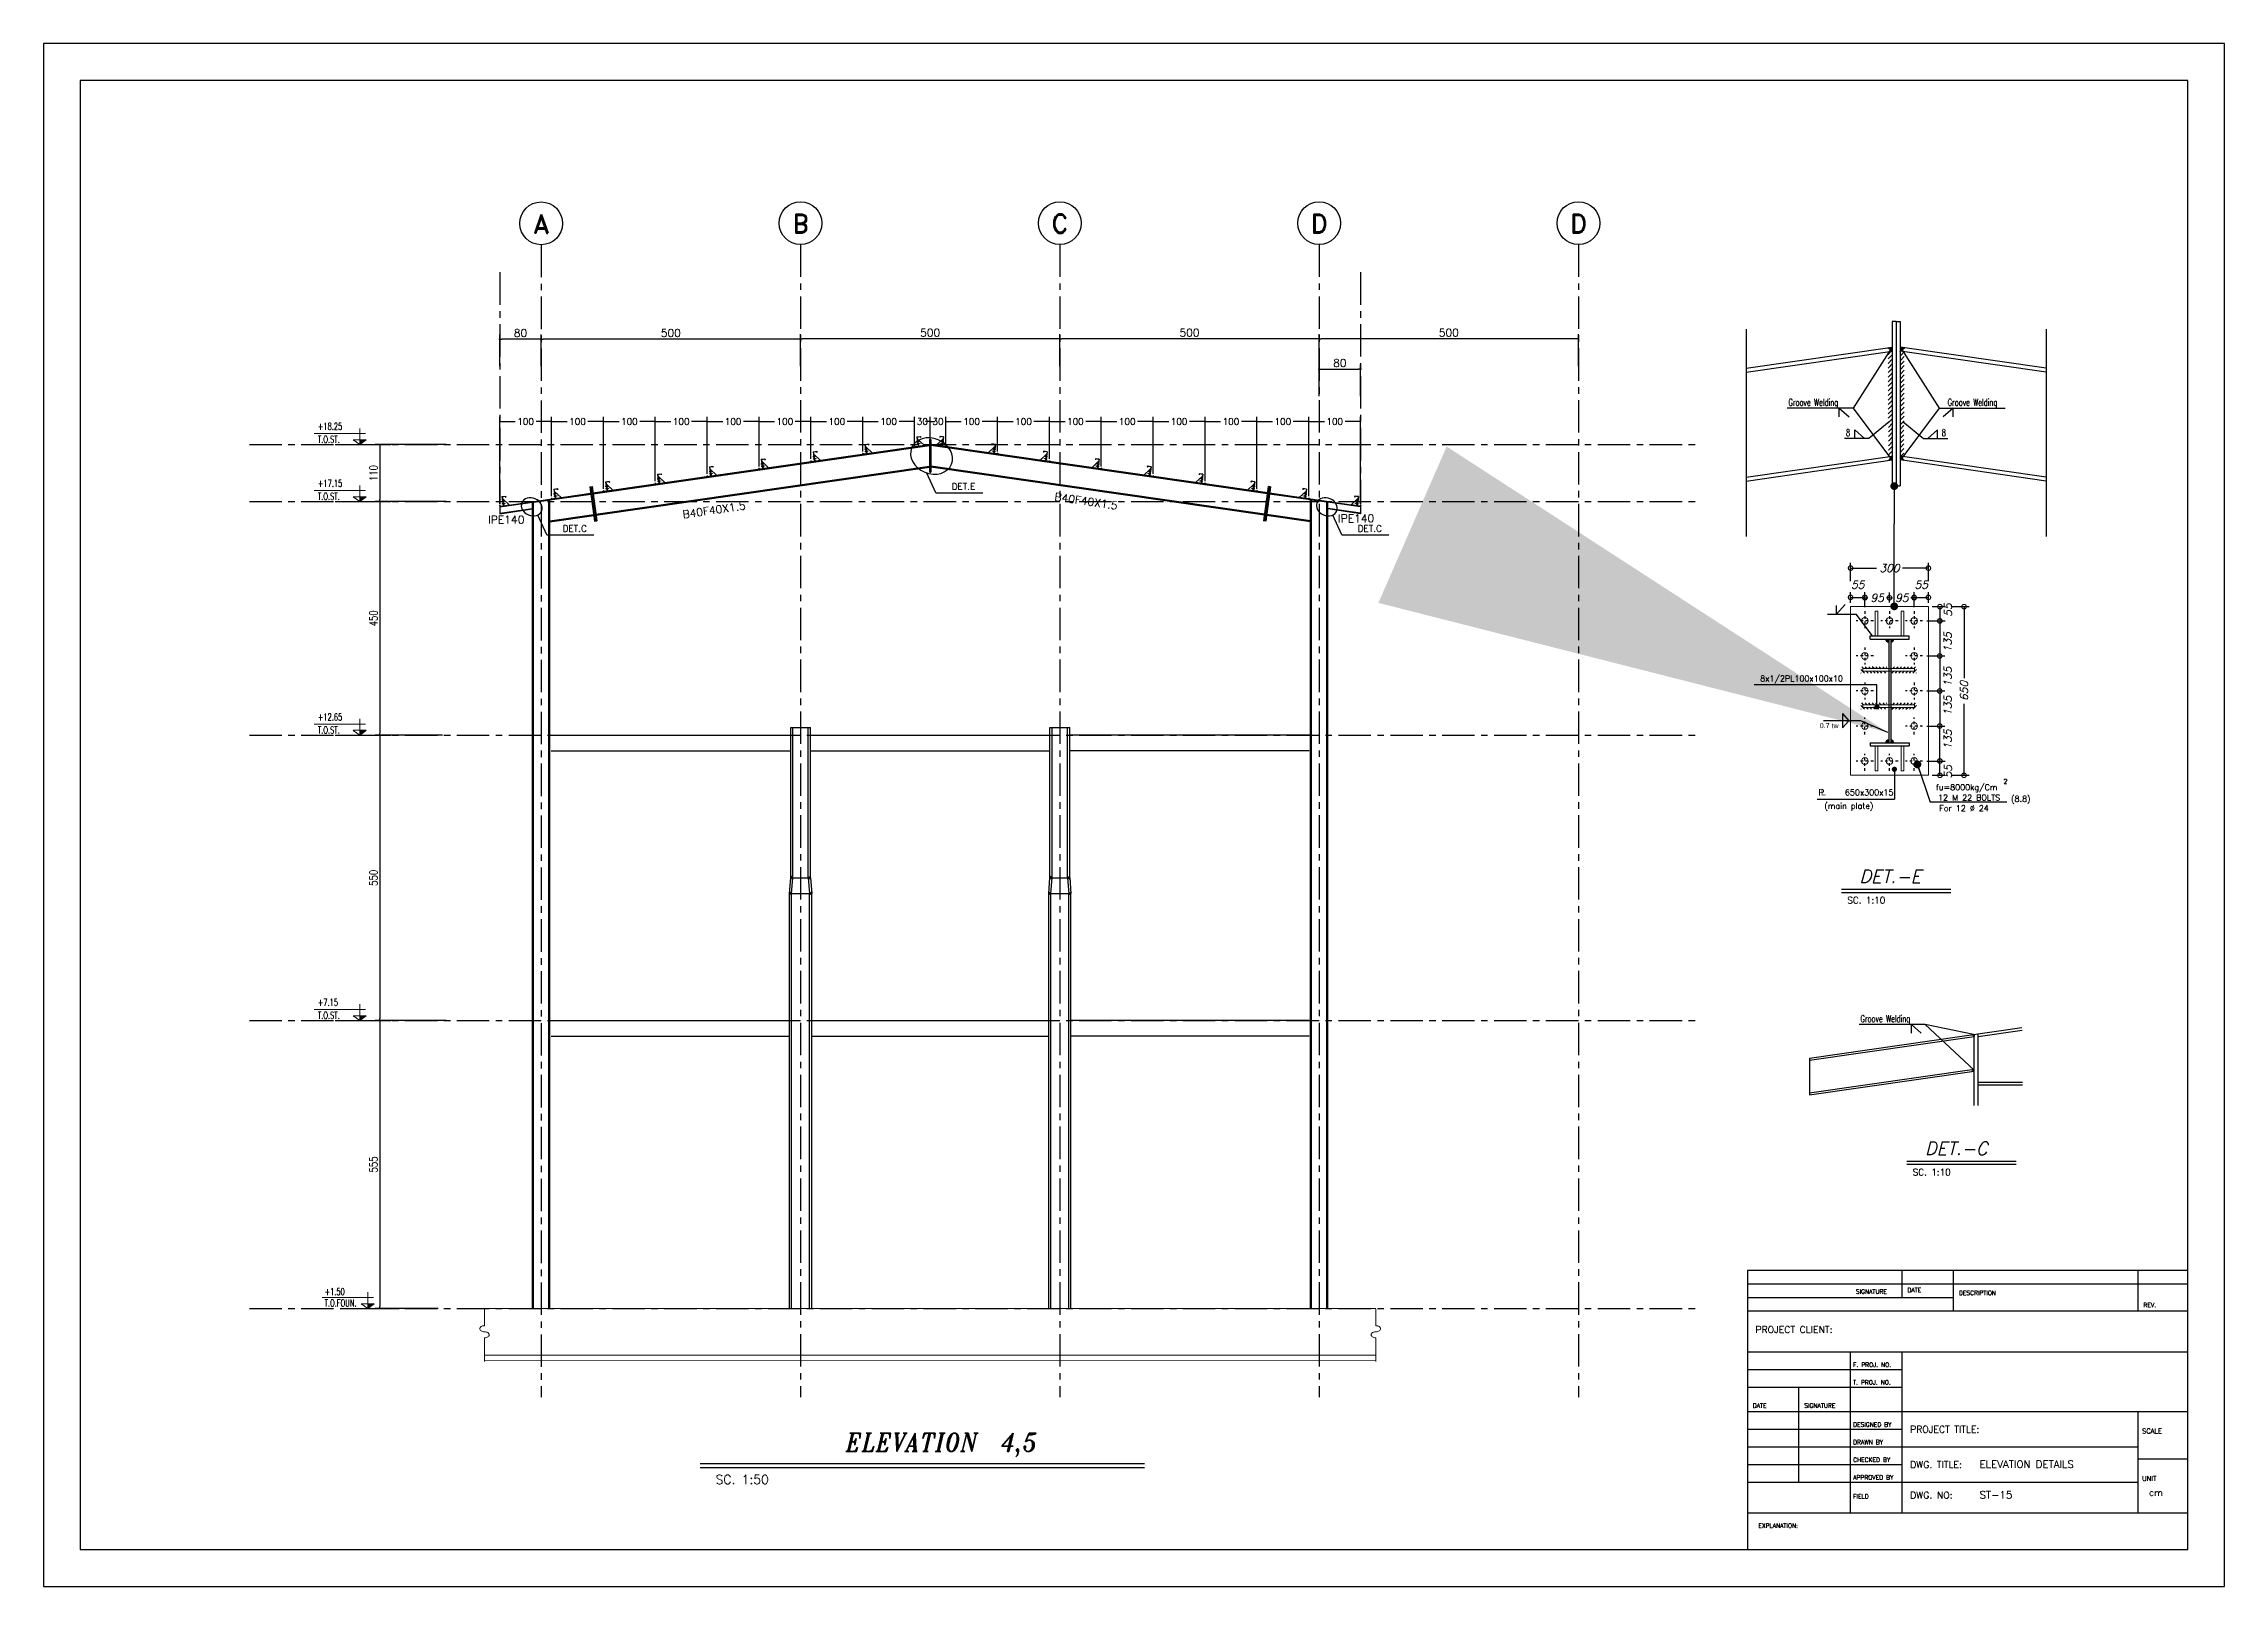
# Model space of a CAD drawing. Header units: inches. Extents: x 460503 to 460688, y 47570 to 48852.
# Drawn here: x 460506 to 460590.1, y 47865 to 47924.4 of the extents above; entities that cross this region are included whole.
import ezdxf
from ezdxf.enums import TextEntityAlignment as Align

# ---------------------------------------------------------------- set-up
doc = ezdxf.new("R2010")
doc.units = ezdxf.units.IN
doc.header["$MEASUREMENT"] = 0
for name, pattern in [('CENTER', [2, 1.25, -0.25, 0.25, -0.25]), ('DASHDOT', [1, 0.5, -0.25, 0, -0.25]), ('DASHDOTX2', [2, 1, -0.5, 0, -0.5]), ('HIDDEN', [0.375, 0.25, -0.125])]:
    doc.linetypes.add(name, pattern=pattern)
for name, color, linetype in [('1', 1, 'Continuous'), ('1R', 1, 'Continuous'), ('2H', 2, 'HIDDEN'), ('2Y', 2, 'Continuous'), ('3', 3, 'HIDDEN'), ('3G', 3, 'Continuous'), ('4C', 4, 'Continuous'), ('6M', 6, 'Continuous'), ('Ax', 1, 'DASHDOTX2'), ('AXE', 1, 'CENTER'), ('D', 1, 'Continuous'), ('DIM', 8, 'Continuous'), ('Dim-Axe', 1, 'Continuous'), ('E10', 3, 'Continuous'), ('Hatch', 1, 'Continuous'), ('lateral brace', 5, 'Continuous'), ('Layer4', 118, 'Continuous'), ('leader-1', 1, 'Continuous'), ('LEVEL', 3, 'HIDDEN'), ('TEXT-1', 3, 'Continuous'), ('TIE', 2, 'Continuous'), ('TXT', 3, 'Continuous'), ('wall', 4, 'Continuous')]:
    doc.layers.add(name, color=color, linetype=linetype)
for name, color, linetype, lineweight in [('2', 2, 'Continuous', 9), ('TEXT', 250, 'Continuous', 30), ('WALL-INT', 3, 'Continuous', 9)]:
    doc.layers.add(name, color=color, linetype=linetype, lineweight=lineweight)
doc.styles.add('E100', font='SIMPLEX.shx', dxfattribs={"width": 0.7})
doc.styles.add('ITALICC', font='ITALICC.shx')
doc.styles.add('ITALICT', font='italict')
doc.styles.add('ROMANC', font='TXT.shx')
doc.styles.add('ROMAND', font='ROMAND.shx')
doc.styles.add('ROMANS', font='ROMANS', dxfattribs={"width": 0.8})
doc.styles.add('ROMANT', font='romant')
doc.styles.add('SA', font='sazeh-1.shx', dxfattribs={"width": 0.85})
doc.styles.get("Standard").update_dxf_attribs({"font": 'arial.ttf'})
doc.dimstyles.new('1-100', dxfattribs={"dimtxt": 0.3, "dimasz": 0.08, "dimexe": 0.18, "dimexo": 0.0625, "dimgap": 0.09, "dimtad": 1, "dimdec": 0, "dimlfac": 100, "dimdsep": 46, "dimtxsty": 'ROMANT', "dimblk": 'DOT', "dimcen": 0.09, "dimclrd": 1, "dimclre": 1, "dimclrt": 3, "dimadec": 0, "dimazin": 0, "dimtfac": 1, "dimtdec": 0, "dimtix": 1, "dimtofl": 0, "dimtmove": 2, "dimatfit": 3, "dimldrblk": 'DOT', "dimfxl": 1, "dimtolj": 1, "dimarcsym": 0})
doc.dimstyles.new('1-50', dxfattribs={"dimscale": 0, "dimtxt": 0.25, "dimasz": 0.18, "dimexe": 0.18, "dimexo": 0.0625, "dimgap": 0.09, "dimtad": 0, "dimdec": 0, "dimlfac": 50, "dimzin": 0, "dimdsep": 46, "dimtxsty": 'ROMANT', "dimblk": 'OBLIQUE', "dimcen": 0.09, "dimclrd": 1, "dimclre": 1, "dimclrt": 2, "dimadec": 0, "dimazin": 0, "dimtfac": 1, "dimtdec": 0, "dimtofl": 0, "dimtmove": 2, "dimatfit": 3, "dimldrblk": 'OBLIQUE', "dimfxl": 0.18, "dimtolj": 1, "dimtzin": 0, "dimarcsym": 0})
doc.dimstyles.new('10', dxfattribs={"dimtxt": 0.2, "dimasz": 0.09, "dimexe": 0.18, "dimexo": 0.1, "dimgap": 0, "dimtad": 0, "dimdec": 3, "dimlfac": 100, "dimrnd": 0.5, "dimzin": 12, "dimdsep": 46, "dimtxsty": 'ROMANC', "dimblk": 'DOT', "dimcen": 0, "dimclrd": 1, "dimclre": 1, "dimclrt": 2, "dimadec": 1, "dimazin": 0, "dimtfac": 1, "dimtdec": 3, "dimtmove": 2, "dimatfit": 3, "dimldrblk": 'DOT', "dimfxl": 1, "dimtvp": 0.909091, "dimtolj": 1, "dimtzin": 12, "dimarcsym": 0})
doc.dimstyles.new('Copy of 1-5(100)', dxfattribs={"dimscale": 100, "dimtxt": 2.5, "dimasz": 2.3, "dimexe": 1.5, "dimexo": 3, "dimgap": 1, "dimtad": 1, "dimdec": 0, "dimlfac": 0.05, "dimdsep": 46, "dimtxsty": 'ROMANS', "dimcen": 0, "dimclrd": 1, "dimclre": 1, "dimclrt": 2, "dimadec": 0, "dimazin": 0, "dimtfac": 2, "dimtdec": 0, "dimtmove": 2, "dimatfit": 3, "dimfxl": 1.5, "dimtolj": 1, "dimtzin": 0, "dimarcsym": 0})
doc.dimstyles.new('Dim-Axe', dxfattribs={"dimtxt": 0.3, "dimasz": 0.35, "dimexe": 0.2, "dimexo": 0.15, "dimgap": 0.09, "dimtad": 0, "dimzin": 4, "dimdsep": 46, "dimtxsty": 'ITALICC', "dimblk1": 'DOTSMALL', "dimblk2": 'DOTSMALL', "dimsah": 1, "dimcen": 0.09, "dimclrd": 1, "dimclre": 1, "dimclrt": 2, "dimazin": 0, "dimtfac": 1, "dimtofl": 0, "dimtmove": 2, "dimatfit": 3, "dimldrblk": 'DOTSMALL', "dimfxl": 0.5, "dimfxlon": 1, "dimtolj": 1, "dimtzin": 0, "dimarcsym": 0})
pattern_1 = [(45, (-1.15648, -74.54642), (-0.08838834765, 0.08838834765), [])]

msp = doc.modelspace()

# ---------------------------------------------------------------- texts
at = {"layer": '1', "style": 'ROMANS'}
for s, height, p in [('DATE', 0.167417309, (460577.92211661, 47876.30322071)), ('SIGNATURE', 0.167417309, (460575.93403606, 47876.2509028)), ('DESCRIPTION', 0.1674173092, (460579.91019716, 47876.19858489)), ('REV.', 0.167417309, (460587.0254328, 47875.72772371)), ('PROJECT CLIENT:', 0.2615895456, (460572.06251079, 47874.73642128)), ('F. PROJ. NO.', 0.1674173092, (460575.82940024, 47873.4257357)), ('T. PROJ. NO.', 0.1674173092, (460575.82940024, 47872.74560289)), ('DATE', 0.167417309, (460571.95787497, 47871.85619843)), ('SIGNATURE', 0.167417309, (460573.94595552, 47871.85619843)), ('DESIGNED BY', 0.1674173092, (460575.82940024, 47871.1237477)), ('DRAWN BY', 0.167417309, (460575.82940024, 47870.44361488)), ('PROJECT TITLE:', 0.2615895456, (460578.02675243, 47870.8921043)), ('SCALE', 0.188344473, (460586.97311489, 47870.86215816)), ('CHECKED BY', 0.167417309, (460575.82940024, 47869.76348207)), ('DWG. TITLE:', 0.2615895456, (460578.02675243, 47869.53183866)), ('APPROVED BY', 0.1674173092, (460575.82940024, 47869.08334925)), ('UNIT', 0.188344473, (460586.97311489, 47869.03103134)), ('FIELD', 0.167417309, (460575.82940024, 47868.35089852)), ('DWG. NO:', 0.261589546, (460578.02675243, 47868.35089852)), ('cm', 0.261589546, (460587.23470443, 47868.45553434)), ('EXPLANATION:', 0.1674173092, (460572.17270318, 47867.22215944))]:
    msp.add_text(s, height=height, dxfattribs=at).set_placement(p)
at = {"layer": '2Y'}
for s, height, style, p in [('DET.E', 0.249999306, 'ROMANC', (460541.06579653, 47907.24243742)), ('DET.C', 0.249999306, 'ROMANC', (460526.06110187, 47905.62183457, 0.01148818)), ('DET.C', 0.249999306, 'ROMANC', (460556.72110187, 47905.62183457, 0.00648819)), ('fu=8000kg/Cm', 0.225, 'ROMANS', (460579.01891785, 47895.65835157)), ('2', 0.18, 'ROMANS', (460581.62692691, 47895.9074781))]:
    msp.add_text(s, height=height, dxfattribs=dict(at, style=style)).set_placement(p)
at = {"layer": '2Y', "style": 'ROMANS'}
for s, p in [('8x1/2PL100x100x10', (460573.83991287, 47899.94784109)), ('(main plate)', (460575.66502229, 47895.03753675)), ('    650x300x15', (460576.11180652, 47895.57219479)), ('12 M 22 BOLTS', (460580.29989589, 47895.371853)), ('For 12 %%C 24', (460580.10539685, 47894.96314959)), ('(8.8)', (460582.29439638, 47895.30572493))]:
    msp.add_text(s, height=0.225, dxfattribs=at).set_placement(p, align=Align.MIDDLE)
at = {"layer": '3', "color": 3, "style": 'ROMAND'}
for s, p in [('A', (460525.23736146, 47917.48765, 0.005)), ('B', (460535.23736146, 47917.49760933, 0.005)), ('C', (460545.23736146, 47917.49760933, 0.005)), ('D', (460555.23736146, 47917.49754266, 0.005)), ('D', (460565.23736146, 47917.49747599, 0.005))]:
    msp.add_text(s, height=0.7299072, dxfattribs=at).set_placement(p, align=Align.MIDDLE_CENTER)
at = {"layer": '3G', "style": 'ROMANS'}
for p in [(460576.33638372, 47891.41731807, 0.02185374), (460578.85918552, 47880.93388447, 0.02185374)]:
    msp.add_text('SC. 1:10', height=0.25, dxfattribs=at).set_placement(p, align=Align.MIDDLE)
msp.add_text('SC. 1:50', height=0.35, dxfattribs=at).set_placement((460531.9591429, 47868.91415954))
at = {"layer": '4C', "style": 'ITALICT', "width": 0.9}
msp.add_text('ELEVATION  4,5', height=0.7, dxfattribs=at).set_placement((460536.97789569, 47870.17233244))
at = {"layer": '6M', "style": 'ITALICT'}
for s, p in [('DET.-E', (460576.06901146, 47892.08352907, 0.02185374)), ('DET.-C', (460578.59181325, 47881.60009547, 0.02185374))]:
    msp.add_text(s, height=0.5, dxfattribs=at).set_placement(p)
at = {"layer": 'E10', "color": 3, "style": 'E100'}
for s, p in [('ELEVATION DETAILS', (460580.70460128, 47869.53183866)), ('ST-15', (460580.70460128, 47868.35089852))]:
    msp.add_text(s, height=0.28865, dxfattribs=at).set_placement(p)
at = {"layer": 'LEVEL', "style": 'ROMANS', "width": 0.7}
for s, p in [('Groove Welding', (460573.33353161, 47910.47682201, 0.00138859)), ('T.O.ST.  ', (460516.62232758, 47909.0471875)), ('+18.25', (460516.62232758, 47909.54843442)), ('8', (460575.55142959, 47909.30095498)), ('+17.15', (460516.62232758, 47907.34843442)), ('T.O.ST.  ', (460516.62232758, 47906.8471875)), ('+12.65', (460516.62232758, 47898.34843442)), ('T.O.ST.  ', (460516.62232758, 47897.8471875)), ('+7.15', (460516.62232758, 47887.34843442)), ('T.O.ST.  ', (460516.62232758, 47886.8471875)), ('Groove Welding', (460576.11190092, 47886.71627563, 0.03759405)), ('+1.50', (460516.88242566, 47876.18973898)), ('T.O.FOUN.', (460516.88242566, 47875.76018162))]:
    msp.add_text(s, height=0.27, dxfattribs=at).set_placement(p)
for s, rotation, p in [('Groove Welding', 359.9999999779, (460579.47306468, 47910.47682201, 0.00138859)), ('8', 359.9999999989, (460579.2441667, 47909.30095498))]:
    msp.add_text(s, height=0.27, rotation=rotation, dxfattribs=at).set_placement(p)
at = {"layer": 'TEXT', "color": 2, "style": 'ROMANT'}
for s, rotation, p in [('B40F40X1.5', 8.3302011909, (460530.71193523, 47906.13163742, 0.00000016)), ('B40F40X1.5', 351.6697987627, (460545.01618347, 47906.82595182, 0.00000016)), ('IPE140', 0.0817054825, (460523.18755228, 47905.93298034, -0.0050128)), ('IPE140', 0.0817054825, (460555.96173836, 47905.98089253, -0.0050128))]:
    msp.add_text(s, height=0.302224371, rotation=rotation, dxfattribs=at).set_placement(p)
at = {"layer": 'TEXT', "color": 2, "style": 'SA', "width": 0.85}
msp.add_text('0.7 tw', height=0.2, dxfattribs=at).set_placement((460574.54373873, 47898.04914906))
at = {"layer": 'TEXT', "color": 2}
for s, p in [('P', (460574.60439732, 47895.57752372)), ('L', (460574.6805162, 47895.58412132))]:
    msp.add_text(s, height=0.25826087, dxfattribs=at).set_placement(p, align=Align.MIDDLE)

# ---------------------------------------------------------------- blocks, each defined once
blk = doc.blocks.new('DOT')
at = {"layer": 'DIM', "color": 0, "linetype": 'ByBlock'}
blk.add_line((-0.5, 0), (-1, 0), dxfattribs=at)
at = {"layer": 'DIM', "color": 0, "linetype": 'ByBlock', "const_width": 0.5}
blk.add_lwpolyline([(-0.25, 0, 1), (0.25, 0, 1)], format="xyb", close=True, dxfattribs=at)
blk = doc.blocks.new('*D391')
at = {"layer": 'D', "color": 1, "lineweight": -2, "transparency": 16777216}
for p, q in [((460521.565, 47886.781), (460518.827, 47886.781)), ((460519.007, 47886.701), (460519.007, 47875.761)), ((460521.266, 47875.681), (460518.827, 47875.681))]:
    blk.add_line(p, q, dxfattribs=at)
at = {"layer": 'Defpoints', "color": 0, "transparency": 16777216}
for p in [(460521.627, 47886.781), (460519.007, 47875.681), (460521.329, 47875.681)]:
    blk.add_point(p, dxfattribs=at)
at = {"layer": 'D', "color": 1, "lineweight": -2, "transparency": 16777216, "xscale": 0.08, "yscale": 0.08, "zscale": 0.08}
for p, rotation in [((460519.007, 47886.781), 90), ((460519.007, 47875.681), 270)]:
    blk.add_blockref('DOT', p, dxfattribs=dict(at, rotation=rotation))
at = {"layer": 'D', "color": 2, "transparency": 16777216, "insert": (460518.767, 47881.231), "char_height": 0.3, "attachment_point": 5, "rotation": 90, "style": 'ROMANS'}
blk.add_mtext('\\A1;555', dxfattribs=at)
blk = doc.blocks.new('_Dot')
at = {"layer": 'DIM', "color": 0, "lineweight": -2}
blk.add_line((-0.5, 0), (-1, 0), dxfattribs=at)
at = {"layer": 'DIM', "color": 0, "const_width": 0.5}
blk.add_lwpolyline([(-0.25, 0, 1), (0.25, 0, 1)], format="xyb", close=True, dxfattribs=at)
blk = doc.blocks.new('*D392')
at = {"layer": 'D', "color": 1, "lineweight": -2, "transparency": 16777216}
for p, q in [((460521.425, 47897.781), (460518.827, 47897.781)), ((460519.007, 47897.701), (460519.007, 47886.861)), ((460521.266, 47886.781), (460518.827, 47886.781))]:
    blk.add_line(p, q, dxfattribs=at)
at = {"layer": 'Defpoints', "color": 0, "transparency": 16777216}
for p in [(460521.487, 47897.781), (460519.007, 47886.781), (460521.329, 47886.781)]:
    blk.add_point(p, dxfattribs=at)
at = {"layer": 'D', "color": 1, "lineweight": -2, "transparency": 16777216, "xscale": 0.08, "yscale": 0.08, "zscale": 0.08}
for p, rotation in [((460519.007, 47897.781), 90), ((460519.007, 47886.781), 270)]:
    blk.add_blockref('DOT', p, dxfattribs=dict(at, rotation=rotation))
at = {"layer": 'D', "color": 2, "transparency": 16777216, "insert": (460518.767, 47892.281), "char_height": 0.3, "attachment_point": 5, "rotation": 90, "style": 'ROMANS'}
blk.add_mtext('\\A1;550', dxfattribs=at)
blk = doc.blocks.new('*D393')
at = {"layer": 'D', "color": 1, "lineweight": -2, "transparency": 16777216}
for p, q in [((460521.565, 47906.781), (460518.827, 47906.781)), ((460519.007, 47906.701), (460519.007, 47897.861)), ((460521.266, 47897.781), (460518.827, 47897.781))]:
    blk.add_line(p, q, dxfattribs=at)
at = {"layer": 'Defpoints', "color": 0, "transparency": 16777216}
for p in [(460521.627, 47906.781), (460519.007, 47897.781), (460521.329, 47897.781)]:
    blk.add_point(p, dxfattribs=at)
at = {"layer": 'D', "color": 1, "lineweight": -2, "transparency": 16777216, "xscale": 0.08, "yscale": 0.08, "zscale": 0.08}
for p, rotation in [((460519.007, 47906.781), 90), ((460519.007, 47897.781), 270)]:
    blk.add_blockref('DOT', p, dxfattribs=dict(at, rotation=rotation))
at = {"layer": 'D', "color": 2, "transparency": 16777216, "insert": (460518.767, 47902.281), "char_height": 0.3, "attachment_point": 5, "rotation": 90, "style": 'ROMANS'}
blk.add_mtext('\\A1;450', dxfattribs=at)
blk = doc.blocks.new('*D394')
at = {"layer": 'Defpoints', "color": 0, "transparency": 16777216}
for p in [(460545.235, 47913.053), (460545.235, 47911.937), (460555.235, 47911.937)]:
    blk.add_point(p, dxfattribs=at)
at = {"layer": 'wall', "color": 1, "lineweight": -2, "transparency": 16777216}
for p, q in [((460545.235, 47911.999), (460545.235, 47913.233)), ((460555.155, 47913.053), (460545.315, 47913.053)), ((460555.235, 47911.999), (460555.235, 47913.233))]:
    blk.add_line(p, q, dxfattribs=at)
at = {"layer": 'wall', "color": 1, "lineweight": -2, "transparency": 16777216, "xscale": 0.08, "yscale": 0.08, "zscale": 0.08, "rotation": 180}
blk.add_blockref('DOT', (460545.235, 47913.053), dxfattribs=at)
at = {"layer": 'wall', "color": 1, "lineweight": -2, "transparency": 16777216, "xscale": 0.08, "yscale": 0.08, "zscale": 0.08}
blk.add_blockref('DOT', (460555.235, 47913.053), dxfattribs=at)
at = {"layer": 'wall', "color": 3, "transparency": 16777216, "insert": (460550.235, 47913.293), "char_height": 0.3, "attachment_point": 5, "style": 'ROMANT'}
blk.add_mtext('\\A1;500', dxfattribs=at)
blk = doc.blocks.new('*D395')
at = {"layer": 'Defpoints', "color": 0, "transparency": 16777216}
for p in [(460535.235, 47913.053), (460535.235, 47911.937), (460545.235, 47911.937)]:
    blk.add_point(p, dxfattribs=at)
at = {"layer": 'wall', "color": 1, "lineweight": -2, "transparency": 16777216}
for p, q in [((460535.235, 47911.999), (460535.235, 47913.233)), ((460545.155, 47913.053), (460535.315, 47913.053)), ((460545.235, 47911.999), (460545.235, 47913.233))]:
    blk.add_line(p, q, dxfattribs=at)
at = {"layer": 'wall', "color": 1, "lineweight": -2, "transparency": 16777216, "xscale": 0.08, "yscale": 0.08, "zscale": 0.08}
for p, rotation in [((460535.235, 47913.053), 180.0000000080041), ((460545.235, 47913.053), 8.004077400869392e-09)]:
    blk.add_blockref('DOT', p, dxfattribs=dict(at, rotation=rotation))
at = {"layer": 'wall', "color": 3, "transparency": 16777216, "insert": (460540.235, 47913.293), "char_height": 0.3, "attachment_point": 5, "rotation": 0, "style": 'ROMANT'}
blk.add_mtext('\\A1;500', dxfattribs=at)
blk = doc.blocks.new('*D396')
at = {"layer": 'Defpoints', "color": 0, "transparency": 16777216}
for p in [(460525.235, 47913.043), (460525.235, 47911.937), (460535.235, 47911.937)]:
    blk.add_point(p, dxfattribs=at)
at = {"layer": 'wall', "color": 1, "lineweight": -2, "transparency": 16777216}
for p, q in [((460525.235, 47911.999), (460525.235, 47913.223)), ((460535.155, 47913.043), (460525.315, 47913.043)), ((460535.235, 47911.999), (460535.235, 47913.223))]:
    blk.add_line(p, q, dxfattribs=at)
at = {"layer": 'wall', "color": 1, "lineweight": -2, "transparency": 16777216, "xscale": 0.08, "yscale": 0.08, "zscale": 0.08, "rotation": 180}
blk.add_blockref('DOT', (460525.235, 47913.043), dxfattribs=at)
at = {"layer": 'wall', "color": 1, "lineweight": -2, "transparency": 16777216, "xscale": 0.08, "yscale": 0.08, "zscale": 0.08}
blk.add_blockref('DOT', (460535.235, 47913.043), dxfattribs=at)
at = {"layer": 'wall', "color": 3, "transparency": 16777216, "insert": (460530.235, 47913.283), "char_height": 0.3, "attachment_point": 5, "style": 'ROMANT'}
blk.add_mtext('\\A1;500', dxfattribs=at)
blk = doc.blocks.new('*D397')
at = {"layer": 'Defpoints', "color": 0, "transparency": 16777216}
for p in [(460555.235, 47913.052), (460555.235, 47911.937), (460565.235, 47911.937)]:
    blk.add_point(p, dxfattribs=at)
at = {"layer": 'wall', "color": 1, "lineweight": -2, "transparency": 16777216}
for p, q in [((460555.235, 47911.999), (460555.235, 47913.232)), ((460565.155, 47913.052), (460555.315, 47913.052)), ((460565.235, 47911.999), (460565.235, 47913.232))]:
    blk.add_line(p, q, dxfattribs=at)
at = {"layer": 'wall', "color": 1, "lineweight": -2, "transparency": 16777216, "xscale": 0.08, "yscale": 0.08, "zscale": 0.08, "rotation": 180}
blk.add_blockref('DOT', (460555.235, 47913.052), dxfattribs=at)
at = {"layer": 'wall', "color": 1, "lineweight": -2, "transparency": 16777216, "xscale": 0.08, "yscale": 0.08, "zscale": 0.08}
blk.add_blockref('DOT', (460565.235, 47913.052), dxfattribs=at)
at = {"layer": 'wall', "color": 3, "transparency": 16777216, "insert": (460560.235, 47913.292), "char_height": 0.3, "attachment_point": 5, "style": 'ROMANT'}
blk.add_mtext('\\A1;500', dxfattribs=at)
blk = doc.blocks.new('ss')
at = {"layer": '2'}
for p, q in [((0, 0.137), (0, 0.514)), ((0, -0.137), (0, -0.674))]:
    blk.add_line(p, q, dxfattribs=at)
for points in [[(0, 0, -0.064661), (-0.043, 0.006, -0.077521), (-0.076, 0.02, -0.107173), (-0.1, 0.044, -0.145), (-0.107, 0.069, -0.145), (-0.1, 0.093, -0.107173), (-0.076, 0.117, -0.077521), (-0.043, 0.131, -0.064661), (0, 0.137, -0.064661)], [(0, -0.137, 0.064661), (0.043, -0.131, 0.077521), (0.076, -0.117, 0.107173), (0.1, -0.093, 0.145), (0.107, -0.069, 0.145), (0.1, -0.044, 0.107173), (0.076, -0.02, 0.077521), (0.043, -0.006, 0.064661), (0, 0, 0.064661)]]:
    blk.add_lwpolyline(points, format="xyb", dxfattribs=at)
blk = doc.blocks.new('*D417')
at = {"layer": 'Defpoints', "color": 0, "transparency": 16777216}
for p in [(460523.635, 47913.043), (460523.635, 47911.937), (460525.235, 47911.937)]:
    blk.add_point(p, dxfattribs=at)
at = {"layer": 'wall', "color": 1, "lineweight": -2, "transparency": 16777216}
for p, q in [((460523.635, 47911.999), (460523.635, 47913.223)), ((460525.155, 47913.043), (460523.715, 47913.043)), ((460525.235, 47911.999), (460525.235, 47913.223))]:
    blk.add_line(p, q, dxfattribs=at)
at = {"layer": 'wall', "color": 1, "lineweight": -2, "transparency": 16777216, "xscale": 0.08, "yscale": 0.08, "zscale": 0.08, "rotation": 180}
blk.add_blockref('DOT', (460523.635, 47913.043), dxfattribs=at)
at = {"layer": 'wall', "color": 1, "lineweight": -2, "transparency": 16777216, "xscale": 0.08, "yscale": 0.08, "zscale": 0.08}
blk.add_blockref('DOT', (460525.235, 47913.043), dxfattribs=at)
at = {"layer": 'wall', "color": 3, "transparency": 16777216, "insert": (460524.435, 47913.283), "char_height": 0.3, "attachment_point": 5, "style": 'ROMANT'}
blk.add_mtext('\\A1;80', dxfattribs=at)
blk = doc.blocks.new('*D418')
at = {"layer": 'Defpoints', "color": 0, "transparency": 16777216}
for p in [(460556.835, 47911.887), (460555.235, 47910.781), (460556.835, 47910.781)]:
    blk.add_point(p, dxfattribs=at)
at = {"layer": 'wall', "color": 1, "lineweight": -2, "transparency": 16777216}
for p, q in [((460555.235, 47910.843), (460555.235, 47912.067)), ((460555.315, 47911.887), (460556.755, 47911.887)), ((460556.835, 47910.843), (460556.835, 47912.067))]:
    blk.add_line(p, q, dxfattribs=at)
at = {"layer": 'wall', "color": 1, "lineweight": -2, "transparency": 16777216, "xscale": 0.08, "yscale": 0.08, "zscale": 0.08, "rotation": 180}
blk.add_blockref('DOT', (460555.235, 47911.887), dxfattribs=at)
at = {"layer": 'wall', "color": 1, "lineweight": -2, "transparency": 16777216, "xscale": 0.08, "yscale": 0.08, "zscale": 0.08}
blk.add_blockref('DOT', (460556.835, 47911.887), dxfattribs=at)
at = {"layer": 'wall', "color": 3, "transparency": 16777216, "insert": (460556.035, 47912.127), "char_height": 0.3, "attachment_point": 5, "style": 'ROMANT'}
blk.add_mtext('\\A1;80', dxfattribs=at)
blk = doc.blocks.new('*D422')
at = {"layer": 'D', "color": 1, "lineweight": -2, "transparency": 16777216}
for p, q in [((460521.565, 47908.981), (460518.827, 47908.981)), ((460519.007, 47908.901), (460519.007, 47906.861)), ((460521.266, 47906.781), (460518.827, 47906.781))]:
    blk.add_line(p, q, dxfattribs=at)
at = {"layer": 'Defpoints', "color": 0, "transparency": 16777216}
for p in [(460521.627, 47908.981), (460519.007, 47906.781), (460521.329, 47906.781)]:
    blk.add_point(p, dxfattribs=at)
at = {"layer": 'D', "color": 1, "lineweight": -2, "transparency": 16777216, "xscale": 0.08, "yscale": 0.08, "zscale": 0.08}
for p, rotation in [((460519.007, 47908.981), 90), ((460519.007, 47906.781), 270)]:
    blk.add_blockref('DOT', p, dxfattribs=dict(at, rotation=rotation))
at = {"layer": 'D', "color": 2, "transparency": 16777216, "insert": (460518.767, 47907.881), "char_height": 0.3, "attachment_point": 5, "rotation": 90, "style": 'ROMANS'}
blk.add_mtext('\\A1;110', dxfattribs=at)
blk = doc.blocks.new('TIE')
at = {"layer": 'TIE'}
for p, q in [((-8.4, 1.1), (-8.1, -1.2)), ((-8.4, 1.1), (-8.2, 1.1)), ((-8.2, 1.1), (-7.9, -0.9)), ((-7.9, -0.9), (-0.5, 0.2)), ((-3.5, 20), (4.4, 21.2)), ((-3.5, 20), (-0.5, 0.2)), ((-3.1, 19.7), (4.2, 20.8)), ((-3.1, 19.7), (-0.2, 0)), ((-1.6, 14.9), (-2.4, 14.8)), ((-1.6, 14.9), (-2.4, 14.8)), ((12.4, 1.9), (-1.6, 14.9)), ((-1.6, 14.9), (0.6, 0.1)), ((-0.2, 0), (12.4, 1.9)), ((4.2, 20.8), (4.5, 18.9)), ((4.4, 21.2), (4.8, 18.9)), ((4.5, 18.9), (4.8, 18.9)), ((-8.1, -1.2), (-0.2, 0))]:
    blk.add_line(p, q, dxfattribs=at)
blk = doc.blocks.new('*D587')
at = {"color": 1, "lineweight": -2, "transparency": 16777216}
for p, q in [((460539.634, 47909.868), (460539.454, 47909.868)), ((460539.634, 47908.998), (460539.634, 47910.048)), ((460540.235, 47909.043), (460540.235, 47910.048)), ((460540.235, 47909.868), (460540.415, 47909.868))]:
    blk.add_line(p, q, dxfattribs=at)
at = {"layer": 'Defpoints', "color": 0, "transparency": 16777216}
for p in [(460539.634, 47909.868), (460539.634, 47908.936), (460540.235, 47908.981)]:
    blk.add_point(p, dxfattribs=at)
at = {"color": 2, "transparency": 16777216, "insert": (460539.935, 47909.868), "char_height": 0.25, "attachment_point": 5, "style": 'ROMANT'}
blk.add_mtext('\\A1;30', dxfattribs=at)
blk = doc.blocks.new('_OBLIQUE')
blk = doc.blocks.new('*D588')
at = {"color": 1, "lineweight": -2, "transparency": 16777216}
for p, q in [((460537.634, 47908.711), (460537.634, 47910.048)), ((460537.634, 47909.868), (460538.235, 47909.868)), ((460539.634, 47909.868), (460539.034, 47909.868)), ((460539.634, 47908.998), (460539.634, 47910.048))]:
    blk.add_line(p, q, dxfattribs=at)
at = {"layer": 'Defpoints', "color": 0, "transparency": 16777216}
for p in [(460537.634, 47909.868), (460537.634, 47908.649), (460539.634, 47908.936)]:
    blk.add_point(p, dxfattribs=at)
at = {"color": 2, "transparency": 16777216, "insert": (460538.634, 47909.868), "char_height": 0.25, "attachment_point": 5, "style": 'ROMANT'}
blk.add_mtext('\\A1;100', dxfattribs=at)
blk = doc.blocks.new('*D589')
at = {"color": 1, "lineweight": -2, "transparency": 16777216}
for p, q in [((460535.634, 47908.424), (460535.634, 47910.048)), ((460535.634, 47909.868), (460536.235, 47909.868)), ((460537.634, 47909.868), (460537.034, 47909.868)), ((460537.634, 47908.711), (460537.634, 47910.048))]:
    blk.add_line(p, q, dxfattribs=at)
at = {"layer": 'Defpoints', "color": 0, "transparency": 16777216}
for p in [(460535.634, 47909.868), (460537.634, 47908.649), (460535.634, 47908.362)]:
    blk.add_point(p, dxfattribs=at)
at = {"color": 2, "transparency": 16777216, "insert": (460536.634, 47909.868), "char_height": 0.25, "attachment_point": 5, "style": 'ROMANT'}
blk.add_mtext('\\A1;100', dxfattribs=at)
blk = doc.blocks.new('*D590')
at = {"color": 1, "lineweight": -2, "transparency": 16777216}
for p, q in [((460533.634, 47908.137), (460533.634, 47910.048)), ((460533.634, 47909.868), (460534.235, 47909.868)), ((460535.634, 47909.868), (460535.034, 47909.868)), ((460535.634, 47908.424), (460535.634, 47910.048))]:
    blk.add_line(p, q, dxfattribs=at)
at = {"layer": 'Defpoints', "color": 0, "transparency": 16777216}
for p in [(460533.634, 47909.868), (460533.634, 47908.075), (460535.634, 47908.362)]:
    blk.add_point(p, dxfattribs=at)
at = {"color": 2, "transparency": 16777216, "insert": (460534.634, 47909.868), "char_height": 0.25, "attachment_point": 5, "style": 'ROMANT'}
blk.add_mtext('\\A1;100', dxfattribs=at)
blk = doc.blocks.new('*D591')
at = {"color": 1, "lineweight": -2, "transparency": 16777216}
for p, q in [((460531.634, 47907.85), (460531.634, 47910.048)), ((460531.634, 47909.868), (460532.235, 47909.868)), ((460533.634, 47909.868), (460533.034, 47909.868)), ((460533.634, 47908.137), (460533.634, 47910.048))]:
    blk.add_line(p, q, dxfattribs=at)
at = {"layer": 'Defpoints', "color": 0, "transparency": 16777216}
for p in [(460531.634, 47909.868), (460531.634, 47907.788), (460533.634, 47908.075)]:
    blk.add_point(p, dxfattribs=at)
at = {"color": 2, "transparency": 16777216, "insert": (460532.634, 47909.868), "char_height": 0.25, "attachment_point": 5, "style": 'ROMANT'}
blk.add_mtext('\\A1;100', dxfattribs=at)
blk = doc.blocks.new('*D592')
at = {"color": 1, "lineweight": -2, "transparency": 16777216}
for p, q in [((460529.634, 47907.563), (460529.634, 47910.048)), ((460529.634, 47909.868), (460530.235, 47909.868)), ((460531.634, 47909.868), (460531.034, 47909.868)), ((460531.634, 47907.85), (460531.634, 47910.048))]:
    blk.add_line(p, q, dxfattribs=at)
at = {"layer": 'Defpoints', "color": 0, "transparency": 16777216}
for p in [(460529.634, 47909.868), (460531.634, 47907.788), (460529.634, 47907.501)]:
    blk.add_point(p, dxfattribs=at)
at = {"color": 2, "transparency": 16777216, "insert": (460530.634, 47909.868), "char_height": 0.25, "attachment_point": 5, "style": 'ROMANT'}
blk.add_mtext('\\A1;100', dxfattribs=at)
blk = doc.blocks.new('*D593')
at = {"color": 1, "lineweight": -2, "transparency": 16777216}
for p, q in [((460527.634, 47907.276), (460527.634, 47910.048)), ((460527.634, 47909.868), (460528.235, 47909.868)), ((460529.634, 47909.868), (460529.034, 47909.868)), ((460529.634, 47907.563), (460529.634, 47910.048))]:
    blk.add_line(p, q, dxfattribs=at)
at = {"layer": 'Defpoints', "color": 0, "transparency": 16777216}
for p in [(460527.634, 47909.868), (460527.634, 47907.214), (460529.634, 47907.501)]:
    blk.add_point(p, dxfattribs=at)
at = {"color": 2, "transparency": 16777216, "insert": (460528.634, 47909.868), "char_height": 0.25, "attachment_point": 5, "style": 'ROMANT'}
blk.add_mtext('\\A1;100', dxfattribs=at)
blk = doc.blocks.new('*D594')
at = {"color": 1, "lineweight": -2, "transparency": 16777216}
for p, q in [((460525.634, 47906.989), (460525.634, 47910.048)), ((460525.634, 47909.868), (460526.235, 47909.868)), ((460527.634, 47909.868), (460527.034, 47909.868)), ((460527.634, 47907.276), (460527.634, 47910.048))]:
    blk.add_line(p, q, dxfattribs=at)
at = {"layer": 'Defpoints', "color": 0, "transparency": 16777216}
for p in [(460525.634, 47909.868), (460525.634, 47906.927), (460527.634, 47907.214)]:
    blk.add_point(p, dxfattribs=at)
at = {"color": 2, "transparency": 16777216, "insert": (460526.634, 47909.868), "char_height": 0.25, "attachment_point": 5, "style": 'ROMANT'}
blk.add_mtext('\\A1;100', dxfattribs=at)
blk = doc.blocks.new('*D595')
at = {"color": 1, "lineweight": -2, "transparency": 16777216}
for p, q in [((460523.635, 47906.702), (460523.635, 47910.048)), ((460523.635, 47909.868), (460524.235, 47909.868)), ((460525.634, 47909.868), (460525.034, 47909.868)), ((460525.634, 47906.989), (460525.634, 47910.048))]:
    blk.add_line(p, q, dxfattribs=at)
at = {"layer": 'Defpoints', "color": 0, "transparency": 16777216}
for p in [(460523.635, 47909.868), (460525.634, 47906.927), (460523.635, 47906.64, 0.005)]:
    blk.add_point(p, dxfattribs=at)
at = {"color": 2, "transparency": 16777216, "insert": (460524.635, 47909.868), "char_height": 0.25, "attachment_point": 5, "style": 'ROMANT'}
blk.add_mtext('\\A1;100', dxfattribs=at)
blk = doc.blocks.new('*D578')
at = {"color": 1, "lineweight": -2, "transparency": 16777216}
for p, q in [((460540.235, 47909.868), (460540.055, 47909.868)), ((460540.235, 47909.043), (460540.235, 47910.048)), ((460540.835, 47908.998), (460540.835, 47910.048)), ((460540.835, 47909.868), (460541.015, 47909.868))]:
    blk.add_line(p, q, dxfattribs=at)
at = {"layer": 'Defpoints', "color": 0, "transparency": 16777216}
for p in [(460540.835, 47909.868), (460540.235, 47908.981), (460540.835, 47908.936)]:
    blk.add_point(p, dxfattribs=at)
at = {"color": 2, "transparency": 16777216, "insert": (460540.535, 47909.868), "char_height": 0.25, "attachment_point": 5, "rotation": 0, "style": 'ROMANT'}
blk.add_mtext('\\A1;30', dxfattribs=at)
blk = doc.blocks.new('*D579')
at = {"color": 1, "lineweight": -2, "transparency": 16777216}
for p, q in [((460540.835, 47908.998), (460540.835, 47910.048)), ((460540.835, 47909.868), (460541.436, 47909.868)), ((460542.835, 47909.868), (460542.235, 47909.868)), ((460542.835, 47908.711), (460542.835, 47910.048))]:
    blk.add_line(p, q, dxfattribs=at)
at = {"layer": 'Defpoints', "color": 0, "transparency": 16777216}
for p in [(460542.835, 47909.868), (460540.835, 47908.936), (460542.835, 47908.649)]:
    blk.add_point(p, dxfattribs=at)
at = {"color": 2, "transparency": 16777216, "insert": (460541.835, 47909.868), "char_height": 0.25, "attachment_point": 5, "rotation": 0, "style": 'ROMANT'}
blk.add_mtext('\\A1;100', dxfattribs=at)
blk = doc.blocks.new('*D580')
at = {"color": 1, "lineweight": -2, "transparency": 16777216}
for p, q in [((460542.835, 47908.711), (460542.835, 47910.048)), ((460542.835, 47909.868), (460543.436, 47909.868)), ((460544.835, 47909.868), (460544.235, 47909.868)), ((460544.835, 47908.424), (460544.835, 47910.048))]:
    blk.add_line(p, q, dxfattribs=at)
at = {"layer": 'Defpoints', "color": 0, "transparency": 16777216}
for p in [(460544.835, 47909.868), (460542.835, 47908.649), (460544.835, 47908.362)]:
    blk.add_point(p, dxfattribs=at)
at = {"color": 2, "transparency": 16777216, "insert": (460543.835, 47909.868), "char_height": 0.25, "attachment_point": 5, "rotation": 0, "style": 'ROMANT'}
blk.add_mtext('\\A1;100', dxfattribs=at)
blk = doc.blocks.new('*D581')
at = {"color": 1, "lineweight": -2, "transparency": 16777216}
for p, q in [((460544.835, 47908.424), (460544.835, 47910.048)), ((460544.835, 47909.868), (460545.436, 47909.868)), ((460546.835, 47909.868), (460546.235, 47909.868)), ((460546.835, 47908.137), (460546.835, 47910.048))]:
    blk.add_line(p, q, dxfattribs=at)
at = {"layer": 'Defpoints', "color": 0, "transparency": 16777216}
for p in [(460546.835, 47909.868), (460544.835, 47908.362), (460546.835, 47908.075)]:
    blk.add_point(p, dxfattribs=at)
at = {"color": 2, "transparency": 16777216, "insert": (460545.835, 47909.868), "char_height": 0.25, "attachment_point": 5, "rotation": 0, "style": 'ROMANT'}
blk.add_mtext('\\A1;100', dxfattribs=at)
blk = doc.blocks.new('*D582')
at = {"color": 1, "lineweight": -2, "transparency": 16777216}
for p, q in [((460546.835, 47908.137), (460546.835, 47910.048)), ((460546.835, 47909.868), (460547.436, 47909.868)), ((460548.835, 47909.868), (460548.235, 47909.868)), ((460548.835, 47907.85), (460548.835, 47910.048))]:
    blk.add_line(p, q, dxfattribs=at)
at = {"layer": 'Defpoints', "color": 0, "transparency": 16777216}
for p in [(460548.835, 47909.868), (460546.835, 47908.075), (460548.835, 47907.788)]:
    blk.add_point(p, dxfattribs=at)
at = {"color": 2, "transparency": 16777216, "insert": (460547.835, 47909.868), "char_height": 0.25, "attachment_point": 5, "rotation": 0, "style": 'ROMANT'}
blk.add_mtext('\\A1;100', dxfattribs=at)
blk = doc.blocks.new('*D583')
at = {"color": 1, "lineweight": -2, "transparency": 16777216}
for p, q in [((460548.835, 47907.85), (460548.835, 47910.048)), ((460548.835, 47909.868), (460549.436, 47909.868)), ((460550.835, 47909.868), (460550.235, 47909.868)), ((460550.835, 47907.563), (460550.835, 47910.048))]:
    blk.add_line(p, q, dxfattribs=at)
at = {"layer": 'Defpoints', "color": 0, "transparency": 16777216}
for p in [(460550.835, 47909.868), (460548.835, 47907.788), (460550.835, 47907.501)]:
    blk.add_point(p, dxfattribs=at)
at = {"color": 2, "transparency": 16777216, "insert": (460549.835, 47909.868), "char_height": 0.25, "attachment_point": 5, "rotation": 0, "style": 'ROMANT'}
blk.add_mtext('\\A1;100', dxfattribs=at)
blk = doc.blocks.new('*D584')
at = {"color": 1, "lineweight": -2, "transparency": 16777216}
for p, q in [((460550.835, 47907.563), (460550.835, 47910.048)), ((460550.835, 47909.868), (460551.436, 47909.868)), ((460552.835, 47909.868), (460552.235, 47909.868)), ((460552.835, 47907.276), (460552.835, 47910.048))]:
    blk.add_line(p, q, dxfattribs=at)
at = {"layer": 'Defpoints', "color": 0, "transparency": 16777216}
for p in [(460552.835, 47909.868), (460550.835, 47907.501), (460552.835, 47907.214)]:
    blk.add_point(p, dxfattribs=at)
at = {"color": 2, "transparency": 16777216, "insert": (460551.835, 47909.868), "char_height": 0.25, "attachment_point": 5, "rotation": 0, "style": 'ROMANT'}
blk.add_mtext('\\A1;100', dxfattribs=at)
blk = doc.blocks.new('*D585')
at = {"color": 1, "lineweight": -2, "transparency": 16777216}
for p, q in [((460552.835, 47907.276), (460552.835, 47910.048)), ((460552.835, 47909.868), (460553.436, 47909.868)), ((460554.835, 47909.868), (460554.235, 47909.868)), ((460554.835, 47906.989), (460554.835, 47910.048))]:
    blk.add_line(p, q, dxfattribs=at)
at = {"layer": 'Defpoints', "color": 0, "transparency": 16777216}
for p in [(460554.835, 47909.868), (460552.835, 47907.214), (460554.835, 47906.927)]:
    blk.add_point(p, dxfattribs=at)
at = {"color": 2, "transparency": 16777216, "insert": (460553.835, 47909.868), "char_height": 0.25, "attachment_point": 5, "rotation": 0, "style": 'ROMANT'}
blk.add_mtext('\\A1;100', dxfattribs=at)
blk = doc.blocks.new('*D586')
at = {"color": 1, "lineweight": -2, "transparency": 16777216}
for p, q in [((460554.835, 47906.989), (460554.835, 47910.048)), ((460554.835, 47909.868), (460555.436, 47909.868)), ((460556.835, 47909.868), (460556.235, 47909.868)), ((460556.835, 47906.702), (460556.835, 47910.048))]:
    blk.add_line(p, q, dxfattribs=at)
at = {"layer": 'Defpoints', "color": 0, "transparency": 16777216}
for p in [(460556.835, 47909.868), (460554.835, 47906.927), (460556.835, 47906.64, 0.005)]:
    blk.add_point(p, dxfattribs=at)
at = {"color": 2, "transparency": 16777216, "insert": (460555.835, 47909.868), "char_height": 0.25, "attachment_point": 5, "rotation": 0, "style": 'ROMANT'}
blk.add_mtext('\\A1;100', dxfattribs=at)
blk = doc.blocks.new('_DOTSMALL')
at = {"color": 0, "linetype": 'ByBlock', "const_width": 0.5}
blk.add_lwpolyline([(-0.0625, 0, 1), (0.0625, 0, 1)], format="xyb", close=True, dxfattribs=at)
blk = doc.blocks.new('*D694')
at = {"layer": 'Defpoints', "color": 0, "transparency": 16777216}
for p in [(460578.246, 47902.732), (460578.246, 47896.232), (460580.105, 47896.232)]:
    blk.add_point(p, dxfattribs=at)
at = {"layer": 'Dim-Axe', "color": 1, "lineweight": -2, "transparency": 16777216}
for p, q in [((460579.605, 47902.732), (460580.305, 47902.732)), ((460580.105, 47902.732), (460580.105, 47899.979)), ((460580.105, 47896.232), (460580.105, 47898.985)), ((460579.605, 47896.232), (460580.305, 47896.232))]:
    blk.add_line(p, q, dxfattribs=at)
at = {"layer": 'Dim-Axe', "color": 1, "lineweight": -2, "transparency": 16777216, "xscale": 0.35, "yscale": 0.35, "zscale": 0.35}
for p, rotation in [((460580.105, 47902.732), 90), ((460580.105, 47896.232), 270)]:
    blk.add_blockref('_DOTSMALL', p, dxfattribs=dict(at, rotation=rotation))
at = {"layer": 'Dim-Axe', "color": 2, "transparency": 16777216, "insert": (460580.105, 47899.482), "char_height": 0.3, "attachment_point": 5, "rotation": 90, "style": 'ITALICC'}
blk.add_mtext('\\A1;650', dxfattribs=at)
blk = doc.blocks.new('*D702')
at = {"layer": 'Defpoints', "color": 0, "transparency": 16777216}
for p in [(460575.73, 47904.218), (460575.73, 47902.732), (460578.73, 47902.732)]:
    blk.add_point(p, dxfattribs=at)
at = {"layer": 'Dim-Axe', "color": 1, "lineweight": -2, "transparency": 16777216}
for p, q in [((460575.73, 47903.718), (460575.73, 47904.418)), ((460575.73, 47904.218), (460576.725, 47904.218)), ((460578.73, 47904.218), (460577.734, 47904.218)), ((460578.73, 47903.718), (460578.73, 47904.418))]:
    blk.add_line(p, q, dxfattribs=at)
at = {"layer": 'Dim-Axe', "color": 1, "lineweight": -2, "transparency": 16777216, "xscale": 0.35, "yscale": 0.35, "zscale": 0.35, "rotation": 180}
blk.add_blockref('_DOTSMALL', (460575.73, 47904.218), dxfattribs=at)
at = {"layer": 'Dim-Axe', "color": 1, "lineweight": -2, "transparency": 16777216, "xscale": 0.35, "yscale": 0.35, "zscale": 0.35}
blk.add_blockref('_DOTSMALL', (460578.73, 47904.218), dxfattribs=at)
at = {"layer": 'Dim-Axe', "color": 2, "transparency": 16777216, "insert": (460577.23, 47904.218), "char_height": 0.3, "attachment_point": 5, "style": 'ITALICC'}
blk.add_mtext('\\A1;300', dxfattribs=at)
blk = doc.blocks.new('*D703')
at = {"layer": 'Defpoints', "color": 0, "transparency": 16777216}
for p in [(460575.73, 47902.732), (460576.28, 47903.09), (460576.28, 47902.562)]:
    blk.add_point(p, dxfattribs=at)
at = {"layer": 'Dim-Axe', "color": 1, "lineweight": -2, "transparency": 16777216}
for p, q in [((460575.73, 47902.882), (460575.73, 47903.29)), ((460575.73, 47903.09), (460576.28, 47903.09)), ((460576.28, 47902.712), (460576.28, 47903.29))]:
    blk.add_line(p, q, dxfattribs=at)
at = {"layer": 'Dim-Axe', "color": 1, "lineweight": -2, "transparency": 16777216, "xscale": 0.35, "yscale": 0.35, "zscale": 0.35, "rotation": 180}
blk.add_blockref('_DOTSMALL', (460575.73, 47903.09), dxfattribs=at)
at = {"layer": 'Dim-Axe', "color": 1, "lineweight": -2, "transparency": 16777216, "xscale": 0.35, "yscale": 0.35, "zscale": 0.35}
blk.add_blockref('_DOTSMALL', (460576.28, 47903.09), dxfattribs=at)
at = {"layer": 'Dim-Axe', "color": 2, "transparency": 16777216, "insert": (460576.005, 47903.575), "char_height": 0.3, "attachment_point": 5, "style": 'ITALICC'}
blk.add_mtext('\\A1;55', dxfattribs=at)
blk = doc.blocks.new('*D695')
at = {"layer": 'Defpoints', "color": 0, "transparency": 16777216}
for p in [(460576.28, 47902.746), (460577.23, 47903.073), (460577.23, 47902.746)]:
    blk.add_point(p, dxfattribs=at)
at = {"layer": 'Dim-Axe', "color": 1, "lineweight": -2, "transparency": 16777216}
for p, q in [((460576.28, 47902.896), (460576.28, 47903.273)), ((460576.28, 47903.073), (460576.4, 47903.073)), ((460577.23, 47903.073), (460577.109, 47903.073)), ((460577.23, 47902.896), (460577.23, 47903.273))]:
    blk.add_line(p, q, dxfattribs=at)
at = {"layer": 'Dim-Axe', "color": 1, "lineweight": -2, "transparency": 16777216, "xscale": 0.35, "yscale": 0.35, "zscale": 0.35, "rotation": 180}
blk.add_blockref('_DOTSMALL', (460576.28, 47903.073), dxfattribs=at)
at = {"layer": 'Dim-Axe', "color": 1, "lineweight": -2, "transparency": 16777216, "xscale": 0.35, "yscale": 0.35, "zscale": 0.35}
blk.add_blockref('_DOTSMALL', (460577.23, 47903.073), dxfattribs=at)
at = {"layer": 'Dim-Axe', "color": 2, "transparency": 16777216, "insert": (460576.755, 47903.073), "char_height": 0.3, "attachment_point": 5, "style": 'ITALICC'}
blk.add_mtext('\\A1;95', dxfattribs=at)
blk = doc.blocks.new('*D696')
at = {"layer": 'Defpoints', "color": 0, "transparency": 16777216}
for p in [(460577.23, 47902.746), (460578.18, 47903.073), (460578.18, 47902.746)]:
    blk.add_point(p, dxfattribs=at)
at = {"layer": 'Dim-Axe', "color": 1, "lineweight": -2, "transparency": 16777216}
for p, q in [((460577.23, 47902.896), (460577.23, 47903.273)), ((460577.23, 47903.073), (460577.35, 47903.073)), ((460578.18, 47903.073), (460578.059, 47903.073)), ((460578.18, 47902.896), (460578.18, 47903.273))]:
    blk.add_line(p, q, dxfattribs=at)
at = {"layer": 'Dim-Axe', "color": 1, "lineweight": -2, "transparency": 16777216, "xscale": 0.35, "yscale": 0.35, "zscale": 0.35, "rotation": 180}
blk.add_blockref('_DOTSMALL', (460577.23, 47903.073), dxfattribs=at)
at = {"layer": 'Dim-Axe', "color": 1, "lineweight": -2, "transparency": 16777216, "xscale": 0.35, "yscale": 0.35, "zscale": 0.35}
blk.add_blockref('_DOTSMALL', (460578.18, 47903.073), dxfattribs=at)
at = {"layer": 'Dim-Axe', "color": 2, "transparency": 16777216, "insert": (460577.705, 47903.073), "char_height": 0.3, "attachment_point": 5, "style": 'ITALICC'}
blk.add_mtext('\\A1;95', dxfattribs=at)
blk = doc.blocks.new('*D704')
at = {"layer": 'Defpoints', "color": 0, "transparency": 16777216}
for p in [(460578.18, 47902.562), (460578.73, 47903.09), (460578.73, 47902.732)]:
    blk.add_point(p, dxfattribs=at)
at = {"layer": 'Dim-Axe', "color": 1, "lineweight": -2, "transparency": 16777216}
for p, q in [((460578.18, 47902.712), (460578.18, 47903.29)), ((460578.18, 47903.09), (460578.73, 47903.09)), ((460578.73, 47902.882), (460578.73, 47903.29))]:
    blk.add_line(p, q, dxfattribs=at)
at = {"layer": 'Dim-Axe', "color": 1, "lineweight": -2, "transparency": 16777216, "xscale": 0.35, "yscale": 0.35, "zscale": 0.35, "rotation": 180}
blk.add_blockref('_DOTSMALL', (460578.18, 47903.09), dxfattribs=at)
at = {"layer": 'Dim-Axe', "color": 1, "lineweight": -2, "transparency": 16777216, "xscale": 0.35, "yscale": 0.35, "zscale": 0.35}
blk.add_blockref('_DOTSMALL', (460578.73, 47903.09), dxfattribs=at)
at = {"layer": 'Dim-Axe', "color": 2, "transparency": 16777216, "insert": (460578.455, 47903.575), "char_height": 0.3, "attachment_point": 5, "style": 'ITALICC'}
blk.add_mtext('\\A1;55', dxfattribs=at)
blk = doc.blocks.new('*D705')
at = {"layer": 'Defpoints', "color": 0, "transparency": 16777216}
for p in [(460578.73, 47902.732), (460578.51, 47902.182), (460579.176, 47902.182)]:
    blk.add_point(p, dxfattribs=at)
at = {"layer": 'Dim-Axe', "color": 1, "lineweight": -2, "transparency": 16777216}
for p, q in [((460578.88, 47902.732), (460579.376, 47902.732)), ((460579.176, 47902.732), (460579.176, 47902.182)), ((460578.676, 47902.182), (460579.376, 47902.182))]:
    blk.add_line(p, q, dxfattribs=at)
at = {"layer": 'Dim-Axe', "color": 1, "lineweight": -2, "transparency": 16777216, "xscale": 0.35, "yscale": 0.35, "zscale": 0.35}
for p, rotation in [((460579.176, 47902.732), 90), ((460579.176, 47902.182), 270)]:
    blk.add_blockref('_DOTSMALL', p, dxfattribs=dict(at, rotation=rotation))
at = {"layer": 'Dim-Axe', "color": 2, "transparency": 16777216, "insert": (460579.49, 47902.596), "char_height": 0.3, "attachment_point": 5, "rotation": 90, "style": 'ITALICC'}
blk.add_mtext('\\A1;55', dxfattribs=at)
blk = doc.blocks.new('*D697')
at = {"layer": 'Defpoints', "color": 0, "transparency": 16777216}
for p in [(460578.51, 47900.832), (460578.51, 47899.482), (460579.168, 47899.482)]:
    blk.add_point(p, dxfattribs=at)
at = {"layer": 'Dim-Axe', "color": 1, "lineweight": -2, "transparency": 16777216}
for p, q in [((460578.668, 47900.832), (460579.368, 47900.832)), ((460579.168, 47900.832), (460579.168, 47899.482)), ((460578.668, 47899.482), (460579.368, 47899.482))]:
    blk.add_line(p, q, dxfattribs=at)
at = {"layer": 'Dim-Axe', "color": 1, "lineweight": -2, "transparency": 16777216, "xscale": 0.35, "yscale": 0.35, "zscale": 0.35}
for p, rotation in [((460579.168, 47900.832), 90), ((460579.168, 47899.482), 270)]:
    blk.add_blockref('_DOTSMALL', p, dxfattribs=dict(at, rotation=rotation))
at = {"layer": 'Dim-Axe', "color": 2, "transparency": 16777216, "insert": (460579.477, 47900.027), "char_height": 0.3, "attachment_point": 5, "rotation": 90, "style": 'ITALICC'}
blk.add_mtext('\\A1;135', dxfattribs=at)
blk = doc.blocks.new('*D698')
at = {"layer": 'Defpoints', "color": 0, "transparency": 16777216}
for p in [(460578.51, 47896.782), (460579.176, 47896.782), (460578.73, 47896.232)]:
    blk.add_point(p, dxfattribs=at)
at = {"layer": 'Dim-Axe', "color": 1, "lineweight": -2, "transparency": 16777216}
for p, q in [((460578.676, 47896.782), (460579.376, 47896.782)), ((460579.176, 47896.232), (460579.176, 47896.782)), ((460578.88, 47896.232), (460579.376, 47896.232))]:
    blk.add_line(p, q, dxfattribs=at)
at = {"layer": 'Dim-Axe', "color": 1, "lineweight": -2, "transparency": 16777216, "xscale": 0.35, "yscale": 0.35, "zscale": 0.35}
for p, rotation in [((460579.176, 47896.782), 90), ((460579.176, 47896.232), 270)]:
    blk.add_blockref('_DOTSMALL', p, dxfattribs=dict(at, rotation=rotation))
at = {"layer": 'Dim-Axe', "color": 2, "transparency": 16777216, "insert": (460579.49, 47896.368), "char_height": 0.3, "attachment_point": 5, "rotation": 90, "style": 'ITALICC'}
blk.add_mtext('\\A1;55', dxfattribs=at)
blk = doc.blocks.new('*D699')
at = {"layer": 'Defpoints', "color": 0, "transparency": 16777216}
for p in [(460578.551, 47898.132), (460579.168, 47898.132), (460578.551, 47896.782)]:
    blk.add_point(p, dxfattribs=at)
at = {"layer": 'Dim-Axe', "color": 1, "lineweight": -2, "transparency": 16777216}
for p, q in [((460578.701, 47898.132), (460579.368, 47898.132)), ((460579.168, 47896.782), (460579.168, 47898.132)), ((460578.701, 47896.782), (460579.368, 47896.782))]:
    blk.add_line(p, q, dxfattribs=at)
at = {"layer": 'Dim-Axe', "color": 1, "lineweight": -2, "transparency": 16777216, "xscale": 0.35, "yscale": 0.35, "zscale": 0.35}
for p, rotation in [((460579.168, 47898.132), 90), ((460579.168, 47896.782), 270)]:
    blk.add_blockref('_DOTSMALL', p, dxfattribs=dict(at, rotation=rotation))
at = {"layer": 'Dim-Axe', "color": 2, "transparency": 16777216, "insert": (460579.477, 47897.607), "char_height": 0.3, "attachment_point": 5, "rotation": 90, "style": 'ITALICC'}
blk.add_mtext('\\A1;135', dxfattribs=at)
blk = doc.blocks.new('*D700')
at = {"layer": 'Defpoints', "color": 0, "transparency": 16777216}
for p in [(460578.51, 47899.482), (460578.51, 47898.132), (460579.168, 47898.132)]:
    blk.add_point(p, dxfattribs=at)
at = {"layer": 'Dim-Axe', "color": 1, "lineweight": -2, "transparency": 16777216}
for p, q in [((460578.668, 47899.482), (460579.368, 47899.482)), ((460579.168, 47899.482), (460579.168, 47898.132)), ((460578.668, 47898.132), (460579.368, 47898.132))]:
    blk.add_line(p, q, dxfattribs=at)
at = {"layer": 'Dim-Axe', "color": 1, "lineweight": -2, "transparency": 16777216, "xscale": 0.35, "yscale": 0.35, "zscale": 0.35}
for p, rotation in [((460579.168, 47899.482), 90), ((460579.168, 47898.132), 270)]:
    blk.add_blockref('_DOTSMALL', p, dxfattribs=dict(at, rotation=rotation))
at = {"layer": 'Dim-Axe', "color": 2, "transparency": 16777216, "insert": (460579.477, 47898.907), "char_height": 0.3, "attachment_point": 5, "rotation": 90, "style": 'ITALICC'}
blk.add_mtext('\\A1;135', dxfattribs=at)
blk = doc.blocks.new('*D701')
at = {"layer": 'Defpoints', "color": 0, "transparency": 16777216}
for p in [(460578.551, 47902.182), (460578.551, 47900.832), (460579.168, 47900.832)]:
    blk.add_point(p, dxfattribs=at)
at = {"layer": 'Dim-Axe', "color": 1, "lineweight": -2, "transparency": 16777216}
for p, q in [((460578.701, 47902.182), (460579.368, 47902.182)), ((460579.168, 47902.182), (460579.168, 47900.832)), ((460578.701, 47900.832), (460579.368, 47900.832))]:
    blk.add_line(p, q, dxfattribs=at)
at = {"layer": 'Dim-Axe', "color": 1, "lineweight": -2, "transparency": 16777216, "xscale": 0.35, "yscale": 0.35, "zscale": 0.35}
for p, rotation in [((460579.168, 47902.182), 90), ((460579.168, 47900.832), 270)]:
    blk.add_blockref('_DOTSMALL', p, dxfattribs=dict(at, rotation=rotation))
at = {"layer": 'Dim-Axe', "color": 2, "transparency": 16777216, "insert": (460579.477, 47901.357), "char_height": 0.3, "attachment_point": 5, "rotation": 90, "style": 'ITALICC'}
blk.add_mtext('\\A1;135', dxfattribs=at)

# ---------------------------------------------------------------- dimensions: what is measured, and where the dimension line sits
for base, p1, p2, picture, middle in [((460523.63498582, 47909.8681644), (460525.63448198, 47906.92657888), (460523.63498582, 47906.63963197, 0.00541421), '*D595', (460524.6347339, 47909.8681644)), ((460525.63448198, 47909.8681644), (460527.63448197, 47907.2135978), (460525.63448198, 47906.92657888), '*D594', (460526.63448198, 47909.8681644)), ((460527.63448197, 47909.8681644), (460529.63448197, 47907.50061671), (460527.63448197, 47907.2135978), '*D593', (460528.63448197, 47909.8681644)), ((460529.63448197, 47909.8681644), (460531.63448197, 47907.78763563), (460529.63448197, 47907.50061671), '*D592', (460530.63448197, 47909.8681644)), ((460531.63448197, 47909.8681644), (460533.63448198, 47908.07465455), (460531.63448197, 47907.78763563), '*D591', (460532.63448198, 47909.8681644)), ((460533.63448198, 47909.8681644), (460535.63448197, 47908.36167346), (460533.63448198, 47908.07465455), '*D590', (460534.63448198, 47909.8681644)), ((460535.63448197, 47909.8681644), (460537.63448197, 47908.64869238), (460535.63448197, 47908.36167346), '*D589', (460536.63448197, 47909.8681644)), ((460537.63448197, 47909.8681644), (460539.63448197, 47908.9357113), (460537.63448197, 47908.64869238), '*D588', (460538.63448197, 47909.8681644)), ((460539.63448197, 47909.8681644), (460540.23498582, 47908.98068638), (460539.63448197, 47908.9357113), '*D587', (460539.9347339, 47909.8681644))]:
    dim = msp.add_linear_dim(base=base, p1=p1, p2=p2, dimstyle='1-50', override={"dimscale": 1})
    dim.commit()
    dim.dimension.update_dxf_attribs({"geometry": picture, "text_midpoint": middle})
for base, p1, p2, picture, middle in [((460540.83548967, 47909.8681644), (460540.23498582, 47908.98068638), (460540.83548967, 47908.9357113), '*D578', (460540.53523774, 47909.8681644)), ((460542.83548967, 47909.86816441), (460540.83548967, 47908.9357113), (460542.83548967, 47908.64869239), '*D579', (460541.83548967, 47909.8681644)), ((460544.83548967, 47909.86816441), (460542.83548967, 47908.64869239), (460544.83548967, 47908.36167347), '*D580', (460543.83548967, 47909.86816441)), ((460546.83548965, 47909.86816442), (460544.83548967, 47908.36167347), (460546.83548966, 47908.07465456), '*D581', (460545.83548966, 47909.86816441)), ((460548.83548967, 47909.86816442), (460546.83548966, 47908.07465456), (460548.83548967, 47907.78763565), '*D582', (460547.83548966, 47909.86816442)), ((460550.83548967, 47909.86816442), (460548.83548967, 47907.78763565), (460550.83548967, 47907.50061674), '*D583', (460549.83548967, 47909.86816442)), ((460552.83548967, 47909.86816443), (460550.83548967, 47907.50061674), (460552.83548967, 47907.21359782), '*D584', (460551.83548967, 47909.86816443)), ((460554.83548965, 47909.86816443), (460552.83548967, 47907.21359782), (460554.83548966, 47906.92657891), '*D585', (460553.83548966, 47909.86816443)), ((460556.83498582, 47909.86816444), (460554.83548966, 47906.92657891), (460556.83498582, 47906.639632, 0.00541421), '*D586', (460555.83523774, 47909.86816444))]:
    dim = msp.add_linear_dim(base=base, p1=p1, p2=p2, angle=180.0000001238, dimstyle='1-50', override={"dimscale": 1})
    dim.commit()
    dim.dimension.update_dxf_attribs({"geometry": picture, "text_midpoint": middle})
at = {"layer": 'D'}
for base, p1, p2, text, picture, middle in [((460519.00694242, 47906.78068638), (460521.62713752, 47908.98068638), (460521.32895755, 47906.78068638), '110', '*D422', (460518.76694242, 47907.88068638)), ((460519.00694241, 47897.78068638), (460521.62713752, 47906.78068638), (460521.32895755, 47897.78068638), '450', '*D393', (460518.76694241, 47902.28068638)), ((460519.00694241, 47886.78068638), (460521.48719884, 47897.78068638), (460521.32895755, 47886.78068638), '550', '*D392', (460518.76694241, 47892.28068638)), ((460519.00694241, 47875.68068638), (460521.62713752, 47886.78068638), (460521.32895755, 47875.68068638), '555', '*D391', (460518.76694241, 47881.23068638))]:
    dim = msp.add_linear_dim(base=base, p1=p1, p2=p2, angle=90, text=text, dimstyle='1-100', override={"dimtxsty": 'ROMANS', "dimclrt": 2, "dimtmove": 1}, dxfattribs=at)
    dim.commit()
    dim.dimension.update_dxf_attribs({"geometry": picture, "text_midpoint": middle})
at = {"layer": 'Dim-Axe'}
for base, p1, p2, override, picture, middle in [((460575.72968693, 47904.2183774), (460578.72968693, 47902.73203871), (460575.72968693, 47902.73203871), {"dimlfac": 100, "dimzin": 12}, '*D702', (460577.22968693, 47904.2183774)), ((460576.27968693, 47903.08952342), (460575.72968693, 47902.73203871), (460576.27968693, 47902.56203871), {"dimlfac": 100, "dimzin": 12, "dimatfit": 2}, '*D703', (460576.00468693, 47903.57452342)), ((460578.72968693, 47903.08952342), (460578.17968693, 47902.56203871), (460578.72968693, 47902.73203871), {"dimlfac": 100, "dimzin": 12, "dimatfit": 2}, '*D704', (460578.45468693, 47903.57452342)), ((460577.22968693, 47903.07315434), (460576.27968693, 47902.74566963), (460577.22968693, 47902.74566963), {"dimlfac": 100, "dimzin": 12, "dimatfit": 2}, '*D695', (460576.75468693, 47903.07315434)), ((460578.17968693, 47903.07315434), (460577.22968693, 47902.74566963), (460578.17968693, 47902.74566963), {"dimlfac": 100, "dimzin": 12, "dimatfit": 2}, '*D696', (460577.70468693, 47903.07315434))]:
    dim = msp.add_linear_dim(base=base, p1=p1, p2=p2, dimstyle='Dim-Axe', override=override, dxfattribs=at)
    dim.commit()
    dim.dimension.update_dxf_attribs({"geometry": picture, "text_midpoint": middle})
dim = msp.add_linear_dim(base=(460580.10519343, 47896.23203871), p1=(460578.24562833, 47902.73203871), p2=(460578.24562833, 47896.23203871), angle=90, dimstyle='Dim-Axe', override={"dimlfac": 100, "dimzin": 12, "dimatfit": 2}, dxfattribs=at)
dim.commit()
dim.dimension.update_dxf_attribs({"geometry": '*D694', "text_midpoint": (460580.10519343, 47899.48203871)})
for base, p1, p2, angle, picture, middle in [((460579.17647075, 47902.18203871), (460578.72968693, 47902.73203871), (460578.50968693, 47902.18203871), 90, '*D705', (460579.49037646, 47902.59567507)), ((460579.16812386, 47900.83203871), (460578.55134004, 47902.18203871), (460578.55134004, 47900.83203871), 90, '*D701', (460579.47705647, 47901.35703871)), ((460579.16812386, 47899.48203871), (460578.50968693, 47900.83203871), (460578.50968693, 47899.48203871), 90, '*D697', (460579.47705647, 47900.02726702)), ((460579.16812386, 47898.13203871), (460578.50968693, 47899.48203871), (460578.50968693, 47898.13203871), 90, '*D700', (460579.47705647, 47898.90703871)), ((460579.16812386, 47898.13203871), (460578.55134004, 47896.78203871), (460578.55134004, 47898.13203871), 270, '*D699', (460579.47705647, 47897.60703871)), ((460579.17647075, 47896.78203871), (460578.72968693, 47896.23203871), (460578.50968693, 47896.78203871), 270, '*D698', (460579.49037646, 47896.36840234))]:
    dim = msp.add_linear_dim(base=base, p1=p1, p2=p2, angle=angle, dimstyle='Dim-Axe', override={"dimlfac": 100, "dimzin": 12, "dimatfit": 2}, dxfattribs=at)
    dim.commit()
    dim.dimension.update_dxf_attribs({"geometry": picture, "text_midpoint": middle, "dimtype": 160})
at = {"layer": 'wall'}
for base, p1, p2, text, picture, middle in [((460523.63498582, 47913.04261373, 0.00499999), (460525.23498582, 47911.93678099, 0.00499999), (460523.63498582, 47911.93678099, 0.00499999), '80', '*D417', (460524.43498582, 47913.28261373, 0.00499999)), ((460525.23498582, 47913.04261373, 0.00499999), (460535.23498582, 47911.93678099, 0.00499999), (460525.23498582, 47911.93678099, 0.00499999), '500', '*D396', (460530.23498582, 47913.28261373, 0.00499999)), ((460545.23498582, 47913.05250639, 0.00499999), (460555.23498582, 47911.93678099, 0.00499999), (460545.23498582, 47911.93678099, 0.00499999), '500', '*D394', (460550.23498582, 47913.29250639, 0.00499999)), ((460555.23498582, 47913.05243973, 0.00499999), (460565.23498582, 47911.93671432, 0.00499999), (460555.23498582, 47911.93671432, 0.00499999), '500', '*D397', (460560.23498582, 47913.29243973, 0.00499999))]:
    dim = msp.add_linear_dim(base=base, p1=p1, p2=p2, text=text, dimstyle='1-100', dxfattribs=at)
    dim.commit()
    dim.dimension.update_dxf_attribs({"geometry": picture, "text_midpoint": middle})
dim = msp.add_aligned_dim(p1=(460545.23498582, 47911.93678099, 0.00499999), p2=(460535.23498582, 47911.93678099, 0.00499999), distance=-1.11579207, text='500', dimstyle='1-100', dxfattribs=at)
dim.commit()
dim.dimension.update_dxf_attribs({"geometry": '*D395', "text_midpoint": (460540.23498582, 47913.29257306, 0.00499999)})
dim = msp.add_linear_dim(base=(460556.83498582, 47911.88677319, 0.00499999), p1=(460555.23498582, 47910.78094045, 0.00499999), p2=(460556.83498582, 47910.78094045, 0.00499999), angle=180, text='80', dimstyle='1-100', dxfattribs=at)
dim.commit()
dim.dimension.update_dxf_attribs({"geometry": '*D418', "text_midpoint": (460556.03498582, 47912.12677319, 0.00499999)})

# ---------------------------------------------------------------- hatches: boundary and pattern name
h = msp.add_hatch(color=1)
h.dxf.hatch_style = 1
h.paths.add_polyline_path([(460577.33779815, 47912.7295885), (460577.17194888, 47912.70574089), (460577.33779815, 47912.57804575)])
h = msp.add_hatch(color=1)
h.dxf.hatch_style = 1
h.paths.add_polyline_path([(460577.63779814, 47912.7295885), (460577.80364741, 47912.70574089), (460577.63779814, 47912.57804575)])
h = msp.add_hatch()
h.set_pattern_fill('ANSI31', color=1)
h.set_pattern_definition(pattern_1)
h.paths.add_polyline_path([(460577.33779815, 47912.57804575), (460577.1726668, 47912.55430137), (460577.19181144, 47908.51591414), (460577.33779815, 47908.53690569)])
h = msp.add_hatch()
h.set_pattern_fill('ANSI31', color=1)
h.set_pattern_definition(pattern_1)
h.paths.add_polyline_path([(460577.63779814, 47912.57804575), (460577.80292949, 47912.55430137), (460577.78378485, 47908.51591414), (460577.63779814, 47908.53690569)])
h = msp.add_hatch(color=1)
h.dxf.hatch_style = 1
h.paths.add_polyline_path([(460577.33779815, 47908.53690569), (460577.19252936, 47908.36447462), (460577.33779815, 47908.38536294)])
h = msp.add_hatch(color=1)
h.dxf.hatch_style = 1
h.paths.add_polyline_path([(460577.63779814, 47908.53690569), (460577.78306692, 47908.36447462), (460577.63779814, 47908.38536294)])
h = msp.add_hatch(color=1)
h.dxf.hatch_style = 1
h.paths.add_polyline_path([(460524.90498582, 47906.7655327), (460524.90498582, 47906.78068638), (460524.89180309, 47906.77879453)])
h = msp.add_hatch(color=1)
h.dxf.hatch_style = 1
h.paths.add_polyline_path([(460555.56498583, 47906.76553277), (460555.56498583, 47906.78068644), (460555.57816856, 47906.7787946)])
h = msp.add_hatch(color=1)
h.dxf.hatch_style = 1
h.paths.add_polyline_path([(460524.90498582, 47906.51297145), (460524.88714647, 47906.49525766), (460524.90498582, 47906.49781778)])
h = msp.add_hatch(color=1)
h.dxf.hatch_style = 1
h.paths.add_polyline_path([(460555.56498583, 47906.51297152), (460555.58282518, 47906.49525773), (460555.56498583, 47906.49781784)])
h = msp.add_hatch(color=1)
h.dxf.hatch_style = 1
h.paths.add_polyline_path([(460580.49411493, 47886.16703271), (460580.49411493, 47886.24280109), (460580.42820126, 47886.23334185)])
h = msp.add_hatch(color=1)
h.dxf.hatch_style = 1
h.paths.add_polyline_path([(460580.49411493, 47884.90422646), (460580.40491817, 47884.81565751), (460580.49411493, 47884.82845808)])
at = {"layer": '1R'}
h = msp.add_hatch(color=256, dxfattribs=at)
h.dxf.hatch_style = 1
h.paths.add_polyline_path([(460534.80935913, 47891.73316606), (460534.80498582, 47891.68068638), (460534.88498582, 47891.68068638)])
h.paths.add_polyline_path([(460534.88498582, 47891.68068638), (460534.80498582, 47891.68068638), (460534.80498582, 47891.62355759)])
h = msp.add_hatch(color=256, dxfattribs=at)
h.dxf.hatch_style = 1
h.paths.add_polyline_path([(460534.85498582, 47892.33781516), (460534.85498582, 47892.28068638), (460534.93498582, 47892.28068638)])
h.paths.add_polyline_path([(460534.93498582, 47892.28068638), (460534.85498582, 47892.28068638), (460534.85049705, 47892.22682108)])
h = msp.add_hatch(color=256, dxfattribs=at)
h.dxf.hatch_style = 1
h.paths.add_polyline_path([(460535.61498582, 47892.33781516), (460535.61498582, 47892.28068638), (460535.53498582, 47892.28068638)])
h.paths.add_polyline_path([(460535.53498582, 47892.28068638), (460535.61498582, 47892.28068638), (460535.61947733, 47892.22678832)])
h = msp.add_hatch(color=256, dxfattribs=at)
h.dxf.hatch_style = 1
h.paths.add_polyline_path([(460535.66061251, 47891.73316606), (460535.66498582, 47891.68068638), (460535.58498582, 47891.68068638)])
h.paths.add_polyline_path([(460535.58498582, 47891.68068638), (460535.66498582, 47891.68068638), (460535.66498582, 47891.62355759)])
h = msp.add_hatch(color=256, dxfattribs=at)
h.dxf.hatch_style = 1
h.paths.add_polyline_path([(460544.80935913, 47891.73316606), (460544.80498582, 47891.68068638), (460544.88498582, 47891.68068638)])
h.paths.add_polyline_path([(460544.88498582, 47891.68068638), (460544.80498582, 47891.68068638), (460544.80498582, 47891.62355759)])
h = msp.add_hatch(color=256, dxfattribs=at)
h.dxf.hatch_style = 1
h.paths.add_polyline_path([(460544.85498582, 47892.33781516), (460544.85498582, 47892.28068638), (460544.93498582, 47892.28068638)])
h.paths.add_polyline_path([(460544.93498582, 47892.28068638), (460544.85498582, 47892.28068638), (460544.85049705, 47892.22682108)])
h = msp.add_hatch(color=256, dxfattribs=at)
h.dxf.hatch_style = 1
h.paths.add_polyline_path([(460545.61498582, 47892.33781516), (460545.61498582, 47892.28068638), (460545.53498582, 47892.28068638)])
h.paths.add_polyline_path([(460545.53498582, 47892.28068638), (460545.61498582, 47892.28068638), (460545.61947733, 47892.22678832)])
h = msp.add_hatch(color=256, dxfattribs=at)
h.dxf.hatch_style = 1
h.paths.add_polyline_path([(460545.66061251, 47891.73316606), (460545.66498582, 47891.68068638), (460545.58498582, 47891.68068638)])
h.paths.add_polyline_path([(460545.58498582, 47891.68068638), (460545.66498582, 47891.68068638), (460545.66498582, 47891.62355759)])
at = {"layer": 'Hatch'}
h = msp.add_hatch(dxfattribs=at)
h.set_pattern_fill('ANSI31', color=1, scale=0.03, style=0)
h.set_pattern_definition([(135, (460849.46363, 48273.95888), (0.06735192, 0.06735192), [])])
h.paths.add_polyline_path([(460576.19968693, 47900.34234295), (460576.19968693, 47900.24234295), (460577.12968693, 47900.24234295), (460577.12968693, 47900.17234295), (460576.12968693, 47900.17234295), (460576.12968693, 47900.41234295), (460577.12968693, 47900.41234295), (460577.12968693, 47900.34234295)])
h = msp.add_hatch(dxfattribs=at)
h.set_pattern_fill('ANSI31', color=1, scale=0.03, style=0)
h.set_pattern_definition([(45, (460304.93574, 48273.95888), (-0.06735192, 0.06735192), [])])
h.paths.add_polyline_path([(460578.19968693, 47900.34234295), (460578.19968693, 47900.24234295), (460577.26968693, 47900.24234295), (460577.26968693, 47900.17234295), (460578.26968693, 47900.17234295), (460578.26968693, 47900.41234295), (460577.26968693, 47900.41234295), (460577.26968693, 47900.34234295)])
h = msp.add_hatch(dxfattribs=at)
h.set_pattern_fill('ANSI31', color=1, scale=0.03, style=0)
h.set_pattern_definition([(135, (460849.46363, 48272.56791), (0.06735192, 0.06735192), [])])
h.paths.add_polyline_path([(460576.19968693, 47898.95137558), (460576.19968693, 47898.85137558), (460577.12968693, 47898.85137558), (460577.12968693, 47898.78137558), (460576.12968693, 47898.78137558), (460576.12968693, 47899.02137558), (460577.12968693, 47899.02137558), (460577.12968693, 47898.95137558)])
h = msp.add_hatch(dxfattribs=at)
h.set_pattern_fill('ANSI31', color=1, scale=0.03, style=0)
h.set_pattern_definition([(45, (460304.93574, 48272.56791), (-0.06735192, 0.06735192), [])])
h.paths.add_polyline_path([(460578.19968693, 47898.95137558), (460578.19968693, 47898.85137558), (460577.26968693, 47898.85137558), (460577.26968693, 47898.78137558), (460578.26968693, 47898.78137558), (460578.26968693, 47899.02137558), (460577.26968693, 47899.02137558), (460577.26968693, 47898.95137558)])
at = {"layer": 'TEXT-1'}
for points in [[(460577.19968693, 47901.36727638, -0.4142135624), (460577.08492461, 47901.48203871), (460577.19968693, 47901.48203871)], [(460577.27968693, 47901.36727638, 0.4142135624), (460577.39444925, 47901.48203871), (460577.27968693, 47901.48203871)], [(460577.19968693, 47897.59680103, 0.4142135624), (460577.08492461, 47897.48203871), (460577.19968693, 47897.48203871)], [(460577.27968693, 47897.59680103, -0.4142135624), (460577.39444925, 47897.48203871), (460577.27968693, 47897.48203871)]]:
    msp.add_hatch(color=256, dxfattribs=at).paths.add_polyline_path(points)

# ---------------------------------------------------------------- linework, layer by layer
at = {"color": 1}
for p, q in [((460577.33779815, 47912.57804575), (460577.17194888, 47912.70574089)), ((460577.63779814, 47912.57804575), (460577.80364741, 47912.70574089)), ((460577.33779815, 47908.53690569), (460577.19252936, 47908.36447462)), ((460577.63779814, 47908.53690569), (460577.78306692, 47908.36447462)), ((460524.89180309, 47906.77879453, 0.00287034), (460524.90498582, 47906.78068638, 0.00499999)), ((460524.90498582, 47906.7655327, 0.00500068), (460524.89180309, 47906.77879453, 0.00287034)), ((460524.90498582, 47906.78068638, 0.00499999), (460524.90498582, 47906.7655327, 0.00500068)), ((460555.57816856, 47906.7787946, 0.00287034), (460555.56498583, 47906.78068644, 0.00499999)), ((460555.56498583, 47906.78068644, 0.00499999), (460555.56498583, 47906.76553277, 0.00500068)), ((460555.56498583, 47906.76553277, 0.00500068), (460555.57816856, 47906.7787946, 0.00287034)), ((460524.90498582, 47906.51297145, 0.00501227), (460524.88714647, 47906.49525766, 0.00162673)), ((460524.88714647, 47906.49525766, 0.00162673), (460524.90498582, 47906.49781778, 0.00501296)), ((460524.90498582, 47906.49781778, 0.00501296), (460524.90498582, 47906.51297145, 0.00501227)), ((460555.56498583, 47906.51297152, 0.00501227), (460555.58282518, 47906.49525773, 0.00162673)), ((460555.56498583, 47906.49781784, 0.00501296), (460555.56498583, 47906.51297152, 0.00501227)), ((460555.58282518, 47906.49525773, 0.00162673), (460555.56498583, 47906.49781784, 0.00501296)), ((460580.42820126, 47886.23334185, 0.03620546), (460580.49411493, 47886.24280109, 0.04685367)), ((460580.49411493, 47886.16703271, 0.04685715), (460580.42820126, 47886.23334185, 0.03620546)), ((460580.49411493, 47886.24280109, 0.04685367), (460580.49411493, 47886.16703271, 0.04685715)), ((460580.49411493, 47884.90422646, 0.04691506), (460580.40491817, 47884.81565751, 0.02998739)), ((460580.49411493, 47884.82845808, 0.04691854), (460580.49411493, 47884.90422646, 0.04691506)), ((460580.40491817, 47884.81565751, 0.02998739), (460580.49411493, 47884.82845808, 0.04691854))]:
    msp.add_line(p, q, dxfattribs=at)
at = {"color": 1, "linetype": 'ByBlock', "ltscale": 3}
for p, q in [((460576.74642777, 47899.72004852), (460572.00655366, 47899.72004852)), ((460574.44016487, 47895.31133427), (460577.41877956, 47895.31133427)), ((460581.7494613, 47895.19595268), (460578.80327036, 47895.19595268))]:
    msp.add_line(p, q, dxfattribs=at)
at = {"layer": '1'}
for p, q in [((460571.74860333, 47877.14030725), (460571.74860333, 47866.38518974)), ((460571.74860333, 47877.14030725), (460571.74860333, 47867.79777329)), ((460588.72955203, 47877.14030725), (460571.74860333, 47877.14030725)), ((460588.72955203, 47876.61712816), (460571.74860333, 47876.61712816)), ((460577.71284497, 47876.09394907), (460577.71284497, 47877.14030725)), ((460579.70092552, 47875.57076998), (460579.70092552, 47877.14030725)), ((460586.81616116, 47875.57076998), (460586.81616116, 47877.14030725)), ((460579.70092552, 47876.09394907), (460571.74860333, 47876.09394907)), ((460588.72955203, 47875.57076998), (460571.74860333, 47875.57076998)), ((460588.72955203, 47874.0012327), (460571.74860333, 47874.0012327)), ((460575.72476443, 47867.79777329), (460575.72476443, 47874.0012327)), ((460577.71284497, 47867.79777329), (460577.71284497, 47874.0012327)), ((460577.71284497, 47873.32109989), (460571.74860333, 47873.32109989)), ((460577.71284497, 47872.64096707), (460571.74860333, 47872.64096707)), ((460573.73668388, 47868.97871343), (460573.73668388, 47872.64096707)), ((460577.71284497, 47871.6992447), (460571.74860333, 47871.6992447)), ((460588.72955203, 47871.6992447), (460577.71284497, 47871.6992447)), ((460586.81616116, 47867.79777329), (460586.81616116, 47871.6992447)), ((460577.71284497, 47871.01911189), (460571.74860333, 47871.01911189)), ((460586.81616116, 47870.33897907), (460571.74860333, 47870.33897907)), ((460588.72955203, 47869.86811788), (460586.81616116, 47869.86811788)), ((460577.71284497, 47869.65884625), (460571.74860333, 47869.65884625)), ((460577.71284497, 47868.97871343), (460571.74860333, 47868.97871343)), ((460586.81616116, 47868.97871343), (460577.71284497, 47868.97871343)), ((460571.74860333, 47867.79777329), (460588.72955203, 47867.79777329))]:
    msp.add_line(p, q, dxfattribs=at)
msp.add_lwpolyline([(460507.46120186, 47866.38518974), (460588.72955203, 47866.38518974), (460588.72955203, 47923.01818637), (460507.46120186, 47923.01818637)], close=True, dxfattribs=at)
at = {"layer": '1R'}
for p, q in [((460577.29363702, 47912.68153379, 0.00138859), (460575.8295607, 47910.38899504, 0.00138859)), ((460577.68195927, 47912.68153379, 0.00138859), (460579.14603559, 47910.38899504, 0.00138859)), ((460575.8295607, 47910.38899504, 0.00138859), (460573.28229593, 47910.38899504, 0.00138859)), ((460575.8295607, 47910.38899504, 0.00138859), (460577.26516375, 47908.45069016)), ((460579.14603559, 47910.38899504, 0.00138859), (460577.71043253, 47908.45069016)), ((460579.14603559, 47910.38899504, 0.00138859), (460581.69330036, 47910.38899504, 0.00138859)), ((460577.21834347, 47909.85656716, -0.00137413), (460576.42759969, 47909.21312801)), ((460577.75725282, 47909.85656716, -0.00137413), (460578.5479966, 47909.21312801)), ((460576.42759969, 47909.21312801), (460575.50019391, 47909.21312801)), ((460578.5479966, 47909.21312801), (460579.47540238, 47909.21312801)), ((460574.83485908, 47902.4467658), (460575.94116866, 47902.4467658)), ((460576.57063568, 47901.60203871), (460575.94116866, 47902.4467658)), ((460534.80498582, 47891.68068638), (460535.66498582, 47891.68068638)), ((460534.80498582, 47891.68068638), (460535.66498582, 47891.68068638)), ((460534.80498582, 47891.68068638), (460535.46498582, 47891.68068638)), ((460534.80498582, 47891.68068638), (460535.46498582, 47891.68068638)), ((460534.88498582, 47891.68068638), (460534.80498582, 47891.62355759)), ((460534.88498582, 47891.68068638), (460534.80935913, 47891.73316606)), ((460534.93498582, 47892.28068638, 0.01499996), (460534.85049705, 47892.22682108)), ((460534.93498582, 47892.28068638, 0.01499996), (460534.85498582, 47892.33781516, 0.01499996)), ((460534.85498582, 47892.28068638), (460535.41498582, 47892.28068638)), ((460534.95498582, 47892.28068638, 0.01499996), (460535.61498582, 47892.28068638, 0.01499996)), ((460535.53498582, 47892.28068638, 0.01499996), (460535.61498582, 47892.33781516, 0.01499996)), ((460535.53498582, 47892.28068638, 0.01499996), (460535.6194379, 47892.22726141)), ((460535.58498582, 47891.68068638), (460535.66061251, 47891.73316606)), ((460535.58498582, 47891.68068638), (460535.66498582, 47891.62355759)), ((460544.80498582, 47891.68068638), (460545.66498582, 47891.68068638)), ((460544.80498582, 47891.68068638), (460545.66498582, 47891.68068638)), ((460544.80498582, 47891.68068638), (460545.46498582, 47891.68068638)), ((460544.80498582, 47891.68068638), (460545.46498582, 47891.68068638)), ((460544.88498582, 47891.68068638), (460544.80498582, 47891.62355759)), ((460544.88498582, 47891.68068638), (460544.80935913, 47891.73316606)), ((460544.93498582, 47892.28068638, 0.01499996), (460544.85049705, 47892.22682108)), ((460544.93498582, 47892.28068638, 0.01499996), (460544.85498582, 47892.33781516, 0.01499996)), ((460544.85498582, 47892.28068638), (460545.41498582, 47892.28068638)), ((460544.95498582, 47892.28068638, 0.01499996), (460545.61498582, 47892.28068638, 0.01499996)), ((460545.53498582, 47892.28068638, 0.01499996), (460545.61498582, 47892.33781516, 0.01499996)), ((460545.53498582, 47892.28068638, 0.01499996), (460545.6194379, 47892.22726141)), ((460545.58498582, 47891.68068638), (460545.66061251, 47891.73316606)), ((460545.58498582, 47891.68068638), (460545.66498582, 47891.62355759)), ((460578.60793001, 47886.62844866, 0.03759405), (460576.06066524, 47886.62844866, 0.03759405)), ((460580.46480672, 47886.23961263, 0.03759405), (460578.60793001, 47886.62844866, 0.03759405)), ((460578.60793001, 47886.62844866, 0.03759405), (460580.49411493, 47884.86634227, 0.0469168))]:
    msp.add_line(p, q, dxfattribs=at)
at = {"layer": '2'}
for p, q in [((460518.45318242, 47909.40880029), (460516.48152936, 47909.40880029)), ((460518.24033643, 47908.98068638), (460518.24033643, 47909.60511704)), ((460518.24033643, 47908.98068638), (460517.98029157, 47909.16084923)), ((460517.98035816, 47909.16556007), (460518.48044444, 47909.16556007)), ((460535.84447553, 47908.53297357), (460535.70646609, 47908.51295961)), ((460535.85686952, 47908.44565825), (460535.71886007, 47908.42564429)), ((460535.72261827, 47908.52837775), (460535.72633017, 47908.50278172)), ((460535.72397036, 47908.52514526), (460535.72305081, 47908.52569468)), ((460535.72426779, 47908.52309429), (460535.7235422, 47908.52230629)), ((460535.72648345, 47908.50832662), (460535.72548281, 47908.5089245)), ((460535.72663579, 47908.50625461), (460535.72597419, 47908.5055361)), ((460535.72653142, 47908.53361837), (460535.73511308, 47908.53486287)), ((460535.72700619, 47908.52453846), (460535.73641249, 47908.52590255)), ((460535.72951928, 47908.50771982), (460535.73885304, 47908.50907339)), ((460535.73157079, 47908.49886857), (460535.74015245, 47908.50011307)), ((460535.73511308, 47908.53486287), (460535.74015245, 47908.50011307)), ((460535.7352751, 47908.44110055), (460535.73898701, 47908.41550452)), ((460535.7366272, 47908.43786806), (460535.73570765, 47908.43841748)), ((460535.73692463, 47908.43581709), (460535.73619903, 47908.43502909)), ((460535.74009823, 47908.53755696), (460535.73658815, 47908.53704793)), ((460535.73914029, 47908.42104942), (460535.73813964, 47908.4216473)), ((460535.73929263, 47908.41897741), (460535.73863102, 47908.4182589)), ((460535.73918825, 47908.44634117), (460535.74776991, 47908.44758567)), ((460535.73966303, 47908.43726126), (460535.74906933, 47908.43862535)), ((460535.74210779, 47908.53605643), (460535.74719807, 47908.50095562)), ((460535.74217612, 47908.42044262), (460535.75150987, 47908.42179619)), ((460535.74569754, 47908.49894607), (460535.74218746, 47908.49843704)), ((460535.76243269, 47908.53182635), (460535.74312559, 47908.529038)), ((460535.74422763, 47908.41159137), (460535.75280929, 47908.41283587)), ((460535.76548736, 47908.51076241), (460535.74618026, 47908.50797406)), ((460535.74776991, 47908.44758567), (460535.75280929, 47908.41283587)), ((460535.75275507, 47908.45027976), (460535.74924499, 47908.44977073)), ((460535.75476462, 47908.44877923), (460535.7598549, 47908.41367842)), ((460535.75835438, 47908.41166887), (460535.75484429, 47908.41115984)), ((460535.77508953, 47908.44454915), (460535.75578243, 47908.4417608)), ((460535.7781442, 47908.42348521), (460535.7588371, 47908.42069686)), ((460535.76141489, 47908.53884478), (460535.76650517, 47908.50374397)), ((460535.7664255, 47908.54136336), (460535.76291542, 47908.54085433)), ((460535.76843505, 47908.53986284), (460535.77352533, 47908.50476203)), ((460535.78162331, 47908.54159619), (460535.7684605, 47908.53968733)), ((460535.7684605, 47908.53968733), (460535.77349988, 47908.50493753)), ((460535.7720248, 47908.50275247), (460535.76851472, 47908.50224345)), ((460535.78240624, 47908.5344923), (460535.76948561, 47908.53261856)), ((460535.78525952, 47908.51430629), (460535.77241143, 47908.51244308)), ((460535.78666268, 47908.50684639), (460535.77349988, 47908.50493753)), ((460535.77407173, 47908.45156758), (460535.779162, 47908.41646677)), ((460535.77908233, 47908.45408616), (460535.77557225, 47908.45357713)), ((460535.78109189, 47908.45258564), (460535.78618216, 47908.41748483)), ((460535.79428014, 47908.45431899), (460535.78111734, 47908.45241013)), ((460535.78111734, 47908.45241013), (460535.78615671, 47908.41766033)), ((460535.78468164, 47908.41547527), (460535.78117156, 47908.41496625)), ((460535.78162331, 47908.54159619), (460535.78572513, 47908.53802474)), ((460535.79506308, 47908.4472151), (460535.78214244, 47908.44534136)), ((460535.79791636, 47908.42702909), (460535.78506827, 47908.42516588)), ((460535.78514465, 47908.53593647), (460535.78587024, 47908.53672447)), ((460535.78544208, 47908.53388549), (460535.78636162, 47908.53333607)), ((460535.78572513, 47908.53802474), (460535.78958102, 47908.51143588)), ((460535.80262573, 47908.53765509), (460535.78612574, 47908.53526228)), ((460535.79931952, 47908.41956919), (460535.78615671, 47908.41766033)), ((460535.78958102, 47908.51143588), (460535.78666268, 47908.50684639)), ((460535.79783088, 47908.51545282), (460535.78676123, 47908.53088013)), ((460535.78799793, 47908.51575047), (460535.78878751, 47908.51660796)), ((460535.79288844, 47908.51473608), (460535.78814343, 47908.52134901)), ((460535.78844044, 47908.51372053), (460535.78927889, 47908.51321957)), ((460535.80277331, 47908.51616957), (460535.78879578, 47908.53564949)), ((460535.8056804, 47908.51659115), (460535.78918041, 47908.51419834)), ((460535.8051112, 47908.52051617), (460535.79373821, 47908.53636624)), ((460535.79428014, 47908.45431899), (460535.79838197, 47908.45074754)), ((460535.79780148, 47908.44865927), (460535.79852708, 47908.44944727)), ((460535.79809891, 47908.4466083), (460535.79901846, 47908.44605887)), ((460535.79838197, 47908.45074754), (460535.80223785, 47908.42415868)), ((460535.80372901, 47908.5300473), (460535.79868065, 47908.53708298)), ((460535.81528257, 47908.45037789), (460535.79878258, 47908.44798508)), ((460535.80223785, 47908.42415868), (460535.79931952, 47908.41956919)), ((460535.81048771, 47908.42817562), (460535.79941807, 47908.44360293)), ((460535.80065476, 47908.42847327), (460535.80144435, 47908.42933076)), ((460535.80554528, 47908.42745888), (460535.80080026, 47908.43407181)), ((460535.80109728, 47908.42644334), (460535.80193573, 47908.42594237)), ((460535.81543015, 47908.42889237), (460535.80145261, 47908.44837229)), ((460535.81833724, 47908.42931395), (460535.80183724, 47908.42692114)), ((460535.80262573, 47908.53765509), (460535.8056804, 47908.51659115)), ((460535.81776804, 47908.43323897), (460535.80639505, 47908.44908904)), ((460535.81638584, 47908.4427701), (460535.81133749, 47908.44980578)), ((460535.81528257, 47908.45037789), (460535.81833724, 47908.42931395)), ((460537.84439625, 47908.82054387), (460537.7063868, 47908.80052991)), ((460537.85679023, 47908.73322855), (460537.71878079, 47908.71321459)), ((460537.72253898, 47908.81594805), (460537.72625089, 47908.79035202)), ((460537.72389108, 47908.81271556), (460537.72297153, 47908.81326498)), ((460537.72418851, 47908.81066459), (460537.72346291, 47908.80987659)), ((460537.72640417, 47908.79589692), (460537.72540352, 47908.7964948)), ((460537.72655651, 47908.79382491), (460537.7258949, 47908.7931064)), ((460537.72645213, 47908.82118867), (460537.73503379, 47908.82243317)), ((460537.72692691, 47908.81210876), (460537.73633321, 47908.81347285)), ((460537.72944, 47908.79529012), (460537.73877375, 47908.79664369)), ((460537.73149151, 47908.78643887), (460537.74007317, 47908.78768337)), ((460537.73503379, 47908.82243317), (460537.74007317, 47908.78768337)), ((460537.73519582, 47908.72867085), (460537.73890772, 47908.70307482)), ((460537.73654791, 47908.72543836), (460537.73562837, 47908.72598778)), ((460537.73684534, 47908.72338739), (460537.73611975, 47908.72259939)), ((460537.74001895, 47908.82512726), (460537.73650887, 47908.82461823)), ((460537.739061, 47908.70861972), (460537.73806036, 47908.7092176)), ((460537.73921334, 47908.70654771), (460537.73855174, 47908.7058292)), ((460537.73910897, 47908.73391147), (460537.74769063, 47908.73515597)), ((460537.73958375, 47908.72483156), (460537.74899005, 47908.72619565)), ((460537.7420285, 47908.82362673), (460537.74711878, 47908.78852592)), ((460537.74209684, 47908.70801292), (460537.75143059, 47908.70936649)), ((460537.74561826, 47908.78651637), (460537.74210817, 47908.78600734)), ((460537.76235341, 47908.81939665), (460537.74304631, 47908.8166083)), ((460537.74414834, 47908.69916167), (460537.75273, 47908.70040617)), ((460537.76540808, 47908.79833271), (460537.74610098, 47908.79554435)), ((460537.74769063, 47908.73515597), (460537.75273, 47908.70040617)), ((460537.75267579, 47908.73785006), (460537.74916571, 47908.73734103)), ((460537.75468534, 47908.73634953), (460537.75977562, 47908.70124872)), ((460537.75827509, 47908.69923917), (460537.75476501, 47908.69873014)), ((460537.77501025, 47908.73211945), (460537.75570315, 47908.7293311)), ((460537.77806491, 47908.71105551), (460537.75875781, 47908.70826715)), ((460537.76133561, 47908.82641508), (460537.76642588, 47908.79131427)), ((460537.76634621, 47908.82893366), (460537.76283613, 47908.82842463)), ((460537.76835577, 47908.82743313), (460537.77344604, 47908.79233233)), ((460537.78154402, 47908.82916648), (460537.76838122, 47908.82725763)), ((460537.76838122, 47908.82725763), (460537.77342059, 47908.79250783)), ((460537.77194552, 47908.79032277), (460537.76843544, 47908.78981375)), ((460537.78232696, 47908.82206259), (460537.76940632, 47908.82018886)), ((460537.78518024, 47908.80187659), (460537.77233215, 47908.80001338)), ((460537.7865834, 47908.79441669), (460537.77342059, 47908.79250783)), ((460537.77399244, 47908.73913788), (460537.77908272, 47908.70403707)), ((460537.77900305, 47908.74165646), (460537.77549297, 47908.74114743)), ((460537.7810126, 47908.74015593), (460537.78610288, 47908.70505513)), ((460537.79420086, 47908.74188928), (460537.78103805, 47908.73998043)), ((460537.78103805, 47908.73998043), (460537.78607743, 47908.70523063)), ((460537.78460235, 47908.70304557), (460537.78109227, 47908.70253655)), ((460537.78154402, 47908.82916648), (460537.78564585, 47908.82559504)), ((460537.7949838, 47908.73478539), (460537.78206316, 47908.73291166)), ((460537.79783708, 47908.71459939), (460537.78498898, 47908.71273618)), ((460537.78506536, 47908.82350677), (460537.78579096, 47908.82429477)), ((460537.78536279, 47908.82145579), (460537.78628234, 47908.82090637)), ((460537.78564585, 47908.82559504), (460537.78950173, 47908.79900618)), ((460537.80254645, 47908.82522539), (460537.78604646, 47908.82283258)), ((460537.79924023, 47908.70713949), (460537.78607743, 47908.70523063)), ((460537.78950173, 47908.79900618), (460537.7865834, 47908.79441669)), ((460537.79775159, 47908.80302312), (460537.78668195, 47908.81845043)), ((460537.78791864, 47908.80332077), (460537.78870823, 47908.80417826)), ((460537.79280916, 47908.80230638), (460537.78806414, 47908.80891931)), ((460537.78836116, 47908.80129083), (460537.78919961, 47908.80078987)), ((460537.80269403, 47908.80373987), (460537.78871649, 47908.82321979)), ((460537.80560112, 47908.80416145), (460537.78910112, 47908.80176864)), ((460537.80503192, 47908.80808647), (460537.79365893, 47908.82393654)), ((460537.79420086, 47908.74188928), (460537.79830268, 47908.73831784)), ((460537.7977222, 47908.73622957), (460537.79844779, 47908.73701757)), ((460537.79801963, 47908.73417859), (460537.79893918, 47908.73362917)), ((460537.79830268, 47908.73831784), (460537.80215857, 47908.71172898)), ((460537.80364972, 47908.8176176), (460537.79860137, 47908.82465328)), ((460537.81520329, 47908.73794819), (460537.79870329, 47908.73555538)), ((460537.80215857, 47908.71172898), (460537.79924023, 47908.70713949)), ((460537.81040843, 47908.71574592), (460537.79933879, 47908.73117323)), ((460537.80057548, 47908.71604357), (460537.80136507, 47908.71690106)), ((460537.80546599, 47908.71502918), (460537.80072098, 47908.72164211)), ((460537.801018, 47908.71401363), (460537.80185645, 47908.71351267)), ((460537.81535087, 47908.71646267), (460537.80137333, 47908.73594259)), ((460537.81825795, 47908.71688425), (460537.80175796, 47908.71449144)), ((460537.80254645, 47908.82522539), (460537.80560112, 47908.80416145)), ((460537.81768875, 47908.72080927), (460537.80631577, 47908.73665934)), ((460537.81630656, 47908.7303404), (460537.8112582, 47908.73737608)), ((460537.81520329, 47908.73794819), (460537.81825795, 47908.71688425)), ((460539.84431697, 47909.10811417), (460539.70630752, 47909.0881002)), ((460539.85671095, 47909.02079885), (460539.7187015, 47909.00078489)), ((460539.7224597, 47909.10351835), (460539.7261716, 47909.07792232)), ((460539.72381179, 47909.10028586), (460539.72289225, 47909.10083528)), ((460539.72410922, 47909.09823489), (460539.72338363, 47909.09744689)), ((460539.72632488, 47909.08346722), (460539.72532424, 47909.0840651)), ((460539.72647722, 47909.08139521), (460539.72581562, 47909.0806767)), ((460539.72637285, 47909.10875897), (460539.73495451, 47909.11000347)), ((460539.72684763, 47909.09967906), (460539.73625393, 47909.10104315)), ((460539.72936072, 47909.08286042), (460539.73869447, 47909.08421399)), ((460539.73141222, 47909.07400917), (460539.73999389, 47909.07525367)), ((460539.73495451, 47909.11000347), (460539.73999389, 47909.07525367)), ((460539.73511653, 47909.01624115), (460539.73882844, 47908.99064512)), ((460539.73646863, 47909.01300866), (460539.73554908, 47909.01355808)), ((460539.73676606, 47909.01095769), (460539.73604046, 47909.01016969)), ((460539.73993967, 47909.11269755), (460539.73642959, 47909.11218853)), ((460539.73898172, 47908.99619002), (460539.73798108, 47908.9967879)), ((460539.73913406, 47908.99411801), (460539.73847246, 47908.9933995)), ((460539.73902969, 47909.02148177), (460539.74761135, 47909.02272627)), ((460539.73950446, 47909.01240186), (460539.74891076, 47909.01376595)), ((460539.74194922, 47909.11119703), (460539.7470395, 47909.07609622)), ((460539.74201755, 47908.99558322), (460539.75135131, 47908.99693679)), ((460539.74553897, 47909.07408667), (460539.74202889, 47909.07357764)), ((460539.76227413, 47909.10696694), (460539.74296703, 47909.10417859)), ((460539.74406906, 47908.98673197), (460539.75265072, 47908.98797647)), ((460539.76532879, 47909.085903), (460539.74602169, 47909.08311465)), ((460539.74761135, 47909.02272627), (460539.75265072, 47908.98797647)), ((460539.7525965, 47909.02542035), (460539.74908642, 47909.02491133)), ((460539.75460606, 47909.02391983), (460539.75969633, 47908.98881902)), ((460539.75819581, 47908.98680947), (460539.75468573, 47908.98630044)), ((460539.77493096, 47909.01968975), (460539.75562386, 47909.01690139)), ((460539.77798563, 47908.9986258), (460539.75867853, 47908.99583745)), ((460539.76125632, 47909.11398538), (460539.7663466, 47909.07888457)), ((460539.76626693, 47909.11650396), (460539.76275685, 47909.11599493)), ((460539.76827648, 47909.11500343), (460539.77336676, 47909.07990263)), ((460539.78146474, 47909.11673678), (460539.76830194, 47909.11482793)), ((460539.76830194, 47909.11482793), (460539.77334131, 47909.08007813)), ((460539.77186623, 47909.07789307), (460539.76835615, 47909.07738404)), ((460539.78224768, 47909.10963289), (460539.76932704, 47909.10775916)), ((460539.78510096, 47909.08944689), (460539.77225286, 47909.08758368)), ((460539.78650411, 47909.08198698), (460539.77334131, 47909.08007813)), ((460539.77391316, 47909.02670818), (460539.77900344, 47908.99160737)), ((460539.77892377, 47909.02922676), (460539.77541368, 47909.02871773)), ((460539.78093332, 47909.02772623), (460539.7860236, 47908.99262543)), ((460539.79412157, 47909.02945958), (460539.78095877, 47909.02755073)), ((460539.78095877, 47909.02755073), (460539.78599815, 47908.99280093)), ((460539.78452307, 47908.99061587), (460539.78101299, 47908.99010684)), ((460539.78146474, 47909.11673678), (460539.78556656, 47909.11316534)), ((460539.79490451, 47909.02235569), (460539.78198388, 47909.02048196)), ((460539.79775779, 47909.00216969), (460539.7849097, 47909.00030648)), ((460539.78498608, 47909.11107707), (460539.78571167, 47909.11186507)), ((460539.78528351, 47909.10902609), (460539.78620306, 47909.10847667)), ((460539.78556656, 47909.11316534), (460539.78942245, 47909.08657648)), ((460539.80246717, 47909.11279569), (460539.78596717, 47909.11040288)), ((460539.79916095, 47908.99470978), (460539.78599815, 47908.99280093)), ((460539.78942245, 47909.08657648), (460539.78650411, 47909.08198698)), ((460539.79767231, 47909.09059342), (460539.78660267, 47909.10602073)), ((460539.78783936, 47909.09089107), (460539.78862895, 47909.09174856)), ((460539.79272987, 47909.08987668), (460539.78798486, 47909.09648961)), ((460539.78828188, 47909.08886113), (460539.78912033, 47909.08836017)), ((460539.80261475, 47909.09131017), (460539.78863721, 47909.11079009)), ((460539.80552183, 47909.09173175), (460539.78902184, 47909.08933894)), ((460539.80495263, 47909.09565677), (460539.79357965, 47909.11150683)), ((460539.79412157, 47909.02945958), (460539.7982234, 47909.02588814)), ((460539.79764291, 47909.02379987), (460539.79836851, 47909.02458787)), ((460539.79794034, 47909.02174889), (460539.79885989, 47909.02119947)), ((460539.7982234, 47909.02588814), (460539.80207928, 47908.99929928)), ((460539.80357044, 47909.10518789), (460539.79852209, 47909.11222358)), ((460539.815124, 47909.02551849), (460539.79862401, 47909.02312568)), ((460539.80207928, 47908.99929928), (460539.79916095, 47908.99470978)), ((460539.81032915, 47909.00331622), (460539.7992595, 47909.01874353)), ((460539.80049619, 47909.00361387), (460539.80128578, 47909.00447136)), ((460539.80538671, 47909.00259948), (460539.8006417, 47909.00921241)), ((460539.80093871, 47909.00158393), (460539.80177716, 47909.00108297)), ((460539.81527158, 47909.00403297), (460539.80129405, 47909.02351289)), ((460539.81817867, 47909.00445455), (460539.80167868, 47909.00206174)), ((460539.80246717, 47909.11279569), (460539.80552183, 47909.09173175)), ((460539.81760947, 47909.00837957), (460539.80623648, 47909.02422963)), ((460539.81622728, 47909.0179107), (460539.81117892, 47909.02494638)), ((460539.815124, 47909.02551849), (460539.81817867, 47909.00445455)), ((460540.61326069, 47909.02079885), (460540.75127014, 47909.00078489)), ((460540.62565468, 47909.10811417), (460540.76366412, 47909.0881002)), ((460540.65484764, 47909.02551849), (460540.65179297, 47909.00445455)), ((460540.65179297, 47909.00445455), (460540.66829297, 47909.00206174)), ((460540.65236217, 47909.00837957), (460540.66373516, 47909.02422963)), ((460540.65374436, 47909.0179107), (460540.65879272, 47909.02494638)), ((460540.65470006, 47909.00403297), (460540.6686776, 47909.02351289)), ((460540.65484764, 47909.02551849), (460540.67134763, 47909.02312568)), ((460540.6596425, 47909.00331622), (460540.67071214, 47909.01874353)), ((460540.66750447, 47909.11279569), (460540.66444981, 47909.09173175)), ((460540.66444981, 47909.09173175), (460540.6809498, 47909.08933894)), ((460540.66458493, 47909.00259948), (460540.66932995, 47909.00921241)), ((460540.66501901, 47909.09565677), (460540.67639199, 47909.11150683)), ((460540.6664012, 47909.10518789), (460540.67144956, 47909.11222358)), ((460540.66735689, 47909.09131017), (460540.68133443, 47909.11079009)), ((460540.66750447, 47909.11279569), (460540.68400447, 47909.11040288)), ((460540.67174824, 47909.02588814), (460540.66789236, 47908.99929928)), ((460540.66789236, 47908.99929928), (460540.67081069, 47908.99470978)), ((460540.66903293, 47909.00158393), (460540.66819448, 47909.00108297)), ((460540.66947545, 47909.00361387), (460540.66868586, 47909.00447136)), ((460540.67081069, 47908.99470978), (460540.6839735, 47908.99280093)), ((460540.6720313, 47909.02174889), (460540.67111175, 47909.02119947)), ((460540.67232873, 47909.02379987), (460540.67160313, 47909.02458787)), ((460540.67585007, 47909.02945958), (460540.67174824, 47909.02588814)), ((460540.67221385, 47909.00216969), (460540.68506194, 47909.00030648)), ((460540.67229933, 47909.09059342), (460540.68336897, 47909.10602073)), ((460540.67506713, 47909.02235569), (460540.68798777, 47909.02048196)), ((460540.67585007, 47909.02945958), (460540.68901287, 47909.02755073)), ((460540.67724177, 47909.08987668), (460540.68198678, 47909.09648961)), ((460540.68440508, 47909.11316534), (460540.68054919, 47909.08657648)), ((460540.68054919, 47909.08657648), (460540.68346753, 47909.08198698)), ((460540.68168976, 47909.08886113), (460540.68085131, 47909.08836017)), ((460540.68213228, 47909.09089107), (460540.6813427, 47909.09174856)), ((460540.68346753, 47909.08198698), (460540.69663033, 47909.08007813)), ((460540.68468813, 47909.10902609), (460540.68376859, 47909.10847667)), ((460540.68903832, 47909.02772623), (460540.68394804, 47908.99262543)), ((460540.68901287, 47909.02755073), (460540.6839735, 47908.99280093)), ((460540.68498556, 47909.11107707), (460540.68425997, 47909.11186507)), ((460540.6885069, 47909.11673678), (460540.68440508, 47909.11316534)), ((460540.68487069, 47909.08944689), (460540.69771878, 47909.08758368)), ((460540.68544857, 47908.99061587), (460540.68895865, 47908.99010684)), ((460540.68772397, 47909.10963289), (460540.7006446, 47909.10775916)), ((460540.6885069, 47909.11673678), (460540.70166971, 47909.11482793)), ((460540.69605848, 47909.02670818), (460540.69096821, 47908.99160737)), ((460540.69104788, 47909.02922676), (460540.69455796, 47909.02871773)), ((460540.69198601, 47908.9986258), (460540.71129311, 47908.99583745)), ((460540.69504068, 47909.01968975), (460540.71434778, 47909.01690139)), ((460540.70169516, 47909.11500343), (460540.69660488, 47909.07990263)), ((460540.70166971, 47909.11482793), (460540.69663033, 47909.08007813)), ((460540.69810541, 47909.07789307), (460540.70161549, 47909.07738404)), ((460540.70871532, 47909.11398538), (460540.70362504, 47909.07888457)), ((460540.70370471, 47909.11650396), (460540.70721479, 47909.11599493)), ((460540.70464285, 47909.085903), (460540.72394995, 47909.08311465)), ((460540.70769751, 47909.10696694), (460540.72700462, 47909.10417859)), ((460540.71536558, 47909.02391983), (460540.71027531, 47908.98881902)), ((460540.71177583, 47908.98680947), (460540.71528591, 47908.98630044)), ((460540.72236029, 47909.02272627), (460540.71732092, 47908.98797647)), ((460540.72590258, 47908.98673197), (460540.71732092, 47908.98797647)), ((460540.71737514, 47909.02542035), (460540.72088522, 47909.02491133)), ((460540.72795409, 47908.99558322), (460540.71862033, 47908.99693679)), ((460540.73046718, 47909.01240186), (460540.72106088, 47909.01376595)), ((460540.73094196, 47909.02148177), (460540.72236029, 47909.02272627)), ((460540.72802242, 47909.11119703), (460540.72293214, 47909.07609622)), ((460540.72443267, 47909.07408667), (460540.72794275, 47909.07357764)), ((460540.73501713, 47909.11000347), (460540.72997776, 47909.07525367)), ((460540.73855942, 47909.07400917), (460540.72997776, 47909.07525367)), ((460540.73003197, 47909.11269755), (460540.73354206, 47909.11218853)), ((460540.73083758, 47908.99411801), (460540.73149919, 47908.9933995)), ((460540.73098992, 47908.99619002), (460540.73199057, 47908.9967879)), ((460540.73485511, 47909.01624115), (460540.7311432, 47908.99064512)), ((460540.74061092, 47909.08286042), (460540.73127717, 47909.08421399)), ((460540.73320558, 47909.01095769), (460540.73393118, 47909.01016969)), ((460540.73350301, 47909.01300866), (460540.73442256, 47909.01355808)), ((460540.74312401, 47909.09967906), (460540.73371772, 47909.10104315)), ((460540.74359879, 47909.10875897), (460540.73501713, 47909.11000347)), ((460540.74349442, 47909.08139521), (460540.74415602, 47909.0806767)), ((460540.74364676, 47909.08346722), (460540.7446474, 47909.0840651)), ((460540.74751194, 47909.10351835), (460540.74380004, 47909.07792232)), ((460540.74586242, 47909.09823489), (460540.74658801, 47909.09744689)), ((460540.74615985, 47909.10028586), (460540.74707939, 47909.10083528)), ((460542.61318141, 47908.73322855), (460542.75119086, 47908.71321459)), ((460542.62557539, 47908.82054387), (460542.76358484, 47908.80052991)), ((460542.65476835, 47908.73794819), (460542.65171369, 47908.71688425)), ((460542.65171369, 47908.71688425), (460542.66821368, 47908.71449144)), ((460542.65228289, 47908.72080927), (460542.66365587, 47908.73665934)), ((460542.65366508, 47908.7303404), (460542.65871344, 47908.73737608)), ((460542.65462077, 47908.71646267), (460542.66859831, 47908.73594259)), ((460542.65476835, 47908.73794819), (460542.67126835, 47908.73555538)), ((460542.65956321, 47908.71574592), (460542.67063285, 47908.73117323)), ((460542.66742519, 47908.82522539), (460542.66437052, 47908.80416145)), ((460542.66437052, 47908.80416145), (460542.68087052, 47908.80176864)), ((460542.66450565, 47908.71502918), (460542.66925066, 47908.72164211)), ((460542.66493972, 47908.80808647), (460542.67631271, 47908.82393654)), ((460542.66632192, 47908.8176176), (460542.67137027, 47908.82465328)), ((460542.66727761, 47908.80373987), (460542.68125515, 47908.82321979)), ((460542.66742519, 47908.82522539), (460542.68392519, 47908.82283258)), ((460542.67166896, 47908.73831784), (460542.66781307, 47908.71172898)), ((460542.66781307, 47908.71172898), (460542.67073141, 47908.70713949)), ((460542.66895364, 47908.71401363), (460542.66811519, 47908.71351267)), ((460542.66939616, 47908.71604357), (460542.66860658, 47908.71690106)), ((460542.67073141, 47908.70713949), (460542.68389421, 47908.70523063)), ((460542.67195201, 47908.73417859), (460542.67103247, 47908.73362917)), ((460542.67224944, 47908.73622957), (460542.67152385, 47908.73701757)), ((460542.67577078, 47908.74188928), (460542.67166896, 47908.73831784)), ((460542.67213457, 47908.71459939), (460542.68498266, 47908.71273618)), ((460542.67222005, 47908.80302312), (460542.68328969, 47908.81845043)), ((460542.67498785, 47908.73478539), (460542.68790848, 47908.73291166)), ((460542.67577078, 47908.74188928), (460542.68893359, 47908.73998043)), ((460542.67716249, 47908.80230638), (460542.6819075, 47908.80891931)), ((460542.68432579, 47908.82559504), (460542.68046991, 47908.79900618)), ((460542.68046991, 47908.79900618), (460542.68338825, 47908.79441669)), ((460542.68161048, 47908.80129083), (460542.68077203, 47908.80078987)), ((460542.682053, 47908.80332077), (460542.68126341, 47908.80417826)), ((460542.68338825, 47908.79441669), (460542.69655105, 47908.79250783)), ((460542.68460885, 47908.82145579), (460542.6836893, 47908.82090637)), ((460542.68895904, 47908.74015593), (460542.68386876, 47908.70505513)), ((460542.68893359, 47908.73998043), (460542.68389421, 47908.70523063)), ((460542.68490628, 47908.82350677), (460542.68418068, 47908.82429477)), ((460542.68842762, 47908.82916648), (460542.68432579, 47908.82559504)), ((460542.6847914, 47908.80187659), (460542.69763949, 47908.80001338)), ((460542.68536929, 47908.70304557), (460542.68887937, 47908.70253655)), ((460542.68764468, 47908.82206259), (460542.70056532, 47908.82018886)), ((460542.68842762, 47908.82916648), (460542.70159042, 47908.82725763)), ((460542.6959792, 47908.73913788), (460542.69088892, 47908.70403707)), ((460542.69096859, 47908.74165646), (460542.69447867, 47908.74114743)), ((460542.69190673, 47908.71105551), (460542.71121383, 47908.70826715)), ((460542.69496139, 47908.73211945), (460542.7142685, 47908.7293311)), ((460542.70161587, 47908.82743313), (460542.6965256, 47908.79233233)), ((460542.70159042, 47908.82725763), (460542.69655105, 47908.79250783)), ((460542.69802612, 47908.79032277), (460542.7015362, 47908.78981375)), ((460542.70863604, 47908.82641508), (460542.70354576, 47908.79131427)), ((460542.70362543, 47908.82893366), (460542.70713551, 47908.82842463)), ((460542.70456356, 47908.79833271), (460542.72387066, 47908.79554435)), ((460542.70761823, 47908.81939665), (460542.72692533, 47908.8166083)), ((460542.7152863, 47908.73634953), (460542.71019602, 47908.70124872)), ((460542.71169655, 47908.69923917), (460542.71520663, 47908.69873014)), ((460542.72228101, 47908.73515597), (460542.71724164, 47908.70040617)), ((460542.7258233, 47908.69916167), (460542.71724164, 47908.70040617)), ((460542.71729586, 47908.73785006), (460542.72080594, 47908.73734103)), ((460542.72787481, 47908.70801292), (460542.71854105, 47908.70936649)), ((460542.7303879, 47908.72483156), (460542.7209816, 47908.72619565)), ((460542.73086267, 47908.73391147), (460542.72228101, 47908.73515597)), ((460542.72794314, 47908.82362673), (460542.72285286, 47908.78852592)), ((460542.72435339, 47908.78651637), (460542.72786347, 47908.78600734)), ((460542.73493785, 47908.82243317), (460542.72989847, 47908.78768337)), ((460542.73848013, 47908.78643887), (460542.72989847, 47908.78768337)), ((460542.72995269, 47908.82512726), (460542.73346277, 47908.82461823)), ((460542.7307583, 47908.70654771), (460542.7314199, 47908.7058292)), ((460542.73091064, 47908.70861972), (460542.73191128, 47908.7092176)), ((460542.73477582, 47908.72867085), (460542.73106392, 47908.70307482)), ((460542.74053164, 47908.79529012), (460542.73119789, 47908.79664369)), ((460542.7331263, 47908.72338739), (460542.73385189, 47908.72259939)), ((460542.73342373, 47908.72543836), (460542.73434327, 47908.72598778)), ((460542.74304473, 47908.81210876), (460542.73363843, 47908.81347285)), ((460542.74351951, 47908.82118867), (460542.73493785, 47908.82243317)), ((460542.74341513, 47908.79382491), (460542.74407674, 47908.7931064)), ((460542.74356747, 47908.79589692), (460542.74456812, 47908.7964948)), ((460542.74743266, 47908.81594805), (460542.74372075, 47908.79035202)), ((460542.74578313, 47908.81066459), (460542.74650873, 47908.80987659)), ((460542.74608056, 47908.81271556), (460542.74700011, 47908.81326498)), ((460544.61310213, 47908.44565825), (460544.75111157, 47908.42564429)), ((460544.62549611, 47908.53297357), (460544.76350555, 47908.51295961)), ((460544.65468907, 47908.45037789), (460544.6516344, 47908.42931395)), ((460544.6516344, 47908.42931395), (460544.6681344, 47908.42692114)), ((460544.6522036, 47908.43323897), (460544.66357659, 47908.44908904)), ((460544.6535858, 47908.4427701), (460544.65863415, 47908.44980578)), ((460544.65454149, 47908.42889237), (460544.66851903, 47908.44837229)), ((460544.65468907, 47908.45037789), (460544.67118907, 47908.44798508)), ((460544.65948393, 47908.42817562), (460544.67055357, 47908.44360293)), ((460544.66734591, 47908.53765509), (460544.66429124, 47908.51659115)), ((460544.66429124, 47908.51659115), (460544.68079123, 47908.51419834)), ((460544.66442637, 47908.42745888), (460544.66917138, 47908.43407181)), ((460544.66486044, 47908.52051617), (460544.67623343, 47908.53636624)), ((460544.66624263, 47908.5300473), (460544.67129099, 47908.53708298)), ((460544.66719833, 47908.51616957), (460544.68117586, 47908.53564949)), ((460544.66734591, 47908.53765509), (460544.6838459, 47908.53526228)), ((460544.67158967, 47908.45074754), (460544.66773379, 47908.42415868)), ((460544.66773379, 47908.42415868), (460544.67065213, 47908.41956919)), ((460544.66887436, 47908.42644334), (460544.66803591, 47908.42594237)), ((460544.66931688, 47908.42847327), (460544.66852729, 47908.42933076)), ((460544.67065213, 47908.41956919), (460544.68381493, 47908.41766033)), ((460544.67187273, 47908.4466083), (460544.67095318, 47908.44605887)), ((460544.67217016, 47908.44865927), (460544.67144456, 47908.44944727)), ((460544.6756915, 47908.45431899), (460544.67158967, 47908.45074754)), ((460544.67205528, 47908.42702909), (460544.68490337, 47908.42516588)), ((460544.67214076, 47908.51545282), (460544.68321041, 47908.53088013)), ((460544.67490856, 47908.4472151), (460544.6878292, 47908.44534136)), ((460544.6756915, 47908.45431899), (460544.6888543, 47908.45241013)), ((460544.6770832, 47908.51473608), (460544.68182821, 47908.52134901)), ((460544.68424651, 47908.53802474), (460544.68039063, 47908.51143588)), ((460544.68039063, 47908.51143588), (460544.68330896, 47908.50684639)), ((460544.6815312, 47908.51372053), (460544.68069275, 47908.51321957)), ((460544.68197372, 47908.51575047), (460544.68118413, 47908.51660796)), ((460544.68330896, 47908.50684639), (460544.69647176, 47908.50493753)), ((460544.68452957, 47908.53388549), (460544.68361002, 47908.53333607)), ((460544.68887975, 47908.45258564), (460544.68378948, 47908.41748483)), ((460544.6888543, 47908.45241013), (460544.68381493, 47908.41766033)), ((460544.684827, 47908.53593647), (460544.6841014, 47908.53672447)), ((460544.68834834, 47908.54159619), (460544.68424651, 47908.53802474)), ((460544.68471212, 47908.51430629), (460544.69756021, 47908.51244308)), ((460544.68529, 47908.41547527), (460544.68880008, 47908.41496625)), ((460544.6875654, 47908.5344923), (460544.70048603, 47908.53261856)), ((460544.68834834, 47908.54159619), (460544.70151114, 47908.53968733)), ((460544.69589992, 47908.45156758), (460544.69080964, 47908.41646677)), ((460544.69088931, 47908.45408616), (460544.69439939, 47908.45357713)), ((460544.69182744, 47908.42348521), (460544.71113454, 47908.42069686)), ((460544.69488211, 47908.44454915), (460544.71418921, 47908.4417608)), ((460544.70153659, 47908.53986284), (460544.69644631, 47908.50476203)), ((460544.70151114, 47908.53968733), (460544.69647176, 47908.50493753)), ((460544.69794684, 47908.50275247), (460544.70145692, 47908.50224345)), ((460544.70855675, 47908.53884478), (460544.70346647, 47908.50374397)), ((460544.70354614, 47908.54136336), (460544.70705623, 47908.54085433)), ((460544.70448428, 47908.51076241), (460544.72379138, 47908.50797406)), ((460544.70753895, 47908.53182635), (460544.72684605, 47908.529038)), ((460544.71520702, 47908.44877923), (460544.71011674, 47908.41367842)), ((460544.71161727, 47908.41166887), (460544.71512735, 47908.41115984)), ((460544.72220173, 47908.44758567), (460544.71716235, 47908.41283587)), ((460544.72574401, 47908.41159137), (460544.71716235, 47908.41283587)), ((460544.71721657, 47908.45027976), (460544.72072665, 47908.44977073)), ((460544.72779552, 47908.42044262), (460544.71846177, 47908.42179619)), ((460544.73030861, 47908.43726126), (460544.72090231, 47908.43862535)), ((460544.73078339, 47908.44634117), (460544.72220173, 47908.44758567)), ((460544.72786385, 47908.53605643), (460544.72277358, 47908.50095562)), ((460544.7242741, 47908.49894607), (460544.72778418, 47908.49843704)), ((460544.73485856, 47908.53486287), (460544.72981919, 47908.50011307)), ((460544.73840085, 47908.49886857), (460544.72981919, 47908.50011307)), ((460544.72987341, 47908.53755696), (460544.73338349, 47908.53704793)), ((460544.73067901, 47908.41897741), (460544.73134062, 47908.4182589)), ((460544.73083135, 47908.42104942), (460544.731832, 47908.4216473)), ((460544.73469654, 47908.44110055), (460544.73098463, 47908.41550452)), ((460544.74045236, 47908.50771982), (460544.7311186, 47908.50907339)), ((460544.73304701, 47908.43581709), (460544.73377261, 47908.43502909)), ((460544.73334444, 47908.43786806), (460544.73426399, 47908.43841748)), ((460544.74296545, 47908.52453846), (460544.73355915, 47908.52590255)), ((460544.74344022, 47908.53361837), (460544.73485856, 47908.53486287)), ((460544.74333585, 47908.50625461), (460544.74399745, 47908.5055361)), ((460544.74348819, 47908.50832662), (460544.74448883, 47908.5089245)), ((460544.74735338, 47908.52837775), (460544.74364147, 47908.50278172)), ((460544.74570385, 47908.52309429), (460544.74642945, 47908.52230629)), ((460544.74600128, 47908.52514526), (460544.74692083, 47908.52569468)), ((460529.84471338, 47907.67026268), (460529.70670394, 47907.65024871)), ((460529.85710737, 47907.58294736), (460529.71909792, 47907.56293339)), ((460529.72285612, 47907.66566685), (460529.72656802, 47907.64007082)), ((460529.72420821, 47907.66243436), (460529.72328867, 47907.66298379)), ((460529.72450564, 47907.66038339), (460529.72378005, 47907.65959539)), ((460529.7267213, 47907.64561572), (460529.72572066, 47907.6462136)), ((460529.72687364, 47907.64354371), (460529.72621204, 47907.64282521)), ((460529.72676927, 47907.67090747), (460529.73535093, 47907.67215197)), ((460529.72724405, 47907.66182756), (460529.73665034, 47907.66319165)), ((460529.72975713, 47907.64500892), (460529.73909089, 47907.64636249)), ((460529.73180864, 47907.63615767), (460529.7403903, 47907.63740217)), ((460529.73535093, 47907.67215197), (460529.7403903, 47907.63740217)), ((460529.73551295, 47907.57838965), (460529.73922486, 47907.55279362)), ((460529.73686505, 47907.57515716), (460529.7359455, 47907.57570659)), ((460529.73716248, 47907.57310619), (460529.73643688, 47907.57231819)), ((460529.74033608, 47907.67484606), (460529.736826, 47907.67433703)), ((460529.7394261, 47907.58363027), (460529.74800776, 47907.58487477)), ((460529.73990088, 47907.57455036), (460529.74930718, 47907.57591445)), ((460529.74234564, 47907.67334553), (460529.74743592, 47907.63824473)), ((460529.74593539, 47907.63623517), (460529.74242531, 47907.63572614)), ((460529.76267055, 47907.66911545), (460529.74336344, 47907.6663271)), ((460529.76572521, 47907.64805151), (460529.74641811, 47907.64526316)), ((460529.74800776, 47907.58487477), (460529.75304714, 47907.55012497)), ((460529.75299292, 47907.58756886), (460529.74948284, 47907.58705983)), ((460529.75500248, 47907.58606833), (460529.76009275, 47907.55096753)), ((460529.77532738, 47907.58183825), (460529.75602028, 47907.5790499)), ((460529.76165274, 47907.67613388), (460529.76674302, 47907.64103308)), ((460529.76666335, 47907.67865246), (460529.76315327, 47907.67814344)), ((460529.7686729, 47907.67715194), (460529.77376318, 47907.64205113)), ((460529.78186116, 47907.67888529), (460529.76869835, 47907.67697643)), ((460529.76869835, 47907.67697643), (460529.77373773, 47907.64222663)), ((460529.77226265, 47907.64004158), (460529.76875257, 47907.63953255)), ((460529.78264409, 47907.6717814), (460529.76972346, 47907.66990766)), ((460529.78549737, 47907.6515954), (460529.77264928, 47907.64973218)), ((460529.78690053, 47907.64413549), (460529.77373773, 47907.64222663)), ((460529.77430958, 47907.58885668), (460529.77939985, 47907.55375588)), ((460529.77932018, 47907.59137527), (460529.7758101, 47907.59086624)), ((460529.78132974, 47907.58987474), (460529.78642002, 47907.55477393)), ((460529.79451799, 47907.59160809), (460529.78135519, 47907.58969923)), ((460529.78135519, 47907.58969923), (460529.78639456, 47907.55494943)), ((460529.78186116, 47907.67888529), (460529.78596298, 47907.67531385)), ((460529.79530093, 47907.5845042), (460529.78238029, 47907.58263046)), ((460529.7853825, 47907.67322557), (460529.78610809, 47907.67401357)), ((460529.78567993, 47907.6711746), (460529.78659947, 47907.67062517)), ((460529.78596298, 47907.67531385), (460529.78981887, 47907.64872499)), ((460529.80286359, 47907.6749442), (460529.78636359, 47907.67255139)), ((460529.78981887, 47907.64872499), (460529.78690053, 47907.64413549)), ((460529.79806873, 47907.65274193), (460529.78699909, 47907.66816923)), ((460529.78823578, 47907.65303957), (460529.78902536, 47907.65389707)), ((460529.79312629, 47907.65202518), (460529.78838128, 47907.65863811)), ((460529.7886783, 47907.65100964), (460529.78951675, 47907.65050867)), ((460529.80301117, 47907.65345867), (460529.78903363, 47907.67293859)), ((460529.80591825, 47907.65388026), (460529.78941826, 47907.65148745)), ((460529.80534905, 47907.65780528), (460529.79397607, 47907.67365534)), ((460529.79451799, 47907.59160809), (460529.79861982, 47907.58803665)), ((460529.79803933, 47907.58594837), (460529.79876493, 47907.58673637)), ((460529.79833676, 47907.5838974), (460529.79925631, 47907.58334797)), ((460529.79861982, 47907.58803665), (460529.8024757, 47907.56144779)), ((460529.80396686, 47907.6673364), (460529.7989185, 47907.67437209)), ((460529.81552042, 47907.587667), (460529.79902043, 47907.58527419)), ((460529.81072556, 47907.56546473), (460529.79965592, 47907.58089203)), ((460529.80089261, 47907.56576237), (460529.8016822, 47907.56661987)), ((460529.80578313, 47907.56474798), (460529.80103811, 47907.57136091)), ((460529.815668, 47907.56618147), (460529.80169046, 47907.58566139)), ((460529.81857509, 47907.56660306), (460529.80207509, 47907.56421025)), ((460529.80286359, 47907.6749442), (460529.80591825, 47907.65388026)), ((460529.81800589, 47907.57052808), (460529.8066329, 47907.58637814)), ((460529.8166237, 47907.5800592), (460529.81157534, 47907.58709489)), ((460529.81552042, 47907.587667), (460529.81857509, 47907.56660306)), ((460531.8446341, 47907.95783297), (460531.70662465, 47907.93781901)), ((460531.85702808, 47907.87051766), (460531.71901864, 47907.85050369)), ((460531.72277683, 47907.95323715), (460531.72648874, 47907.92764112)), ((460531.72412893, 47907.95000466), (460531.72320938, 47907.95055409)), ((460531.72442636, 47907.94795369), (460531.72370076, 47907.94716569)), ((460531.72664202, 47907.93318602), (460531.72564137, 47907.9337839)), ((460531.72679436, 47907.93111401), (460531.72613276, 47907.93039551)), ((460531.72668998, 47907.95847777), (460531.73527165, 47907.95972227)), ((460531.72716476, 47907.94939786), (460531.73657106, 47907.95076195)), ((460531.72967785, 47907.93257922), (460531.7390116, 47907.93393279)), ((460531.73172936, 47907.92372797), (460531.74031102, 47907.92497247)), ((460531.73527165, 47907.95972227), (460531.74031102, 47907.92497247)), ((460531.73543367, 47907.86595995), (460531.73914557, 47907.84036392)), ((460531.73678576, 47907.86272746), (460531.73586622, 47907.86327689)), ((460531.73708319, 47907.86067649), (460531.7363576, 47907.85988849)), ((460531.7402568, 47907.96241636), (460531.73674672, 47907.96190733)), ((460531.73929885, 47907.84590882), (460531.73829821, 47907.8465067)), ((460531.73945119, 47907.84383681), (460531.73878959, 47907.84311831)), ((460531.73934682, 47907.87120057), (460531.74792848, 47907.87244507)), ((460531.7398216, 47907.86212066), (460531.7492279, 47907.86348475)), ((460531.74226636, 47907.96091583), (460531.74735663, 47907.92581502)), ((460531.74233469, 47907.84530202), (460531.75166844, 47907.84665559)), ((460531.74585611, 47907.92380547), (460531.74234603, 47907.92329644)), ((460531.76259126, 47907.95668575), (460531.74328416, 47907.9538974)), ((460531.7443862, 47907.83645077), (460531.75296786, 47907.83769527)), ((460531.76564593, 47907.93562181), (460531.74633883, 47907.93283346)), ((460531.74792848, 47907.87244507), (460531.75296786, 47907.83769527)), ((460531.75291364, 47907.87513916), (460531.74940356, 47907.87463013)), ((460531.75492319, 47907.87363863), (460531.76001347, 47907.83853782)), ((460531.75851294, 47907.83652827), (460531.75500286, 47907.83601924)), ((460531.7752481, 47907.86940855), (460531.755941, 47907.8666202)), ((460531.77830277, 47907.84834461), (460531.75899566, 47907.84555626)), ((460531.76157346, 47907.96370418), (460531.76666373, 47907.92860337)), ((460531.76658406, 47907.96622276), (460531.76307398, 47907.96571374)), ((460531.76859362, 47907.96472224), (460531.7736839, 47907.92962143)), ((460531.78178187, 47907.96645559), (460531.76861907, 47907.96454673)), ((460531.76861907, 47907.96454673), (460531.77365844, 47907.92979693)), ((460531.77218337, 47907.92761188), (460531.76867329, 47907.92710285)), ((460531.78256481, 47907.9593517), (460531.76964417, 47907.95747796)), ((460531.78541809, 47907.9391657), (460531.77257, 47907.93730248)), ((460531.78682125, 47907.93170579), (460531.77365844, 47907.92979693)), ((460531.77423029, 47907.87642698), (460531.77932057, 47907.84132617)), ((460531.7792409, 47907.87894556), (460531.77573082, 47907.87843654)), ((460531.78125045, 47907.87744504), (460531.78634073, 47907.84234423)), ((460531.79443871, 47907.87917839), (460531.78127591, 47907.87726953)), ((460531.78127591, 47907.87726953), (460531.78631528, 47907.84251973)), ((460531.78484021, 47907.84033468), (460531.78133012, 47907.83982565)), ((460531.78178187, 47907.96645559), (460531.7858837, 47907.96288415)), ((460531.79522165, 47907.8720745), (460531.78230101, 47907.87020076)), ((460531.79807493, 47907.8518885), (460531.78522683, 47907.85002528)), ((460531.78530321, 47907.96079587), (460531.78602881, 47907.96158387)), ((460531.78560064, 47907.9587449), (460531.78652019, 47907.95819547)), ((460531.7858837, 47907.96288415), (460531.78973958, 47907.93629528)), ((460531.8027843, 47907.9625145), (460531.78628431, 47907.96012169)), ((460531.79947808, 47907.84442859), (460531.78631528, 47907.84251973)), ((460531.78973958, 47907.93629528), (460531.78682125, 47907.93170579)), ((460531.79798944, 47907.94031223), (460531.7869198, 47907.95573953)), ((460531.78815649, 47907.94060987), (460531.78894608, 47907.94146736)), ((460531.79304701, 47907.93959548), (460531.78830199, 47907.94620841)), ((460531.78859901, 47907.93857994), (460531.78943746, 47907.93807897)), ((460531.80293188, 47907.94102897), (460531.78895434, 47907.96050889)), ((460531.80583897, 47907.94145055), (460531.78933897, 47907.93905775)), ((460531.80526977, 47907.94537558), (460531.79389678, 47907.96122564)), ((460531.79443871, 47907.87917839), (460531.79854053, 47907.87560695)), ((460531.79796005, 47907.87351867), (460531.79868565, 47907.87430667)), ((460531.79825748, 47907.8714677), (460531.79917703, 47907.87091827)), ((460531.79854053, 47907.87560695), (460531.80239642, 47907.84901808)), ((460531.80388758, 47907.9549067), (460531.79883922, 47907.96194238)), ((460531.81544114, 47907.8752373), (460531.79894114, 47907.87284449)), ((460531.80239642, 47907.84901808), (460531.79947808, 47907.84442859)), ((460531.81064628, 47907.85303503), (460531.79957664, 47907.86846233)), ((460531.80081333, 47907.85333267), (460531.80160292, 47907.85419016)), ((460531.80570384, 47907.85231828), (460531.80095883, 47907.85893121)), ((460531.80125585, 47907.85130274), (460531.8020943, 47907.85080177)), ((460531.81558872, 47907.85375177), (460531.80161118, 47907.87323169)), ((460531.81849581, 47907.85417335), (460531.80199581, 47907.85178055)), ((460531.8027843, 47907.9625145), (460531.80583897, 47907.94145055)), ((460531.8179266, 47907.85809838), (460531.80655362, 47907.87394844)), ((460531.81654441, 47907.8676295), (460531.81149606, 47907.87466518)), ((460531.81544114, 47907.8752373), (460531.81849581, 47907.85417335)), ((460533.84455483, 47908.24540328), (460533.70654538, 47908.22538931)), ((460533.85694881, 47908.15808796), (460533.71893937, 47908.13807399)), ((460533.72269756, 47908.24080745), (460533.72640947, 47908.21521142)), ((460533.72404966, 47908.23757496), (460533.72313011, 47908.23812439)), ((460533.72434709, 47908.23552399), (460533.72362149, 47908.23473599)), ((460533.72656275, 47908.22075632), (460533.7255621, 47908.2213542)), ((460533.72671509, 47908.21868431), (460533.72605349, 47908.21796581)), ((460533.72661072, 47908.24604807), (460533.73519238, 47908.24729257)), ((460533.72708549, 47908.23696816), (460533.73649179, 47908.23833225)), ((460533.72959858, 47908.22014952), (460533.73893234, 47908.22150309)), ((460533.73165009, 47908.21129827), (460533.74023175, 47908.21254277)), ((460533.73519238, 47908.24729257), (460533.74023175, 47908.21254277)), ((460533.7353544, 47908.15353025), (460533.73906631, 47908.12793422)), ((460533.7367065, 47908.15029776), (460533.73578695, 47908.15084719)), ((460533.73700393, 47908.14824679), (460533.73627833, 47908.14745879)), ((460533.74017753, 47908.24998666), (460533.73666745, 47908.24947763)), ((460533.73921959, 47908.13347912), (460533.73821894, 47908.134077)), ((460533.73937193, 47908.13140711), (460533.73871032, 47908.13068861)), ((460533.73926755, 47908.15877087), (460533.74784921, 47908.16001537)), ((460533.73974233, 47908.14969096), (460533.74914863, 47908.15105505)), ((460533.74218709, 47908.24848613), (460533.74727736, 47908.21338533)), ((460533.74225542, 47908.13287232), (460533.75158917, 47908.13422589)), ((460533.74577684, 47908.21137577), (460533.74226676, 47908.21086674)), ((460533.76251199, 47908.24425605), (460533.74320489, 47908.2414677)), ((460533.74430693, 47908.12402107), (460533.75288859, 47908.12526557)), ((460533.76556666, 47908.22319211), (460533.74625956, 47908.22040376)), ((460533.74784921, 47908.16001537), (460533.75288859, 47908.12526557)), ((460533.75283437, 47908.16270946), (460533.74932429, 47908.16220043)), ((460533.75484392, 47908.16120893), (460533.7599342, 47908.12610813)), ((460533.75843367, 47908.12409857), (460533.75492359, 47908.12358954)), ((460533.77516883, 47908.15697885), (460533.75586173, 47908.1541905)), ((460533.7782235, 47908.13591491), (460533.75891639, 47908.13312656)), ((460533.76149419, 47908.25127448), (460533.76658447, 47908.21617368)), ((460533.76650479, 47908.25379307), (460533.76299471, 47908.25328404)), ((460533.76851435, 47908.25229254), (460533.77360463, 47908.21719173)), ((460533.7817026, 47908.25402589), (460533.7685398, 47908.25211703)), ((460533.7685398, 47908.25211703), (460533.77357918, 47908.21736724)), ((460533.7721041, 47908.21518218), (460533.76859402, 47908.21467315)), ((460533.78248554, 47908.246922), (460533.76956491, 47908.24504826)), ((460533.78533882, 47908.226736), (460533.77249073, 47908.22487278)), ((460533.78674198, 47908.21927609), (460533.77357918, 47908.21736724)), ((460533.77415102, 47908.16399728), (460533.7792413, 47908.12889648)), ((460533.77916163, 47908.16651587), (460533.77565155, 47908.16600684)), ((460533.78117119, 47908.16501534), (460533.78626146, 47908.12991453)), ((460533.79435944, 47908.16674869), (460533.78119664, 47908.16483983)), ((460533.78119664, 47908.16483983), (460533.78623601, 47908.13009004)), ((460533.78476094, 47908.12790498), (460533.78125086, 47908.12739595)), ((460533.7817026, 47908.25402589), (460533.78580443, 47908.25045445)), ((460533.79514238, 47908.1596448), (460533.78222174, 47908.15777106)), ((460533.79799566, 47908.1394588), (460533.78514757, 47908.13759558)), ((460533.78522394, 47908.24836617), (460533.78594954, 47908.24915417)), ((460533.78552137, 47908.2463152), (460533.78644092, 47908.24576577)), ((460533.78580443, 47908.25045445), (460533.78966031, 47908.22386559)), ((460533.80270503, 47908.2500848), (460533.78620504, 47908.24769199)), ((460533.79939881, 47908.13199889), (460533.78623601, 47908.13009004)), ((460533.78966031, 47908.22386559), (460533.78674198, 47908.21927609)), ((460533.79791018, 47908.22788253), (460533.78684053, 47908.24330983)), ((460533.78807722, 47908.22818017), (460533.78886681, 47908.22903767)), ((460533.79296774, 47908.22716578), (460533.78822272, 47908.23377871)), ((460533.78851974, 47908.22615024), (460533.78935819, 47908.22564927)), ((460533.80285261, 47908.22859927), (460533.78887508, 47908.24807919)), ((460533.8057597, 47908.22902086), (460533.78925971, 47908.22662805)), ((460533.8051905, 47908.23294588), (460533.79381751, 47908.24879594)), ((460533.79435944, 47908.16674869), (460533.79846126, 47908.16317725)), ((460533.79788078, 47908.16108897), (460533.79860638, 47908.16187697)), ((460533.79817821, 47908.159038), (460533.79909776, 47908.15848858)), ((460533.79846126, 47908.16317725), (460533.80231715, 47908.13658839)), ((460533.80380831, 47908.242477), (460533.79875995, 47908.24951269)), ((460533.81536187, 47908.1628076), (460533.79886187, 47908.16041479)), ((460533.80231715, 47908.13658839), (460533.79939881, 47908.13199889)), ((460533.81056701, 47908.14060533), (460533.79949737, 47908.15603263)), ((460533.80073406, 47908.14090297), (460533.80152365, 47908.14176047)), ((460533.80562457, 47908.13988858), (460533.80087956, 47908.14650151)), ((460533.80117658, 47908.13887304), (460533.80201503, 47908.13837207)), ((460533.81550945, 47908.14132207), (460533.80153191, 47908.16080199)), ((460533.81841654, 47908.14174366), (460533.80191654, 47908.13935085)), ((460533.80270503, 47908.2500848), (460533.8057597, 47908.22902086)), ((460533.81784733, 47908.14566868), (460533.80647435, 47908.16151874)), ((460533.81646514, 47908.1551998), (460533.81141679, 47908.16223549)), ((460533.81536187, 47908.1628076), (460533.81841654, 47908.14174366)), ((460546.61302283, 47908.15808796), (460546.75103227, 47908.13807399)), ((460546.62541681, 47908.24540328), (460546.76342626, 47908.22538931)), ((460546.65460977, 47908.1628076), (460546.6515551, 47908.14174366)), ((460546.6515551, 47908.14174366), (460546.6680551, 47908.13935085)), ((460546.65212431, 47908.14566868), (460546.66349729, 47908.16151874)), ((460546.6535065, 47908.1551998), (460546.65855485, 47908.16223549)), ((460546.65446219, 47908.14132207), (460546.66843973, 47908.16080199)), ((460546.65460977, 47908.1628076), (460546.67110977, 47908.16041479)), ((460546.65940463, 47908.14060533), (460546.67047427, 47908.15603263)), ((460546.66726661, 47908.2500848), (460546.66421194, 47908.22902086)), ((460546.66421194, 47908.22902086), (460546.68071194, 47908.22662805)), ((460546.66434707, 47908.13988858), (460546.66909208, 47908.14650151)), ((460546.66478114, 47908.23294588), (460546.67615413, 47908.24879594)), ((460546.66616333, 47908.242477), (460546.67121169, 47908.24951269)), ((460546.66711903, 47908.22859927), (460546.68109657, 47908.24807919)), ((460546.66726661, 47908.2500848), (460546.6837666, 47908.24769199)), ((460546.67151038, 47908.16317725), (460546.66765449, 47908.13658839)), ((460546.66765449, 47908.13658839), (460546.67057283, 47908.13199889)), ((460546.66879506, 47908.13887304), (460546.66795661, 47908.13837207)), ((460546.66923758, 47908.14090297), (460546.66844799, 47908.14176047)), ((460546.67057283, 47908.13199889), (460546.68373563, 47908.13009004)), ((460546.67179343, 47908.159038), (460546.67087388, 47908.15848858)), ((460546.67209086, 47908.16108897), (460546.67136527, 47908.16187697)), ((460546.6756122, 47908.16674869), (460546.67151038, 47908.16317725)), ((460546.67197598, 47908.1394588), (460546.68482408, 47908.13759558)), ((460546.67206147, 47908.22788253), (460546.68313111, 47908.24330983)), ((460546.67482926, 47908.1596448), (460546.6877499, 47908.15777106)), ((460546.6756122, 47908.16674869), (460546.688775, 47908.16483983)), ((460546.6770039, 47908.22716578), (460546.68174892, 47908.23377871)), ((460546.68416721, 47908.25045445), (460546.68031133, 47908.22386559)), ((460546.68031133, 47908.22386559), (460546.68322966, 47908.21927609)), ((460546.6814519, 47908.22615024), (460546.68061345, 47908.22564927)), ((460546.68189442, 47908.22818017), (460546.68110483, 47908.22903767)), ((460546.68322966, 47908.21927609), (460546.69639247, 47908.21736724)), ((460546.68445027, 47908.2463152), (460546.68353072, 47908.24576577)), ((460546.68880046, 47908.16501534), (460546.68371018, 47908.12991453)), ((460546.688775, 47908.16483983), (460546.68373563, 47908.13009004)), ((460546.6847477, 47908.24836617), (460546.6840221, 47908.24915417)), ((460546.68826904, 47908.25402589), (460546.68416721, 47908.25045445)), ((460546.68463282, 47908.226736), (460546.69748091, 47908.22487278)), ((460546.68521071, 47908.12790498), (460546.68872079, 47908.12739595)), ((460546.6874861, 47908.246922), (460546.70040674, 47908.24504826)), ((460546.68826904, 47908.25402589), (460546.70143184, 47908.25211703)), ((460546.69582062, 47908.16399728), (460546.69073034, 47908.12889648)), ((460546.69081001, 47908.16651587), (460546.69432009, 47908.16600684)), ((460546.69174814, 47908.13591491), (460546.71105525, 47908.13312656)), ((460546.69480281, 47908.15697885), (460546.71410991, 47908.1541905)), ((460546.70145729, 47908.25229254), (460546.69636701, 47908.21719173)), ((460546.70143184, 47908.25211703), (460546.69639247, 47908.21736724)), ((460546.69786754, 47908.21518218), (460546.70137762, 47908.21467315)), ((460546.70847745, 47908.25127448), (460546.70338718, 47908.21617368)), ((460546.70346685, 47908.25379307), (460546.70697693, 47908.25328404)), ((460546.70440498, 47908.22319211), (460546.72371208, 47908.22040376)), ((460546.70745965, 47908.24425605), (460546.72676675, 47908.2414677)), ((460546.71512772, 47908.16120893), (460546.71003744, 47908.12610813)), ((460546.71153797, 47908.12409857), (460546.71504805, 47908.12358954)), ((460546.72212243, 47908.16001537), (460546.71708305, 47908.12526557)), ((460546.72566472, 47908.12402107), (460546.71708305, 47908.12526557)), ((460546.71713727, 47908.16270946), (460546.72064735, 47908.16220043)), ((460546.72771622, 47908.13287232), (460546.71838247, 47908.13422589)), ((460546.73022931, 47908.14969096), (460546.72082301, 47908.15105505)), ((460546.73070409, 47908.15877087), (460546.72212243, 47908.16001537)), ((460546.72778455, 47908.24848613), (460546.72269428, 47908.21338533)), ((460546.7241948, 47908.21137577), (460546.72770488, 47908.21086674)), ((460546.73477927, 47908.24729257), (460546.72973989, 47908.21254277)), ((460546.73832155, 47908.21129827), (460546.72973989, 47908.21254277)), ((460546.72979411, 47908.24998666), (460546.73330419, 47908.24947763)), ((460546.73059972, 47908.13140711), (460546.73126132, 47908.13068861)), ((460546.73075206, 47908.13347912), (460546.7317527, 47908.134077)), ((460546.73461724, 47908.15353025), (460546.73090534, 47908.12793422)), ((460546.74037306, 47908.22014952), (460546.73103931, 47908.22150309)), ((460546.73296772, 47908.14824679), (460546.73369331, 47908.14745879)), ((460546.73326515, 47908.15029776), (460546.73418469, 47908.15084719)), ((460546.74288615, 47908.23696816), (460546.73347985, 47908.23833225)), ((460546.74336093, 47908.24604807), (460546.73477927, 47908.24729257)), ((460546.74325655, 47908.21868431), (460546.74391816, 47908.21796581)), ((460546.74340889, 47908.22075632), (460546.74440954, 47908.2213542)), ((460546.74727408, 47908.24080745), (460546.74356217, 47908.21521142)), ((460546.74562455, 47908.23552399), (460546.74635015, 47908.23473599)), ((460546.74592198, 47908.23757496), (460546.74684153, 47908.23812439)), ((460548.61294356, 47907.87051766), (460548.750953, 47907.85050369)), ((460548.62533754, 47907.95783297), (460548.76334699, 47907.93781901)), ((460548.6545305, 47907.8752373), (460548.65147584, 47907.85417335)), ((460548.65147584, 47907.85417335), (460548.66797583, 47907.85178055)), ((460548.65204504, 47907.85809838), (460548.66341802, 47907.87394844)), ((460548.65342723, 47907.8676295), (460548.65847559, 47907.87466518)), ((460548.65438292, 47907.85375177), (460548.66836046, 47907.87323169)), ((460548.6545305, 47907.8752373), (460548.6710305, 47907.87284449)), ((460548.65932536, 47907.85303503), (460548.670395, 47907.86846233)), ((460548.66718734, 47907.9625145), (460548.66413267, 47907.94145055)), ((460548.66413267, 47907.94145055), (460548.68063267, 47907.93905775)), ((460548.6642678, 47907.85231828), (460548.66901281, 47907.85893121)), ((460548.66470187, 47907.94537558), (460548.67607486, 47907.96122564)), ((460548.66608407, 47907.9549067), (460548.67113242, 47907.96194238)), ((460548.66703976, 47907.94102897), (460548.6810173, 47907.96050889)), ((460548.66718734, 47907.9625145), (460548.68368733, 47907.96012169)), ((460548.67143111, 47907.87560695), (460548.66757522, 47907.84901808)), ((460548.66757522, 47907.84901808), (460548.67049356, 47907.84442859)), ((460548.66871579, 47907.85130274), (460548.66787734, 47907.85080177)), ((460548.66915831, 47907.85333267), (460548.66836872, 47907.85419016)), ((460548.67049356, 47907.84442859), (460548.68365636, 47907.84251973)), ((460548.67171416, 47907.8714677), (460548.67079461, 47907.87091827)), ((460548.67201159, 47907.87351867), (460548.671286, 47907.87430667)), ((460548.67553293, 47907.87917839), (460548.67143111, 47907.87560695)), ((460548.67189672, 47907.8518885), (460548.68474481, 47907.85002528)), ((460548.6719822, 47907.94031223), (460548.68305184, 47907.95573953)), ((460548.67474999, 47907.8720745), (460548.68767063, 47907.87020076)), ((460548.67553293, 47907.87917839), (460548.68869574, 47907.87726953)), ((460548.67692463, 47907.93959548), (460548.68166965, 47907.94620841)), ((460548.68408794, 47907.96288415), (460548.68023206, 47907.93629528)), ((460548.68023206, 47907.93629528), (460548.68315039, 47907.93170579)), ((460548.68137263, 47907.93857994), (460548.68053418, 47907.93807897)), ((460548.68181515, 47907.94060987), (460548.68102556, 47907.94146736)), ((460548.68315039, 47907.93170579), (460548.6963132, 47907.92979693)), ((460548.684371, 47907.9587449), (460548.68345145, 47907.95819547)), ((460548.68872119, 47907.87744504), (460548.68363091, 47907.84234423)), ((460548.68869574, 47907.87726953), (460548.68365636, 47907.84251973)), ((460548.68466843, 47907.96079587), (460548.68394283, 47907.96158387)), ((460548.68818977, 47907.96645559), (460548.68408794, 47907.96288415)), ((460548.68455355, 47907.9391657), (460548.69740164, 47907.93730248)), ((460548.68513144, 47907.84033468), (460548.68864152, 47907.83982565)), ((460548.68740683, 47907.9593517), (460548.70032747, 47907.95747796)), ((460548.68818977, 47907.96645559), (460548.70135257, 47907.96454673)), ((460548.69574135, 47907.87642698), (460548.69065107, 47907.84132617)), ((460548.69073074, 47907.87894556), (460548.69424082, 47907.87843654)), ((460548.69166888, 47907.84834461), (460548.71097598, 47907.84555626)), ((460548.69472354, 47907.86940855), (460548.71403064, 47907.8666202)), ((460548.70137802, 47907.96472224), (460548.69628775, 47907.92962143)), ((460548.70135257, 47907.96454673), (460548.6963132, 47907.92979693)), ((460548.69778827, 47907.92761188), (460548.70129835, 47907.92710285)), ((460548.70839818, 47907.96370418), (460548.70330791, 47907.92860337)), ((460548.70338758, 47907.96622276), (460548.70689766, 47907.96571374)), ((460548.70432571, 47907.93562181), (460548.72363281, 47907.93283346)), ((460548.70738038, 47907.95668575), (460548.72668748, 47907.9538974)), ((460548.71504845, 47907.87363863), (460548.70995817, 47907.83853782)), ((460548.7114587, 47907.83652827), (460548.71496878, 47907.83601924)), ((460548.72204316, 47907.87244507), (460548.71700379, 47907.83769527)), ((460548.72558545, 47907.83645077), (460548.71700379, 47907.83769527)), ((460548.717058, 47907.87513916), (460548.72056808, 47907.87463013)), ((460548.72763695, 47907.84530202), (460548.7183032, 47907.84665559)), ((460548.73015004, 47907.86212066), (460548.72074375, 47907.86348475)), ((460548.73062482, 47907.87120057), (460548.72204316, 47907.87244507)), ((460548.72770529, 47907.96091583), (460548.72261501, 47907.92581502)), ((460548.72411553, 47907.92380547), (460548.72762562, 47907.92329644)), ((460548.7347, 47907.95972227), (460548.72966062, 47907.92497247)), ((460548.73824228, 47907.92372797), (460548.72966062, 47907.92497247)), ((460548.72971484, 47907.96241636), (460548.73322492, 47907.96190733)), ((460548.73052045, 47907.84383681), (460548.73118205, 47907.84311831)), ((460548.73067279, 47907.84590882), (460548.73167343, 47907.8465067)), ((460548.73453797, 47907.86595995), (460548.73082607, 47907.84036392)), ((460548.74029379, 47907.93257922), (460548.73096004, 47907.93393279)), ((460548.73288845, 47907.86067649), (460548.73361404, 47907.85988849)), ((460548.73318588, 47907.86272746), (460548.73410542, 47907.86327689)), ((460548.74280688, 47907.94939786), (460548.73340058, 47907.95076195)), ((460548.74328166, 47907.95847777), (460548.7347, 47907.95972227)), ((460548.74317728, 47907.93111401), (460548.74383889, 47907.93039551)), ((460548.74332962, 47907.93318602), (460548.74433027, 47907.9337839)), ((460548.74719481, 47907.95323715), (460548.7434829, 47907.92764112)), ((460548.74554528, 47907.94795369), (460548.74627088, 47907.94716569)), ((460548.74584271, 47907.95000466), (460548.74676226, 47907.95055409)), ((460550.61286427, 47907.58294736), (460550.75087372, 47907.56293339)), ((460550.62525826, 47907.67026268), (460550.7632677, 47907.65024871)), ((460550.65445122, 47907.587667), (460550.65139655, 47907.56660306)), ((460550.65139655, 47907.56660306), (460550.66789655, 47907.56421025)), ((460550.65196575, 47907.57052808), (460550.66333874, 47907.58637814)), ((460550.65334795, 47907.5800592), (460550.6583963, 47907.58709489)), ((460550.65430364, 47907.56618147), (460550.66828118, 47907.58566139)), ((460550.65445122, 47907.587667), (460550.67095121, 47907.58527419)), ((460550.65924608, 47907.56546473), (460550.67031572, 47907.58089203)), ((460550.66710806, 47907.6749442), (460550.66405339, 47907.65388026)), ((460550.66405339, 47907.65388026), (460550.68055338, 47907.65148745)), ((460550.66418851, 47907.56474798), (460550.66893353, 47907.57136091)), ((460550.66462259, 47907.65780528), (460550.67599558, 47907.67365534)), ((460550.66600478, 47907.6673364), (460550.67105314, 47907.67437209)), ((460550.66696048, 47907.65345867), (460550.68093801, 47907.67293859)), ((460550.66710806, 47907.6749442), (460550.68360805, 47907.67255139)), ((460550.67135182, 47907.58803665), (460550.66749594, 47907.56144779)), ((460550.66907903, 47907.56576237), (460550.66828944, 47907.56661987)), ((460550.67163488, 47907.5838974), (460550.67071533, 47907.58334797)), ((460550.67193231, 47907.58594837), (460550.67120671, 47907.58673637)), ((460550.67545365, 47907.59160809), (460550.67135182, 47907.58803665)), ((460550.67190291, 47907.65274193), (460550.68297256, 47907.66816923)), ((460550.67467071, 47907.5845042), (460550.68759135, 47907.58263046)), ((460550.67545365, 47907.59160809), (460550.68861645, 47907.58969923)), ((460550.67684535, 47907.65202518), (460550.68159036, 47907.65863811)), ((460550.68400866, 47907.67531385), (460550.68015277, 47907.64872499)), ((460550.68015277, 47907.64872499), (460550.68307111, 47907.64413549)), ((460550.68129335, 47907.65100964), (460550.6804549, 47907.65050867)), ((460550.68173586, 47907.65303957), (460550.68094628, 47907.65389707)), ((460550.68307111, 47907.64413549), (460550.69623391, 47907.64222663)), ((460550.68429171, 47907.6711746), (460550.68337217, 47907.67062517)), ((460550.6886419, 47907.58987474), (460550.68355163, 47907.55477393)), ((460550.68861645, 47907.58969923), (460550.68357708, 47907.55494943)), ((460550.68458914, 47907.67322557), (460550.68386355, 47907.67401357)), ((460550.68811048, 47907.67888529), (460550.68400866, 47907.67531385)), ((460550.68447427, 47907.6515954), (460550.69732236, 47907.64973218)), ((460550.68732755, 47907.6717814), (460550.70024818, 47907.66990766)), ((460550.68811048, 47907.67888529), (460550.70127329, 47907.67697643)), ((460550.69566206, 47907.58885668), (460550.69057179, 47907.55375588)), ((460550.69065146, 47907.59137527), (460550.69416154, 47907.59086624)), ((460550.69464426, 47907.58183825), (460550.71395136, 47907.5790499)), ((460550.70129874, 47907.67715194), (460550.69620846, 47907.64205113)), ((460550.70127329, 47907.67697643), (460550.69623391, 47907.64222663)), ((460550.69770899, 47907.64004158), (460550.70121907, 47907.63953255)), ((460550.7083189, 47907.67613388), (460550.70322862, 47907.64103308)), ((460550.70330829, 47907.67865246), (460550.70681837, 47907.67814344)), ((460550.70424643, 47907.64805151), (460550.72355353, 47907.64526316)), ((460550.7073011, 47907.66911545), (460550.7266082, 47907.6663271)), ((460550.71496917, 47907.58606833), (460550.70987889, 47907.55096753)), ((460550.72196388, 47907.58487477), (460550.7169245, 47907.55012497)), ((460550.71697872, 47907.58756886), (460550.7204888, 47907.58705983)), ((460550.73007076, 47907.57455036), (460550.72066446, 47907.57591445)), ((460550.73054554, 47907.58363027), (460550.72196388, 47907.58487477)), ((460550.727626, 47907.67334553), (460550.72253572, 47907.63824473)), ((460550.72403625, 47907.63623517), (460550.72754633, 47907.63572614)), ((460550.73462071, 47907.67215197), (460550.72958134, 47907.63740217)), ((460550.738163, 47907.63615767), (460550.72958134, 47907.63740217)), ((460550.72963556, 47907.67484606), (460550.73314564, 47907.67433703)), ((460550.73445869, 47907.57838965), (460550.73074678, 47907.55279362)), ((460550.74021451, 47907.64500892), (460550.73088075, 47907.64636249)), ((460550.73280916, 47907.57310619), (460550.73353476, 47907.57231819)), ((460550.73310659, 47907.57515716), (460550.73402614, 47907.57570659)), ((460550.7427276, 47907.66182756), (460550.7333213, 47907.66319165)), ((460550.74320237, 47907.67090747), (460550.73462071, 47907.67215197)), ((460550.743098, 47907.64354371), (460550.7437596, 47907.64282521)), ((460550.74325034, 47907.64561572), (460550.74425098, 47907.6462136)), ((460550.74711552, 47907.66566685), (460550.74340362, 47907.64007082)), ((460550.745466, 47907.66038339), (460550.74619159, 47907.65959539)), ((460550.74576343, 47907.66243436), (460550.74668298, 47907.66298379)), ((460518.45318242, 47907.20880029), (460516.48152936, 47907.20880029)), ((460518.24033643, 47906.78068638), (460517.98029157, 47906.96084923)), ((460517.98035816, 47906.96556007), (460518.48044444, 47906.96556007)), ((460518.24033643, 47906.78068638), (460518.24033643, 47907.40511704)), ((460523.84491535, 47906.80780132, 0.00541421), (460523.70690591, 47906.78778736, 0.00541421)), ((460523.72305809, 47906.8032055, 0.00541421), (460523.72676999, 47906.77760947, 0.00541421)), ((460523.72441018, 47906.79997301, 0.00541421), (460523.72349063, 47906.80052243, 0.00541421)), ((460523.72470761, 47906.79792204, 0.00541421), (460523.72398202, 47906.79713404, 0.00541421)), ((460523.72692327, 47906.78315437, 0.00541421), (460523.72592263, 47906.78375225, 0.00541421)), ((460523.72707561, 47906.78108236, 0.00541421), (460523.72641401, 47906.78036385, 0.00541421)), ((460523.72697124, 47906.80844612, 0.00541421), (460523.7355529, 47906.80969062, 0.00541421)), ((460523.72744601, 47906.79936621, 0.00541421), (460523.73685231, 47906.8007303, 0.00541421)), ((460523.7299591, 47906.78254757, 0.00541421), (460523.73929286, 47906.78390114, 0.00541421)), ((460523.73201061, 47906.77369632, 0.00541421), (460523.74059227, 47906.77494082, 0.00541421)), ((460523.7355529, 47906.80969062, 0.00541421), (460523.74059227, 47906.77494082, 0.00541421)), ((460523.74053805, 47906.8123847, 0.00541421), (460523.73702797, 47906.81187568, 0.00541421)), ((460523.74254761, 47906.81088418, 0.00541421), (460523.74763789, 47906.77578337, 0.00541421)), ((460523.74613736, 47906.77377382, 0.00541421), (460523.74262728, 47906.77326479, 0.00541421)), ((460523.76287251, 47906.8066541, 0.00541421), (460523.74356541, 47906.80386574, 0.00541421)), ((460523.76592718, 47906.78559015, 0.00541421), (460523.74662008, 47906.7828018, 0.00541421)), ((460523.75319489, 47906.72510751, 0.00541421), (460523.74968481, 47906.72459848, 0.00541421)), ((460523.76185471, 47906.81367253, 0.00541421), (460523.76694499, 47906.77857172, 0.00541421)), ((460523.76686532, 47906.81619111, 0.00541421), (460523.76335524, 47906.81568208, 0.00541421)), ((460523.76887487, 47906.81469058, 0.00541421), (460523.77396515, 47906.77958978, 0.00541421)), ((460523.78206313, 47906.81642393, 0.00541421), (460523.76890032, 47906.81451508, 0.00541421)), ((460523.76890032, 47906.81451508, 0.00541421), (460523.7739397, 47906.77976528, 0.00541421)), ((460523.77246462, 47906.77758022, 0.00541421), (460523.76895454, 47906.77707119, 0.00541421)), ((460523.78284606, 47906.80932004, 0.00541421), (460523.76992543, 47906.80744631, 0.00541421)), ((460523.78569934, 47906.78913404, 0.00541421), (460523.77285125, 47906.78727083, 0.00541421)), ((460523.7871025, 47906.78167413, 0.00541421), (460523.7739397, 47906.77976528, 0.00541421)), ((460523.77451155, 47906.72639533, 0.00541421), (460523.77960182, 47906.69129452, 0.00541421)), ((460523.77952215, 47906.72891391, 0.00541421), (460523.77601207, 47906.72840488, 0.00541421)), ((460523.78153171, 47906.72741338, 0.00541421), (460523.78662198, 47906.69231258, 0.00541421)), ((460523.79471996, 47906.72914673, 0.00541421), (460523.78155716, 47906.72723788, 0.00541421)), ((460523.78155716, 47906.72723788, 0.00541421), (460523.78659653, 47906.69248808, 0.00541421)), ((460523.78206313, 47906.81642393, 0.00541421), (460523.78616495, 47906.81285249, 0.00541421)), ((460523.78558447, 47906.81076422, 0.00541421), (460523.78631006, 47906.81155222, 0.00541421)), ((460523.7858819, 47906.80871324, 0.00541421), (460523.78680144, 47906.80816382, 0.00541421)), ((460523.78616495, 47906.81285249, 0.00541421), (460523.79002084, 47906.78626363, 0.00541421)), ((460523.80306555, 47906.81248284, 0.00541421), (460523.78656556, 47906.81009003, 0.00541421)), ((460523.79002084, 47906.78626363, 0.00541421), (460523.7871025, 47906.78167413, 0.00541421)), ((460523.7982707, 47906.79028057, 0.00541421), (460523.78720105, 47906.80570788, 0.00541421)), ((460523.78843775, 47906.79057822, 0.00541421), (460523.78922733, 47906.79143571, 0.00541421)), ((460523.79332826, 47906.78956383, 0.00541421), (460523.78858325, 47906.79617676, 0.00541421)), ((460523.78888027, 47906.78854828, 0.00541421), (460523.78971871, 47906.78804732, 0.00541421)), ((460523.80321313, 47906.79099732, 0.00541421), (460523.7892356, 47906.81047724, 0.00541421)), ((460523.80612022, 47906.7914189, 0.00541421), (460523.78962023, 47906.78902609, 0.00541421)), ((460523.80555102, 47906.79534392, 0.00541421), (460523.79417803, 47906.81119398, 0.00541421)), ((460523.79471996, 47906.72914673, 0.00541421), (460523.79882179, 47906.72557529, 0.00541421)), ((460523.7982413, 47906.72348702, 0.00541421), (460523.7989669, 47906.72427502, 0.00541421)), ((460523.79882179, 47906.72557529, 0.00541421), (460523.80267767, 47906.69898643, 0.00541421)), ((460523.80416883, 47906.80487505, 0.00541421), (460523.79912047, 47906.81191073, 0.00541421)), ((460523.81572239, 47906.72520564, 0.00541421), (460523.7992224, 47906.72281283, 0.00541421)), ((460523.80306555, 47906.81248284, 0.00541421), (460523.80612022, 47906.7914189, 0.00541421)), ((460523.81682566, 47906.71759785, 0.00541421), (460523.81177731, 47906.72463353, 0.00541421)), ((460523.81572239, 47906.72520564, 0.00541421), (460523.81877706, 47906.7041417, 0.00541421)), ((460525.84491537, 47907.09482024), (460525.70690592, 47907.07480627)), ((460525.85730935, 47907.00750492), (460525.7192999, 47906.98749096)), ((460525.7230581, 47907.09022442), (460525.72677001, 47907.06462839)), ((460525.7244102, 47907.08699193), (460525.72349065, 47907.08754135)), ((460525.72470763, 47907.08494095), (460525.72398203, 47907.08415296)), ((460525.72692329, 47907.07017329), (460525.72592264, 47907.07077117)), ((460525.72707563, 47907.06810127), (460525.72641402, 47907.06738277)), ((460525.72697125, 47907.09546504), (460525.73555291, 47907.09670954)), ((460525.72744603, 47907.08638513), (460525.73685233, 47907.08774922)), ((460525.72995912, 47907.06956649), (460525.73929287, 47907.07092006)), ((460525.73201063, 47907.06071524), (460525.74059229, 47907.06195974)), ((460525.73555291, 47907.09670954), (460525.74059229, 47907.06195974)), ((460525.73571494, 47907.00294722), (460525.73942684, 47906.97735119)), ((460525.73706703, 47906.99971473), (460525.73614748, 47907.00026415)), ((460525.73736446, 47906.99766375), (460525.73663887, 47906.99687576)), ((460525.74053807, 47907.09940362), (460525.73702799, 47907.0988946)), ((460525.73958012, 47906.98289609), (460525.73857948, 47906.98349397)), ((460525.73973246, 47906.98082408), (460525.73907086, 47906.98010557)), ((460525.73962809, 47907.00818784), (460525.74820975, 47907.00943234)), ((460525.74010286, 47906.99910793), (460525.74950916, 47907.00047202)), ((460525.74254762, 47907.0979031), (460525.7476379, 47907.06280229)), ((460525.74261595, 47906.98228929), (460525.75194971, 47906.98364286)), ((460525.74613737, 47907.06079274), (460525.74262729, 47907.06028371)), ((460525.76287253, 47907.09367301), (460525.74356543, 47907.09088466)), ((460525.74466746, 47906.97343804), (460525.75324912, 47906.97468254)), ((460525.7659272, 47907.07260907), (460525.7466201, 47907.06982072)), ((460525.74820975, 47907.00943234), (460525.75324912, 47906.97468254)), ((460525.7531949, 47907.01212642), (460525.74968482, 47907.0116174)), ((460525.75520446, 47907.0106259), (460525.76029474, 47906.97552509)), ((460525.75879421, 47906.97351554), (460525.75528413, 47906.97300651)), ((460525.77552936, 47907.00639581), (460525.75622226, 47907.00360746)), ((460525.77858403, 47906.98533187), (460525.75927693, 47906.98254352)), ((460525.76185472, 47907.10069145), (460525.766945, 47907.06559064)), ((460525.76686533, 47907.10321003), (460525.76335525, 47907.102701)), ((460525.76887489, 47907.1017095), (460525.77396516, 47907.0666087)), ((460525.78206314, 47907.10344285), (460525.76890034, 47907.101534)), ((460525.76890034, 47907.101534), (460525.77393971, 47907.0667842)), ((460525.77246464, 47907.06459914), (460525.76895456, 47907.06409011)), ((460525.78284608, 47907.09633896), (460525.76992544, 47907.09446523)), ((460525.78569936, 47907.07615296), (460525.77285127, 47907.07428975)), ((460525.78710251, 47907.06869305), (460525.77393971, 47907.0667842)), ((460525.77451156, 47907.01341425), (460525.77960184, 47906.97831344)), ((460525.77952217, 47907.01593283), (460525.77601209, 47907.0154238)), ((460525.78153172, 47907.0144323), (460525.786622, 47906.9793315)), ((460525.79471998, 47907.01616565), (460525.78155717, 47907.0142568)), ((460525.78155717, 47907.0142568), (460525.78659655, 47906.979507)), ((460525.78512147, 47906.97732194), (460525.78161139, 47906.97681291)), ((460525.78206314, 47907.10344285), (460525.78616497, 47907.09987141)), ((460525.79550291, 47907.00906176), (460525.78258228, 47907.00718803)), ((460525.79835619, 47906.98887576), (460525.7855081, 47906.98701255)), ((460525.78558448, 47907.09778314), (460525.78631008, 47907.09857114)), ((460525.78588191, 47907.09573216), (460525.78680146, 47907.09518274)), ((460525.78616497, 47907.09987141), (460525.79002085, 47907.07328255)), ((460525.80306557, 47907.09950176), (460525.78656557, 47907.09710895)), ((460525.79975935, 47906.98141585), (460525.78659655, 47906.979507)), ((460525.79002085, 47907.07328255), (460525.78710251, 47907.06869305)), ((460525.79827071, 47907.07729949), (460525.78720107, 47907.0927268)), ((460525.78843776, 47907.07759714), (460525.78922735, 47907.07845463)), ((460525.79332827, 47907.07658275), (460525.78858326, 47907.08319568)), ((460525.78888028, 47907.0755672), (460525.78971873, 47907.07506623)), ((460525.80321315, 47907.07801624), (460525.78923561, 47907.09749616)), ((460525.80612024, 47907.07843782), (460525.78962024, 47907.07604501)), ((460525.80555103, 47907.08236284), (460525.79417805, 47907.0982129)), ((460525.79471998, 47907.01616565), (460525.7988218, 47907.01259421)), ((460525.79824132, 47907.01050594), (460525.79896691, 47907.01129394)), ((460525.79853875, 47907.00845496), (460525.79945829, 47907.00790554)), ((460525.7988218, 47907.01259421), (460525.80267769, 47906.98600535)), ((460525.80416884, 47907.09189396), (460525.79912049, 47907.09892965)), ((460525.8157224, 47907.01222456), (460525.79922241, 47907.00983175)), ((460525.80267769, 47906.98600535), (460525.79975935, 47906.98141585)), ((460525.81092755, 47906.99002229), (460525.7998579, 47907.0054496)), ((460525.8010946, 47906.99031994), (460525.80188418, 47906.99117743)), ((460525.80598511, 47906.98930555), (460525.8012401, 47906.99591848)), ((460525.80153712, 47906.98829), (460525.80237557, 47906.98778903)), ((460525.81586999, 47906.99073904), (460525.80189245, 47907.01021896)), ((460525.81877707, 47906.99116062), (460525.80227708, 47906.98876781)), ((460525.80306557, 47907.09950176), (460525.80612024, 47907.07843782)), ((460525.81820787, 47906.99508564), (460525.80683489, 47907.0109357)), ((460525.81682568, 47907.00461676), (460525.81177732, 47907.01165245)), ((460525.8157224, 47907.01222456), (460525.81877707, 47906.99116062)), ((460527.84491535, 47907.38183916), (460527.70690591, 47907.36182519)), ((460527.85730934, 47907.29452384), (460527.71929989, 47907.27450987)), ((460527.72305809, 47907.37724333), (460527.72676999, 47907.3516473)), ((460527.72441018, 47907.37401084), (460527.72349063, 47907.37456027)), ((460527.72470761, 47907.37195987), (460527.72398202, 47907.37117187)), ((460527.72692327, 47907.3571922), (460527.72592263, 47907.35779008)), ((460527.72707561, 47907.35512019), (460527.72641401, 47907.35440169)), ((460527.72697124, 47907.38248395), (460527.7355529, 47907.38372845)), ((460527.72744601, 47907.37340404), (460527.73685231, 47907.37476813)), ((460527.7299591, 47907.3565854), (460527.73929286, 47907.35793897)), ((460527.73201061, 47907.34773415), (460527.74059227, 47907.34897865)), ((460527.7355529, 47907.38372845), (460527.74059227, 47907.34897865)), ((460527.73571492, 47907.28996613), (460527.73942683, 47907.2643701)), ((460527.73706702, 47907.28673364), (460527.73614747, 47907.28728307)), ((460527.73736445, 47907.28468267), (460527.73663885, 47907.28389467)), ((460527.74053805, 47907.38642254), (460527.73702797, 47907.38591351)), ((460527.73958011, 47907.269915), (460527.73857946, 47907.27051288)), ((460527.73973245, 47907.26784299), (460527.73907084, 47907.26712449)), ((460527.73962807, 47907.29520675), (460527.74820973, 47907.29645125)), ((460527.74010285, 47907.28612684), (460527.74950915, 47907.28749093)), ((460527.74254761, 47907.38492201), (460527.74763789, 47907.34982121)), ((460527.74261594, 47907.2693082), (460527.75194969, 47907.27066177)), ((460527.74613736, 47907.34781165), (460527.74262728, 47907.34730262)), ((460527.76287251, 47907.38069193), (460527.74356541, 47907.37790358)), ((460527.74466745, 47907.26045695), (460527.75324911, 47907.26170145)), ((460527.76592718, 47907.35962799), (460527.74662008, 47907.35683964)), ((460527.74820973, 47907.29645125), (460527.75324911, 47907.26170145)), ((460527.75319489, 47907.29914534), (460527.74968481, 47907.29863631)), ((460527.75520444, 47907.29764481), (460527.76029472, 47907.26254401)), ((460527.7587942, 47907.26053445), (460527.75528411, 47907.26002542)), ((460527.77552935, 47907.29341473), (460527.75622225, 47907.29062638)), ((460527.77858402, 47907.27235079), (460527.75927692, 47907.26956244)), ((460527.76185471, 47907.38771036), (460527.76694499, 47907.35260956)), ((460527.76686532, 47907.39022894), (460527.76335524, 47907.38971992)), ((460527.76887487, 47907.38872842), (460527.77396515, 47907.35362761)), ((460527.78206313, 47907.39046177), (460527.76890032, 47907.38855291)), ((460527.76890032, 47907.38855291), (460527.7739397, 47907.35380311)), ((460527.77246462, 47907.35161806), (460527.76895454, 47907.35110903)), ((460527.78284606, 47907.38335788), (460527.76992543, 47907.38148414)), ((460527.78569934, 47907.36317188), (460527.77285125, 47907.36130866)), ((460527.7871025, 47907.35571197), (460527.7739397, 47907.35380311)), ((460527.77451155, 47907.30043316), (460527.77960182, 47907.26533236)), ((460527.77952215, 47907.30295175), (460527.77601207, 47907.30244272)), ((460527.78153171, 47907.30145122), (460527.78662198, 47907.26635041)), ((460527.79471996, 47907.30318457), (460527.78155716, 47907.30127571)), ((460527.78155716, 47907.30127571), (460527.78659653, 47907.26652591)), ((460527.78512146, 47907.26434086), (460527.78161138, 47907.26383183)), ((460527.78206313, 47907.39046177), (460527.78616495, 47907.38689033)), ((460527.7955029, 47907.29608068), (460527.78258226, 47907.29420694)), ((460527.79835618, 47907.27589468), (460527.78550809, 47907.27403146)), ((460527.78558447, 47907.38480205), (460527.78631006, 47907.38559005)), ((460527.7858819, 47907.38275108), (460527.78680144, 47907.38220165)), ((460527.78616495, 47907.38689033), (460527.79002084, 47907.36030147)), ((460527.80306555, 47907.38652068), (460527.78656556, 47907.38412787)), ((460527.79975934, 47907.26843477), (460527.78659653, 47907.26652591)), ((460527.79002084, 47907.36030147), (460527.7871025, 47907.35571197)), ((460527.7982707, 47907.36431841), (460527.78720105, 47907.37974571)), ((460527.78843775, 47907.36461605), (460527.78922733, 47907.36547355)), ((460527.79332826, 47907.36360166), (460527.78858325, 47907.37021459)), ((460527.78888027, 47907.36258612), (460527.78971871, 47907.36208515)), ((460527.80321313, 47907.36503515), (460527.7892356, 47907.38451507)), ((460527.80612022, 47907.36545674), (460527.78962023, 47907.36306393)), ((460527.80555102, 47907.36938176), (460527.79417803, 47907.38523182)), ((460527.79471996, 47907.30318457), (460527.79882179, 47907.29961313)), ((460527.7982413, 47907.29752485), (460527.7989669, 47907.29831285)), ((460527.79853873, 47907.29547388), (460527.79945828, 47907.29492445)), ((460527.79882179, 47907.29961313), (460527.80267767, 47907.27302427)), ((460527.80416883, 47907.37891288), (460527.79912047, 47907.38594857)), ((460527.81572239, 47907.29924348), (460527.7992224, 47907.29685067)), ((460527.80267767, 47907.27302427), (460527.79975934, 47907.26843477)), ((460527.81092753, 47907.27704121), (460527.79985789, 47907.29246851)), ((460527.80109458, 47907.27733885), (460527.80188417, 47907.27819635)), ((460527.8059851, 47907.27632446), (460527.80124008, 47907.28293739)), ((460527.8015371, 47907.27530892), (460527.80237555, 47907.27480795)), ((460527.81586997, 47907.27775795), (460527.80189243, 47907.29723787)), ((460527.81877706, 47907.27817954), (460527.80227706, 47907.27578673)), ((460527.80306555, 47907.38652068), (460527.80612022, 47907.36545674)), ((460527.81820786, 47907.28210456), (460527.80683487, 47907.29795462)), ((460527.81682566, 47907.29163568), (460527.81177731, 47907.29867137)), ((460527.81572239, 47907.29924348), (460527.81877706, 47907.27817954)), ((460529.73937814, 47907.55833852), (460529.73837749, 47907.5589364)), ((460529.73953048, 47907.55626651), (460529.73886887, 47907.55554801)), ((460529.74241397, 47907.55773172), (460529.75174772, 47907.55908529)), ((460529.74446548, 47907.54888047), (460529.75304714, 47907.55012497)), ((460529.75859223, 47907.54895797), (460529.75508215, 47907.54844894)), ((460529.77838205, 47907.56077431), (460529.75907495, 47907.55798596)), ((460529.78491949, 47907.55276438), (460529.78140941, 47907.55225535)), ((460529.79815421, 47907.5643182), (460529.78530612, 47907.56245498)), ((460529.79955737, 47907.55685829), (460529.78639456, 47907.55494943)), ((460529.8024757, 47907.56144779), (460529.79955737, 47907.55685829)), ((460529.80133513, 47907.56373244), (460529.80217358, 47907.56323147)), ((460550.66749594, 47907.56144779), (460550.67041427, 47907.55685829)), ((460550.66863651, 47907.56373244), (460550.66779806, 47907.56323147)), ((460550.67041427, 47907.55685829), (460550.68357708, 47907.55494943)), ((460550.67181743, 47907.5643182), (460550.68466552, 47907.56245498)), ((460550.68505215, 47907.55276438), (460550.68856223, 47907.55225535)), ((460550.69158959, 47907.56077431), (460550.71089669, 47907.55798596)), ((460550.71137942, 47907.54895797), (460550.7148895, 47907.54844894)), ((460550.72550616, 47907.54888047), (460550.7169245, 47907.55012497)), ((460550.72755767, 47907.55773172), (460550.71822392, 47907.55908529)), ((460550.73044116, 47907.55626651), (460550.73110277, 47907.55554801)), ((460550.7305935, 47907.55833852), (460550.73159415, 47907.5589364)), ((460552.61266231, 47907.29452384), (460552.75067175, 47907.27450987)), ((460552.62505629, 47907.38183916), (460552.76306573, 47907.36182519)), ((460552.65424925, 47907.29924348), (460552.65119458, 47907.27817954)), ((460552.65119458, 47907.27817954), (460552.66769458, 47907.27578673)), ((460552.65176378, 47907.28210456), (460552.66313677, 47907.29795462)), ((460552.65314598, 47907.29163568), (460552.65819433, 47907.29867137)), ((460552.65410167, 47907.27775795), (460552.66807921, 47907.29723787)), ((460552.65424925, 47907.29924348), (460552.67074925, 47907.29685067)), ((460552.65904411, 47907.27704121), (460552.67011375, 47907.29246851)), ((460552.66690609, 47907.38652068), (460552.66385142, 47907.36545674)), ((460552.66385142, 47907.36545674), (460552.68035141, 47907.36306393)), ((460552.66398655, 47907.27632446), (460552.66873156, 47907.28293739)), ((460552.66442062, 47907.36938176), (460552.67579361, 47907.38523182)), ((460552.66580281, 47907.37891288), (460552.67085117, 47907.38594857)), ((460552.66675851, 47907.36503515), (460552.68073604, 47907.38451507)), ((460552.66690609, 47907.38652068), (460552.68340608, 47907.38412787)), ((460552.67114985, 47907.29961313), (460552.66729397, 47907.27302427)), ((460552.66729397, 47907.27302427), (460552.67021231, 47907.26843477)), ((460552.66843454, 47907.27530892), (460552.66759609, 47907.27480795)), ((460552.66887706, 47907.27733885), (460552.66808747, 47907.27819635)), ((460552.67021231, 47907.26843477), (460552.68337511, 47907.26652591)), ((460552.67143291, 47907.29547388), (460552.67051336, 47907.29492445)), ((460552.67173034, 47907.29752485), (460552.67100474, 47907.29831285)), ((460552.67525168, 47907.30318457), (460552.67114985, 47907.29961313)), ((460552.67161546, 47907.27589468), (460552.68446355, 47907.27403146)), ((460552.67170094, 47907.36431841), (460552.68277059, 47907.37974571)), ((460552.67446874, 47907.29608068), (460552.68738938, 47907.29420694)), ((460552.67525168, 47907.30318457), (460552.68841448, 47907.30127571)), ((460552.67664338, 47907.36360166), (460552.68138839, 47907.37021459)), ((460552.68380669, 47907.38689033), (460552.6799508, 47907.36030147)), ((460552.6799508, 47907.36030147), (460552.68286914, 47907.35571197)), ((460552.68109138, 47907.36258612), (460552.68025293, 47907.36208515)), ((460552.6815339, 47907.36461605), (460552.68074431, 47907.36547355)), ((460552.68286914, 47907.35571197), (460552.69603194, 47907.35380311)), ((460552.68408975, 47907.38275108), (460552.6831702, 47907.38220165)), ((460552.68843993, 47907.30145122), (460552.68334966, 47907.26635041)), ((460552.68841448, 47907.30127571), (460552.68337511, 47907.26652591)), ((460552.68438718, 47907.38480205), (460552.68366158, 47907.38559005)), ((460552.68790852, 47907.39046177), (460552.68380669, 47907.38689033)), ((460552.6842723, 47907.36317188), (460552.69712039, 47907.36130866)), ((460552.68485018, 47907.26434086), (460552.68836026, 47907.26383183)), ((460552.68712558, 47907.38335788), (460552.70004621, 47907.38148414)), ((460552.68790852, 47907.39046177), (460552.70107132, 47907.38855291)), ((460552.6954601, 47907.30043316), (460552.69036982, 47907.26533236)), ((460552.69044949, 47907.30295175), (460552.69395957, 47907.30244272)), ((460552.69138762, 47907.27235079), (460552.71069472, 47907.26956244)), ((460552.69444229, 47907.29341473), (460552.71374939, 47907.29062638)), ((460552.70109677, 47907.38872842), (460552.69600649, 47907.35362761)), ((460552.70107132, 47907.38855291), (460552.69603194, 47907.35380311)), ((460552.69750702, 47907.35161806), (460552.7010171, 47907.35110903)), ((460552.70811693, 47907.38771036), (460552.70302665, 47907.35260956)), ((460552.70310632, 47907.39022894), (460552.70661641, 47907.38971992)), ((460552.70404446, 47907.35962799), (460552.72335156, 47907.35683964)), ((460552.70709913, 47907.38069193), (460552.72640623, 47907.37790358)), ((460552.7147672, 47907.29764481), (460552.70967692, 47907.26254401)), ((460552.71117745, 47907.26053445), (460552.71468753, 47907.26002542)), ((460552.72176191, 47907.29645125), (460552.71672253, 47907.26170145)), ((460552.72530419, 47907.26045695), (460552.71672253, 47907.26170145)), ((460552.71677675, 47907.29914534), (460552.72028683, 47907.29863631)), ((460552.7273557, 47907.2693082), (460552.71802195, 47907.27066177)), ((460552.72986879, 47907.28612684), (460552.72046249, 47907.28749093)), ((460552.73034357, 47907.29520675), (460552.72176191, 47907.29645125)), ((460552.72742403, 47907.38492201), (460552.72233376, 47907.34982121)), ((460552.72383428, 47907.34781165), (460552.72734436, 47907.34730262)), ((460552.73441874, 47907.38372845), (460552.72937937, 47907.34897865)), ((460552.73796103, 47907.34773415), (460552.72937937, 47907.34897865)), ((460552.72943359, 47907.38642254), (460552.73294367, 47907.38591351)), ((460552.73023919, 47907.26784299), (460552.7309008, 47907.26712449)), ((460552.73039153, 47907.269915), (460552.73139218, 47907.27051288)), ((460552.73425672, 47907.28996613), (460552.73054481, 47907.2643701)), ((460552.74001254, 47907.3565854), (460552.73067878, 47907.35793897)), ((460552.73260719, 47907.28468267), (460552.73333279, 47907.28389467)), ((460552.73290462, 47907.28673364), (460552.73382417, 47907.28728307)), ((460552.74252563, 47907.37340404), (460552.73311933, 47907.37476813)), ((460552.7430004, 47907.38248395), (460552.73441874, 47907.38372845)), ((460552.74289603, 47907.35512019), (460552.74355763, 47907.35440169)), ((460552.74304837, 47907.3571922), (460552.74404901, 47907.35779008)), ((460552.74691356, 47907.37724333), (460552.74320165, 47907.3516473)), ((460552.74526403, 47907.37195987), (460552.74598963, 47907.37117187)), ((460552.74556146, 47907.37401084), (460552.74648101, 47907.37456027)), ((460554.61266229, 47907.00750492), (460554.75067174, 47906.98749096)), ((460554.62505627, 47907.09482024), (460554.76306572, 47907.07480627)), ((460554.65424924, 47907.01222456), (460554.65119457, 47906.99116062)), ((460554.65119457, 47906.99116062), (460554.66769456, 47906.98876781)), ((460554.65176377, 47906.99508564), (460554.66313676, 47907.0109357)), ((460554.65314596, 47907.00461676), (460554.65819432, 47907.01165245)), ((460554.65410166, 47906.99073904), (460554.66807919, 47907.01021896)), ((460554.65424924, 47907.01222456), (460554.67074923, 47907.00983175)), ((460554.65904409, 47906.99002229), (460554.67011374, 47907.0054496)), ((460554.66690607, 47907.09950176), (460554.6638514, 47907.07843782)), ((460554.6638514, 47907.07843782), (460554.6803514, 47907.07604501)), ((460554.66398653, 47906.98930555), (460554.66873154, 47906.99591848)), ((460554.66442061, 47907.08236284), (460554.67579359, 47907.0982129)), ((460554.6658028, 47907.09189396), (460554.67085115, 47907.09892965)), ((460554.66675849, 47907.07801624), (460554.68073603, 47907.09749616)), ((460554.66690607, 47907.09950176), (460554.68340607, 47907.09710895)), ((460554.67114984, 47907.01259421), (460554.66729395, 47906.98600535)), ((460554.66729395, 47906.98600535), (460554.67021229, 47906.98141585)), ((460554.66843453, 47906.98829), (460554.66759608, 47906.98778903)), ((460554.66887705, 47906.99031994), (460554.66808746, 47906.99117743)), ((460554.67021229, 47906.98141585), (460554.68337509, 47906.979507)), ((460554.6714329, 47907.00845496), (460554.67051335, 47907.00790554)), ((460554.67173032, 47907.01050594), (460554.67100473, 47907.01129394)), ((460554.67525167, 47907.01616565), (460554.67114984, 47907.01259421)), ((460554.67161545, 47906.98887576), (460554.68446354, 47906.98701255)), ((460554.67170093, 47907.07729949), (460554.68277057, 47907.0927268)), ((460554.67446873, 47907.00906176), (460554.68738936, 47907.00718803)), ((460554.67525167, 47907.01616565), (460554.68841447, 47907.0142568)), ((460554.67664337, 47907.07658275), (460554.68138838, 47907.08319568)), ((460554.68380668, 47907.09987141), (460554.67995079, 47907.07328255)), ((460554.67995079, 47907.07328255), (460554.68286913, 47907.06869305)), ((460554.68109136, 47907.0755672), (460554.68025291, 47907.07506623)), ((460554.68153388, 47907.07759714), (460554.68074429, 47907.07845463)), ((460554.68286913, 47907.06869305), (460554.69603193, 47907.0667842)), ((460554.68408973, 47907.09573216), (460554.68317018, 47907.09518274)), ((460554.68843992, 47907.0144323), (460554.68334964, 47906.9793315)), ((460554.68841447, 47907.0142568), (460554.68337509, 47906.979507)), ((460554.68438716, 47907.09778314), (460554.68366156, 47907.09857114)), ((460554.6879085, 47907.10344285), (460554.68380668, 47907.09987141)), ((460554.68427228, 47907.07615296), (460554.69712038, 47907.07428975)), ((460554.68485017, 47906.97732194), (460554.68836025, 47906.97681291)), ((460554.68712556, 47907.09633896), (460554.7000462, 47907.09446523)), ((460554.6879085, 47907.10344285), (460554.7010713, 47907.101534)), ((460554.69546008, 47907.01341425), (460554.6903698, 47906.97831344)), ((460554.69044947, 47907.01593283), (460554.69395955, 47907.0154238)), ((460554.69138761, 47906.98533187), (460554.71069471, 47906.98254352)), ((460554.69444228, 47907.00639581), (460554.71374938, 47907.00360746)), ((460554.70109676, 47907.1017095), (460554.69600648, 47907.0666087)), ((460554.7010713, 47907.101534), (460554.69603193, 47907.0667842)), ((460554.697507, 47907.06459914), (460554.70101709, 47907.06409011)), ((460554.70811692, 47907.10069145), (460554.70302664, 47907.06559064)), ((460554.70310631, 47907.10321003), (460554.70661639, 47907.102701)), ((460554.70404444, 47907.07260907), (460554.72335155, 47907.06982072)), ((460554.70709911, 47907.09367301), (460554.72640621, 47907.09088466)), ((460554.71476718, 47907.0106259), (460554.70967691, 47906.97552509)), ((460554.71117743, 47906.97351554), (460554.71468751, 47906.97300651)), ((460554.72176189, 47907.00943234), (460554.71672252, 47906.97468254)), ((460554.72530418, 47906.97343804), (460554.71672252, 47906.97468254)), ((460554.71677674, 47907.01212642), (460554.72028682, 47907.0116174)), ((460554.72735569, 47906.98228929), (460554.71802193, 47906.98364286)), ((460554.72986878, 47906.99910793), (460554.72046248, 47907.00047202)), ((460554.73034355, 47907.00818784), (460554.72176189, 47907.00943234)), ((460554.72742402, 47907.0979031), (460554.72233374, 47907.06280229)), ((460554.72383427, 47907.06079274), (460554.72734435, 47907.06028371)), ((460554.73441873, 47907.09670954), (460554.72937935, 47907.06195974)), ((460554.73796101, 47907.06071524), (460554.72937935, 47907.06195974)), ((460554.72943357, 47907.09940362), (460554.73294365, 47907.0988946)), ((460554.73023918, 47906.98082408), (460554.73090078, 47906.98010557)), ((460554.73039152, 47906.98289609), (460554.73139216, 47906.98349397)), ((460554.7342567, 47907.00294722), (460554.7305448, 47906.97735119)), ((460554.74001252, 47907.06956649), (460554.73067877, 47907.07092006)), ((460554.73260718, 47906.99766375), (460554.73333278, 47906.99687576)), ((460554.73290461, 47906.99971473), (460554.73382416, 47907.00026415)), ((460554.74252561, 47907.08638513), (460554.73311931, 47907.08774922)), ((460554.74300039, 47907.09546504), (460554.73441873, 47907.09670954)), ((460554.74289602, 47907.06810127), (460554.74355762, 47907.06738277)), ((460554.74304836, 47907.07017329), (460554.744049, 47907.07077117)), ((460554.74691354, 47907.09022442), (460554.74320164, 47907.06462839)), ((460554.74526402, 47907.08494095), (460554.74598961, 47907.08415296)), ((460554.74556145, 47907.08699193), (460554.74648099, 47907.08754135)), ((460556.62505629, 47906.80780132, 0.00541421), (460556.76306573, 47906.78778736, 0.00541421)), ((460556.65424925, 47906.72520564, 0.00541421), (460556.65119458, 47906.7041417, 0.00541421)), ((460556.65314598, 47906.71759785, 0.00541421), (460556.65819433, 47906.72463353, 0.00541421)), ((460556.65424925, 47906.72520564, 0.00541421), (460556.67074925, 47906.72281283, 0.00541421)), ((460556.66690609, 47906.81248284, 0.00541421), (460556.66385142, 47906.7914189, 0.00541421)), ((460556.66385142, 47906.7914189, 0.00541421), (460556.68035141, 47906.78902609, 0.00541421)), ((460556.66442062, 47906.79534392, 0.00541421), (460556.67579361, 47906.81119398, 0.00541421)), ((460556.66580281, 47906.80487505, 0.00541421), (460556.67085117, 47906.81191073, 0.00541421)), ((460556.66675851, 47906.79099732, 0.00541421), (460556.68073604, 47906.81047724, 0.00541421)), ((460556.66690609, 47906.81248284, 0.00541421), (460556.68340608, 47906.81009003, 0.00541421)), ((460556.67114985, 47906.72557529, 0.00541421), (460556.66729397, 47906.69898643, 0.00541421)), ((460556.67173034, 47906.72348702, 0.00541421), (460556.67100474, 47906.72427502, 0.00541421)), ((460556.67525168, 47906.72914673, 0.00541421), (460556.67114985, 47906.72557529, 0.00541421)), ((460556.67170094, 47906.79028057, 0.00541421), (460556.68277059, 47906.80570788, 0.00541421)), ((460556.67525168, 47906.72914673, 0.00541421), (460556.68841448, 47906.72723788, 0.00541421)), ((460556.67664338, 47906.78956383, 0.00541421), (460556.68138839, 47906.79617676, 0.00541421)), ((460556.68380669, 47906.81285249, 0.00541421), (460556.6799508, 47906.78626363, 0.00541421)), ((460556.6799508, 47906.78626363, 0.00541421), (460556.68286914, 47906.78167413, 0.00541421)), ((460556.68109138, 47906.78854828, 0.00541421), (460556.68025293, 47906.78804732, 0.00541421)), ((460556.6815339, 47906.79057822, 0.00541421), (460556.68074431, 47906.79143571, 0.00541421)), ((460556.68286914, 47906.78167413, 0.00541421), (460556.69603194, 47906.77976528, 0.00541421)), ((460556.68408975, 47906.80871324, 0.00541421), (460556.6831702, 47906.80816382, 0.00541421)), ((460556.68843993, 47906.72741338, 0.00541421), (460556.68334966, 47906.69231258, 0.00541421)), ((460556.68841448, 47906.72723788, 0.00541421), (460556.68337511, 47906.69248808, 0.00541421)), ((460556.68438718, 47906.81076422, 0.00541421), (460556.68366158, 47906.81155222, 0.00541421)), ((460556.68790852, 47906.81642393, 0.00541421), (460556.68380669, 47906.81285249, 0.00541421)), ((460556.6842723, 47906.78913404, 0.00541421), (460556.69712039, 47906.78727083, 0.00541421)), ((460556.68712558, 47906.80932004, 0.00541421), (460556.70004621, 47906.80744631, 0.00541421)), ((460556.68790852, 47906.81642393, 0.00541421), (460556.70107132, 47906.81451508, 0.00541421)), ((460556.6954601, 47906.72639533, 0.00541421), (460556.69036982, 47906.69129452, 0.00541421)), ((460556.69044949, 47906.72891391, 0.00541421), (460556.69395957, 47906.72840488, 0.00541421)), ((460556.70109677, 47906.81469058, 0.00541421), (460556.69600649, 47906.77958978, 0.00541421)), ((460556.70107132, 47906.81451508, 0.00541421), (460556.69603194, 47906.77976528, 0.00541421)), ((460556.69750702, 47906.77758022, 0.00541421), (460556.7010171, 47906.77707119, 0.00541421)), ((460556.70811693, 47906.81367253, 0.00541421), (460556.70302665, 47906.77857172, 0.00541421)), ((460556.70310632, 47906.81619111, 0.00541421), (460556.7066164, 47906.81568208, 0.00541421)), ((460556.70404446, 47906.78559015, 0.00541421), (460556.72335156, 47906.7828018, 0.00541421)), ((460556.70709913, 47906.8066541, 0.00541421), (460556.72640623, 47906.80386574, 0.00541421)), ((460556.71677675, 47906.72510751, 0.00541421), (460556.72028683, 47906.72459848, 0.00541421)), ((460556.72742403, 47906.81088418, 0.00541421), (460556.72233376, 47906.77578337, 0.00541421)), ((460556.72383428, 47906.77377382, 0.00541421), (460556.72734436, 47906.77326479, 0.00541421)), ((460556.73441874, 47906.80969062, 0.00541421), (460556.72937937, 47906.77494082, 0.00541421)), ((460556.73796103, 47906.77369632, 0.00541421), (460556.72937937, 47906.77494082, 0.00541421)), ((460556.72943359, 47906.8123847, 0.00541421), (460556.73294367, 47906.81187568, 0.00541421)), ((460556.74001254, 47906.78254757, 0.00541421), (460556.73067878, 47906.78390114, 0.00541421)), ((460556.74252563, 47906.79936621, 0.00541421), (460556.73311933, 47906.8007303, 0.00541421)), ((460556.7430004, 47906.80844612, 0.00541421), (460556.73441874, 47906.80969062, 0.00541421)), ((460556.74289603, 47906.78108236, 0.00541421), (460556.74355763, 47906.78036385, 0.00541421)), ((460556.74304837, 47906.78315437, 0.00541421), (460556.74404901, 47906.78375225, 0.00541421)), ((460556.74691356, 47906.8032055, 0.00541421), (460556.74320165, 47906.77760947, 0.00541421)), ((460556.74526403, 47906.79792204, 0.00541421), (460556.74598963, 47906.79713404, 0.00541421)), ((460556.74556146, 47906.79997301, 0.00541421), (460556.74648101, 47906.80052243, 0.00541421)), ((460523.85730934, 47906.720486, 0.00541421), (460523.71929989, 47906.70047204, 0.00541421)), ((460523.73571492, 47906.7159283, 0.00541421), (460523.73942683, 47906.69033227, 0.00541421)), ((460523.73706702, 47906.71269581, 0.00541421), (460523.73614747, 47906.71324523, 0.00541421)), ((460523.73736445, 47906.71064484, 0.00541421), (460523.73663885, 47906.70985684, 0.00541421)), ((460523.73958011, 47906.69587717, 0.00541421), (460523.73857946, 47906.69647505, 0.00541421)), ((460523.73973245, 47906.69380516, 0.00541421), (460523.73907084, 47906.69308665, 0.00541421)), ((460523.73962807, 47906.72116892, 0.00541421), (460523.74820973, 47906.72241342, 0.00541421)), ((460523.74010285, 47906.71208901, 0.00541421), (460523.74950915, 47906.7134531, 0.00541421)), ((460523.74261594, 47906.69527037, 0.00541421), (460523.75194969, 47906.69662394, 0.00541421)), ((460523.74466745, 47906.68641912, 0.00541421), (460523.75324911, 47906.68766362, 0.00541421)), ((460523.74820973, 47906.72241342, 0.00541421), (460523.75324911, 47906.68766362, 0.00541421)), ((460523.75520444, 47906.72360698, 0.00541421), (460523.76029472, 47906.68850617, 0.00541421)), ((460523.7587942, 47906.68649662, 0.00541421), (460523.75528411, 47906.68598759, 0.00541421)), ((460523.77552935, 47906.7193769, 0.00541421), (460523.75622225, 47906.71658855, 0.00541421)), ((460523.77858402, 47906.69831295, 0.00541421), (460523.75927692, 47906.6955246, 0.00541421)), ((460523.78512146, 47906.69030302, 0.00541421), (460523.78161138, 47906.68979399, 0.00541421)), ((460523.7955029, 47906.72204284, 0.00541421), (460523.78258226, 47906.72016911, 0.00541421)), ((460523.79835618, 47906.70185684, 0.00541421), (460523.78550809, 47906.69999363, 0.00541421)), ((460523.79975934, 47906.69439693, 0.00541421), (460523.78659653, 47906.69248808, 0.00541421)), ((460523.79853873, 47906.72143604, 0.00541421), (460523.79945828, 47906.72088662, 0.00541421)), ((460523.80267767, 47906.69898643, 0.00541421), (460523.79975934, 47906.69439693, 0.00541421)), ((460523.81092753, 47906.70300337, 0.00541421), (460523.79985789, 47906.71843068, 0.00541421)), ((460523.80109458, 47906.70330102, 0.00541421), (460523.80188417, 47906.70415851, 0.00541421)), ((460523.8059851, 47906.70228663, 0.00541421), (460523.80124008, 47906.70889956, 0.00541421)), ((460523.8015371, 47906.70127108, 0.00541421), (460523.80237555, 47906.70077012, 0.00541421)), ((460523.81586997, 47906.70372012, 0.00541421), (460523.80189243, 47906.72320004, 0.00541421)), ((460523.81877706, 47906.7041417, 0.00541421), (460523.80227706, 47906.70174889, 0.00541421)), ((460523.81820786, 47906.70806672, 0.00541421), (460523.80683487, 47906.72391678, 0.00541421)), ((460556.61266231, 47906.720486, 0.00541421), (460556.75067175, 47906.70047204, 0.00541421)), ((460556.65119458, 47906.7041417, 0.00541421), (460556.66769458, 47906.70174889, 0.00541421)), ((460556.65176378, 47906.70806672, 0.00541421), (460556.66313677, 47906.72391678, 0.00541421)), ((460556.65410167, 47906.70372012, 0.00541421), (460556.66807921, 47906.72320004, 0.00541421)), ((460556.65904411, 47906.70300337, 0.00541421), (460556.67011375, 47906.71843068, 0.00541421)), ((460556.66398655, 47906.70228663, 0.00541421), (460556.66873156, 47906.70889956, 0.00541421)), ((460556.66729397, 47906.69898643, 0.00541421), (460556.67021231, 47906.69439693, 0.00541421)), ((460556.66843454, 47906.70127108, 0.00541421), (460556.66759609, 47906.70077012, 0.00541421)), ((460556.66887706, 47906.70330102, 0.00541421), (460556.66808747, 47906.70415851, 0.00541421)), ((460556.67021231, 47906.69439693, 0.00541421), (460556.68337511, 47906.69248808, 0.00541421)), ((460556.67143291, 47906.72143604, 0.00541421), (460556.67051336, 47906.72088662, 0.00541421)), ((460556.67161546, 47906.70185684, 0.00541421), (460556.68446355, 47906.69999363, 0.00541421)), ((460556.67446874, 47906.72204284, 0.00541421), (460556.68738938, 47906.72016911, 0.00541421)), ((460556.68485018, 47906.69030302, 0.00541421), (460556.68836026, 47906.68979399, 0.00541421)), ((460556.69138762, 47906.69831295, 0.00541421), (460556.71069472, 47906.6955246, 0.00541421)), ((460556.69444229, 47906.7193769, 0.00541421), (460556.71374939, 47906.71658855, 0.00541421)), ((460556.7147672, 47906.72360698, 0.00541421), (460556.70967692, 47906.68850617, 0.00541421)), ((460556.71117745, 47906.68649662, 0.00541421), (460556.71468753, 47906.68598759, 0.00541421)), ((460556.72176191, 47906.72241342, 0.00541421), (460556.71672253, 47906.68766362, 0.00541421)), ((460556.72530419, 47906.68641912, 0.00541421), (460556.71672253, 47906.68766362, 0.00541421)), ((460556.7273557, 47906.69527037, 0.00541421), (460556.71802195, 47906.69662394, 0.00541421)), ((460556.72986879, 47906.71208901, 0.00541421), (460556.72046249, 47906.7134531, 0.00541421)), ((460556.73034357, 47906.72116892, 0.00541421), (460556.72176191, 47906.72241342, 0.00541421)), ((460556.73023919, 47906.69380516, 0.00541421), (460556.7309008, 47906.69308665, 0.00541421)), ((460556.73039153, 47906.69587717, 0.00541421), (460556.73139218, 47906.69647505, 0.00541421)), ((460556.73425672, 47906.7159283, 0.00541421), (460556.73054481, 47906.69033227, 0.00541421)), ((460556.73260719, 47906.71064484, 0.00541421), (460556.73333279, 47906.70985684, 0.00541421)), ((460556.73290462, 47906.71269581, 0.00541421), (460556.73382417, 47906.71324523, 0.00541421)), ((460518.24033643, 47897.78068638), (460518.24033643, 47898.40511704)), ((460518.45318242, 47898.20880029), (460516.48152936, 47898.20880029)), ((460518.24033643, 47897.78068638), (460517.98029157, 47897.96084923)), ((460517.98035816, 47897.96556007), (460518.48044444, 47897.96556007)), ((460518.24033643, 47886.78068638), (460518.24033643, 47887.40511704)), ((460518.45318242, 47887.20880029), (460516.48152936, 47887.20880029)), ((460518.24033643, 47886.78068638), (460517.98029157, 47886.96084923)), ((460517.98035816, 47886.96556007), (460518.48044444, 47886.96556007)), ((460518.76542271, 47876.10880029), (460516.79376964, 47876.10880029)), ((460518.55257671, 47875.68068638), (460518.29253185, 47875.86084923)), ((460518.29259844, 47875.86556007), (460518.79268472, 47875.86556007)), ((460518.55257671, 47875.68068638), (460518.55257671, 47876.30511704)), ((460523.04843037, 47875.68058845, 0.00499999), (460557.42159822, 47875.68068638)), ((460523.0483269, 47873.68058845, 0.00499999), (460557.42173902, 47873.68516486, 0.00499999)), ((460523.04833862, 47873.88058845, 0.00499999), (460557.42171144, 47873.88516486, 0.00499999))]:
    msp.add_line(p, q, dxfattribs=at)
for centre, radius, start, end in [((460535.72719515, 47908.52904148), 0.00462476, 98.2514429201, 188.2514429202), ((460535.72634246, 47908.52911535), 0.00462476, 239.1419828906, 278.2514429201), ((460535.72766993, 47908.51996157), 0.00462476, 98.2514429201, 137.3609029496), ((460535.73090706, 47908.50344545), 0.00462476, 188.2514429202, 278.2514429201), ((460535.72885555, 47908.51229671), 0.00462476, 239.1419828906, 278.2514429201), ((460535.73003793, 47908.50312189), 0.00462476, 98.2514429201, 137.3609029496), ((460535.73684267, 47908.53529289), 0.0017734, 98.2514429201, 188.2514429202), ((460535.73985199, 47908.44176428), 0.00462476, 98.2514429201, 188.2514429202), ((460535.7389993, 47908.44183815), 0.00462476, 239.1419828906, 278.2514429201), ((460535.74032676, 47908.43268437), 0.00462476, 98.2514429201, 137.3609029496), ((460535.74356389, 47908.41616825), 0.00462476, 188.2514429202, 278.2514429201), ((460535.74151239, 47908.42501951), 0.00462476, 239.1419828906, 278.2514429201), ((460535.74269476, 47908.41584469), 0.00462476, 98.2514429201, 137.3609029496), ((460535.74035275, 47908.53580192), 0.0017734, 8.2514429202, 98.2514429201), ((460535.74193294, 47908.50019208), 0.0017734, 188.2514429202, 278.2514429201), ((460535.74544303, 47908.50070111), 0.0017734, 278.2514429201, 8.2514429202), ((460535.7494995, 47908.44801569), 0.0017734, 98.2514429201, 188.2514429202), ((460535.75300958, 47908.44852472), 0.0017734, 8.2514429202, 98.2514429201), ((460535.75458978, 47908.41291488), 0.0017734, 188.2514429202, 278.2514429201), ((460535.75809986, 47908.41342391), 0.0017734, 278.2514429201, 8.2514429202), ((460535.76316993, 47908.53909929), 0.0017734, 98.2514429201, 188.2514429202), ((460535.76668001, 47908.53960832), 0.0017734, 8.2514429202, 98.2514429201), ((460535.76826021, 47908.50399849), 0.0017734, 188.2514429202, 278.2514429201), ((460535.77177029, 47908.50450751), 0.0017734, 278.2514429201, 8.2514429202), ((460535.77582677, 47908.45182209), 0.0017734, 98.2514429201, 188.2514429202), ((460535.77933685, 47908.45233112), 0.0017734, 8.2514429202, 98.2514429201), ((460535.78091704, 47908.41672129), 0.0017734, 188.2514429202, 278.2514429201), ((460535.78174251, 47908.53906918), 0.00462476, 278.2514429201, 317.3609029496), ((460535.78306998, 47908.52991541), 0.00462476, 59.1419828906, 98.2514429201), ((460535.78442712, 47908.41723031), 0.0017734, 278.2514429201, 8.2514429202), ((460535.78459579, 47908.51888318), 0.00462476, 278.2514429201, 317.3609029496), ((460535.78606835, 47908.50975045), 0.00462476, 59.1419828906, 98.2514429201), ((460535.79439934, 47908.45179198), 0.00462476, 278.2514429201, 317.3609029496), ((460535.79572681, 47908.44263821), 0.00462476, 59.1419828906, 98.2514429201), ((460535.79725262, 47908.43160598), 0.00462476, 278.2514429201, 317.3609029496), ((460535.79872518, 47908.42247325), 0.00462476, 59.1419828906, 98.2514429201), ((460537.72711587, 47908.81661178), 0.00462476, 98.2514429201, 188.2514429202), ((460537.72626318, 47908.81668565), 0.00462476, 239.1419828906, 278.2514429201), ((460537.72759065, 47908.80753187), 0.00462476, 98.2514429201, 137.3609029496), ((460537.73082777, 47908.79101575), 0.00462476, 188.2514429202, 278.2514429201), ((460537.72877627, 47908.79986701), 0.00462476, 239.1419828906, 278.2514429201), ((460537.72995864, 47908.79069219), 0.00462476, 98.2514429201, 137.3609029496), ((460537.73676338, 47908.82286319), 0.0017734, 98.2514429201, 188.2514429202), ((460537.7397727, 47908.72933458), 0.00462476, 98.2514429201, 188.2514429202), ((460537.73892001, 47908.72940845), 0.00462476, 239.1419828906, 278.2514429201), ((460537.74024748, 47908.72025467), 0.00462476, 98.2514429201, 137.3609029496), ((460537.74348461, 47908.70373855), 0.00462476, 188.2514429202, 278.2514429201), ((460537.7414331, 47908.71258981), 0.00462476, 239.1419828906, 278.2514429201), ((460537.74261548, 47908.70341499), 0.00462476, 98.2514429201, 137.3609029496), ((460537.74027346, 47908.82337222), 0.0017734, 8.2514429202, 98.2514429201), ((460537.74185366, 47908.78776238), 0.0017734, 188.2514429202, 278.2514429201), ((460537.74536374, 47908.78827141), 0.0017734, 278.2514429201, 8.2514429202), ((460537.74942022, 47908.73558599), 0.0017734, 98.2514429201, 188.2514429202), ((460537.7529303, 47908.73609502), 0.0017734, 8.2514429202, 98.2514429201), ((460537.7545105, 47908.70048518), 0.0017734, 188.2514429202, 278.2514429201), ((460537.75802058, 47908.70099421), 0.0017734, 278.2514429201, 8.2514429202), ((460537.76309065, 47908.82666959), 0.0017734, 98.2514429201, 188.2514429202), ((460537.76660073, 47908.82717862), 0.0017734, 8.2514429202, 98.2514429201), ((460537.76818092, 47908.79156879), 0.0017734, 188.2514429202, 278.2514429201), ((460537.771691, 47908.79207781), 0.0017734, 278.2514429201, 8.2514429202), ((460537.77574748, 47908.73939239), 0.0017734, 98.2514429201, 188.2514429202), ((460537.77925756, 47908.73990142), 0.0017734, 8.2514429202, 98.2514429201), ((460537.78083776, 47908.70429159), 0.0017734, 188.2514429202, 278.2514429201), ((460537.78166323, 47908.82663948), 0.00462476, 278.2514429201, 317.3609029496), ((460537.78299069, 47908.81748571), 0.00462476, 59.1419828906, 98.2514429201), ((460537.78434784, 47908.70480061), 0.0017734, 278.2514429201, 8.2514429202), ((460537.7845165, 47908.80645348), 0.00462476, 278.2514429201, 317.3609029496), ((460537.78598906, 47908.79732075), 0.00462476, 59.1419828906, 98.2514429201), ((460537.79432006, 47908.73936228), 0.00462476, 278.2514429201, 317.3609029496), ((460537.79564753, 47908.73020851), 0.00462476, 59.1419828906, 98.2514429201), ((460537.79717334, 47908.71917628), 0.00462476, 278.2514429201, 317.3609029496), ((460537.7986459, 47908.71004355), 0.00462476, 59.1419828906, 98.2514429201), ((460539.72703658, 47909.10418208), 0.00462476, 98.2514429201, 188.2514429202), ((460539.72618389, 47909.10425594), 0.00462476, 239.1419828906, 278.2514429201), ((460539.72751136, 47909.09510217), 0.00462476, 98.2514429201, 137.3609029496), ((460539.73074849, 47909.07858605), 0.00462476, 188.2514429202, 278.2514429201), ((460539.72869698, 47909.08743731), 0.00462476, 239.1419828906, 278.2514429201), ((460539.72987936, 47909.07826249), 0.00462476, 98.2514429201, 137.3609029496), ((460539.7366841, 47909.11043349), 0.0017734, 98.2514429201, 188.2514429202), ((460539.73969342, 47909.01690488), 0.00462476, 98.2514429201, 188.2514429202), ((460539.73884073, 47909.01697874), 0.00462476, 239.1419828906, 278.2514429201), ((460539.7401682, 47909.00782497), 0.00462476, 98.2514429201, 137.3609029496), ((460539.74340533, 47908.99130885), 0.00462476, 188.2514429202, 278.2514429201), ((460539.74135382, 47909.00016011), 0.00462476, 239.1419828906, 278.2514429201), ((460539.7425362, 47908.99098529), 0.00462476, 98.2514429201, 137.3609029496), ((460539.74019418, 47909.11094251), 0.0017734, 8.2514429202, 98.2514429201), ((460539.74177438, 47909.07533268), 0.0017734, 188.2514429202, 278.2514429201), ((460539.74528446, 47909.07584171), 0.0017734, 278.2514429201, 8.2514429202), ((460539.74934094, 47909.02315629), 0.0017734, 98.2514429201, 188.2514429202), ((460539.75285102, 47909.02366531), 0.0017734, 8.2514429202, 98.2514429201), ((460539.75443121, 47908.98805548), 0.0017734, 188.2514429202, 278.2514429201), ((460539.75794129, 47908.98856451), 0.0017734, 278.2514429201, 8.2514429202), ((460539.76301136, 47909.11423989), 0.0017734, 98.2514429201, 188.2514429202), ((460539.76652144, 47909.11474892), 0.0017734, 8.2514429202, 98.2514429201), ((460539.76810164, 47909.07913908), 0.0017734, 188.2514429202, 278.2514429201), ((460539.77161172, 47909.07964811), 0.0017734, 278.2514429201, 8.2514429202), ((460539.7756682, 47909.02696269), 0.0017734, 98.2514429201, 188.2514429202), ((460539.77917828, 47909.02747172), 0.0017734, 8.2514429202, 98.2514429201), ((460539.78075848, 47908.99186188), 0.0017734, 188.2514429202, 278.2514429201), ((460539.78158394, 47909.11420978), 0.00462476, 278.2514429201, 317.3609029496), ((460539.78291141, 47909.10505601), 0.00462476, 59.1419828906, 98.2514429201), ((460539.78426856, 47908.99237091), 0.0017734, 278.2514429201, 8.2514429202), ((460539.78443722, 47909.09402378), 0.00462476, 278.2514429201, 317.3609029496), ((460539.78590978, 47909.08489105), 0.00462476, 59.1419828906, 98.2514429201), ((460539.79424078, 47909.02693258), 0.00462476, 278.2514429201, 317.3609029496), ((460539.79556825, 47909.01777881), 0.00462476, 59.1419828906, 98.2514429201), ((460539.79709406, 47909.00674658), 0.00462476, 278.2514429201, 317.3609029496), ((460539.79856662, 47908.99761385), 0.00462476, 59.1419828906, 98.2514429201), ((460540.67140503, 47908.99761385), 0.00462476, 81.7485570777, 120.8580171108), ((460540.67287758, 47909.00674658), 0.00462476, 222.6390970506, 261.7485570777), ((460540.67440339, 47909.01777881), 0.00462476, 81.7485570777, 120.8580171108), ((460540.67573086, 47909.02693258), 0.00462476, 222.6390970506, 261.7485570777), ((460540.68406186, 47909.08489105), 0.00462476, 81.7485570777, 120.8580171108), ((460540.68553442, 47909.09402378), 0.00462476, 222.6390970506, 261.7485570777), ((460540.68570308, 47908.99237091), 0.0017734, 171.7485570801, 261.7485570777), ((460540.68706023, 47909.10505601), 0.00462476, 81.7485570777, 120.8580171108), ((460540.6883877, 47909.11420978), 0.00462476, 222.6390970506, 261.7485570777), ((460540.68921317, 47908.99186188), 0.0017734, 261.7485570777, 351.7485570801), ((460540.69079336, 47909.02747172), 0.0017734, 81.7485570777, 171.7485570801), ((460540.69430344, 47909.02696269), 0.0017734, 351.7485570801, 81.7485570777), ((460540.69835992, 47909.07964811), 0.0017734, 171.7485570801, 261.7485570777), ((460540.70187, 47909.07913908), 0.0017734, 261.7485570777, 351.7485570801), ((460540.7034502, 47909.11474892), 0.0017734, 81.7485570777, 171.7485570801), ((460540.70696028, 47909.11423989), 0.0017734, 351.7485570801, 81.7485570777), ((460540.71203035, 47908.98856451), 0.0017734, 171.7485570801, 261.7485570777), ((460540.71554043, 47908.98805548), 0.0017734, 261.7485570777, 351.7485570801), ((460540.71712063, 47909.02366531), 0.0017734, 81.7485570777, 171.7485570801), ((460540.72063071, 47909.02315629), 0.0017734, 351.7485570801, 81.7485570777), ((460540.72468718, 47909.07584171), 0.0017734, 171.7485570801, 261.7485570777), ((460540.72656632, 47908.99130885), 0.00462476, 261.7485570777, 351.7485570801), ((460540.72819726, 47909.07533268), 0.0017734, 261.7485570777, 351.7485570801), ((460540.72861782, 47909.00016011), 0.00462476, 261.7485570777, 300.8580171108), ((460540.72977746, 47909.11094251), 0.0017734, 81.7485570777, 171.7485570801), ((460540.72743544, 47908.99098529), 0.00462476, 42.6390970506, 81.7485570777), ((460540.73113091, 47909.01697874), 0.00462476, 261.7485570777, 300.8580171108), ((460540.72980344, 47909.00782497), 0.00462476, 42.6390970506, 81.7485570777), ((460540.73027822, 47909.01690488), 0.00462476, 351.7485570801, 81.7485570777), ((460540.73328754, 47909.11043349), 0.0017734, 351.7485570801, 81.7485570777), ((460540.73922315, 47909.07858605), 0.00462476, 261.7485570777, 351.7485570801), ((460540.74127466, 47909.08743731), 0.00462476, 261.7485570777, 300.8580171108), ((460540.74009228, 47909.07826249), 0.00462476, 42.6390970506, 81.7485570777), ((460540.74378775, 47909.10425594), 0.00462476, 261.7485570777, 300.8580171108), ((460540.74246028, 47909.09510217), 0.00462476, 42.6390970506, 81.7485570777), ((460540.74293506, 47909.10418208), 0.00462476, 351.7485570801, 81.7485570777), ((460542.67132574, 47908.71004355), 0.00462476, 81.7485570777, 120.8580171108), ((460542.6727983, 47908.71917628), 0.00462476, 222.6390970506, 261.7485570777), ((460542.67432411, 47908.73020851), 0.00462476, 81.7485570777, 120.8580171108), ((460542.67565158, 47908.73936228), 0.00462476, 222.6390970506, 261.7485570777), ((460542.68398258, 47908.79732075), 0.00462476, 81.7485570777, 120.8580171108), ((460542.68545514, 47908.80645348), 0.00462476, 222.6390970506, 261.7485570777), ((460542.6856238, 47908.70480061), 0.0017734, 171.7485570801, 261.7485570777), ((460542.68698095, 47908.81748571), 0.00462476, 81.7485570777, 120.8580171108), ((460542.68830842, 47908.82663948), 0.00462476, 222.6390970506, 261.7485570777), ((460542.68913388, 47908.70429159), 0.0017734, 261.7485570777, 351.7485570801), ((460542.69071408, 47908.73990142), 0.0017734, 81.7485570777, 171.7485570801), ((460542.69422416, 47908.73939239), 0.0017734, 351.7485570801, 81.7485570777), ((460542.69828064, 47908.79207781), 0.0017734, 171.7485570801, 261.7485570777), ((460542.70179072, 47908.79156879), 0.0017734, 261.7485570777, 351.7485570801), ((460542.70337091, 47908.82717862), 0.0017734, 81.7485570777, 171.7485570801), ((460542.706881, 47908.82666959), 0.0017734, 351.7485570801, 81.7485570777), ((460542.71195106, 47908.70099421), 0.0017734, 171.7485570801, 261.7485570777), ((460542.71546114, 47908.70048518), 0.0017734, 261.7485570777, 351.7485570801), ((460542.71704134, 47908.73609502), 0.0017734, 81.7485570777, 171.7485570801), ((460542.72055142, 47908.73558599), 0.0017734, 351.7485570801, 81.7485570777), ((460542.7246079, 47908.78827141), 0.0017734, 171.7485570801, 261.7485570777), ((460542.72648703, 47908.70373855), 0.00462476, 261.7485570777, 351.7485570801), ((460542.72811798, 47908.78776238), 0.0017734, 261.7485570777, 351.7485570801), ((460542.72853854, 47908.71258981), 0.00462476, 261.7485570777, 300.8580171108), ((460542.72969818, 47908.82337222), 0.0017734, 81.7485570777, 171.7485570801), ((460542.72735616, 47908.70341499), 0.00462476, 42.6390970506, 81.7485570777), ((460542.72972416, 47908.72025467), 0.00462476, 42.6390970506, 81.7485570777), ((460542.73105163, 47908.72940845), 0.00462476, 261.7485570777, 300.8580171108), ((460542.73019894, 47908.72933458), 0.00462476, 351.7485570801, 81.7485570777), ((460542.73320826, 47908.82286319), 0.0017734, 351.7485570801, 81.7485570777), ((460542.73914387, 47908.79101575), 0.00462476, 261.7485570777, 351.7485570801), ((460542.74119538, 47908.79986701), 0.00462476, 261.7485570777, 300.8580171108), ((460542.740013, 47908.79069219), 0.00462476, 42.6390970506, 81.7485570777), ((460542.74370847, 47908.81668565), 0.00462476, 261.7485570777, 300.8580171108), ((460542.742381, 47908.80753187), 0.00462476, 42.6390970506, 81.7485570777), ((460542.74285577, 47908.81661178), 0.00462476, 351.7485570801, 81.7485570777), ((460544.67124646, 47908.42247325), 0.00462476, 81.7485570777, 120.8580171108), ((460544.67271902, 47908.43160598), 0.00462476, 222.6390970506, 261.7485570777), ((460544.67424483, 47908.44263821), 0.00462476, 81.7485570777, 120.8580171108), ((460544.6755723, 47908.45179198), 0.00462476, 222.6390970506, 261.7485570777), ((460544.68390329, 47908.50975045), 0.00462476, 81.7485570777, 120.8580171108), ((460544.68537585, 47908.51888318), 0.00462476, 222.6390970506, 261.7485570777), ((460544.68554452, 47908.41723031), 0.0017734, 171.7485570801, 261.7485570777), ((460544.68690166, 47908.52991541), 0.00462476, 81.7485570777, 120.8580171108), ((460544.68822913, 47908.53906918), 0.00462476, 222.6390970506, 261.7485570777), ((460544.6890546, 47908.41672129), 0.0017734, 261.7485570777, 351.7485570801), ((460544.69063479, 47908.45233112), 0.0017734, 81.7485570777, 171.7485570801), ((460544.69414488, 47908.45182209), 0.0017734, 351.7485570801, 81.7485570777), ((460544.69820135, 47908.50450751), 0.0017734, 171.7485570801, 261.7485570777), ((460544.70171143, 47908.50399849), 0.0017734, 261.7485570777, 351.7485570801), ((460544.70329163, 47908.53960832), 0.0017734, 81.7485570777, 171.7485570801), ((460544.70680171, 47908.53909929), 0.0017734, 351.7485570801, 81.7485570777), ((460544.71187178, 47908.41342391), 0.0017734, 171.7485570801, 261.7485570777), ((460544.71538186, 47908.41291488), 0.0017734, 261.7485570777, 351.7485570801), ((460544.71696206, 47908.44852472), 0.0017734, 81.7485570777, 171.7485570801), ((460544.72047214, 47908.44801569), 0.0017734, 351.7485570801, 81.7485570777), ((460544.72452862, 47908.50070111), 0.0017734, 171.7485570801, 261.7485570777), ((460544.72640775, 47908.41616825), 0.00462476, 261.7485570777, 351.7485570801), ((460544.7280387, 47908.50019208), 0.0017734, 261.7485570777, 351.7485570801), ((460544.72845926, 47908.42501951), 0.00462476, 261.7485570777, 300.8580171108), ((460544.72961889, 47908.53580192), 0.0017734, 81.7485570777, 171.7485570801), ((460544.72727688, 47908.41584469), 0.00462476, 42.6390970506, 81.7485570777), ((460544.73097235, 47908.44183815), 0.00462476, 261.7485570777, 300.8580171108), ((460544.72964488, 47908.43268437), 0.00462476, 42.6390970506, 81.7485570777), ((460544.73011965, 47908.44176428), 0.00462476, 351.7485570801, 81.7485570777), ((460544.73312897, 47908.53529289), 0.0017734, 351.7485570801, 81.7485570777), ((460544.73906458, 47908.50344545), 0.00462476, 261.7485570777, 351.7485570801), ((460544.74111609, 47908.51229671), 0.00462476, 261.7485570777, 300.8580171108), ((460544.73993371, 47908.50312189), 0.00462476, 42.6390970506, 81.7485570777), ((460544.74362918, 47908.52911535), 0.00462476, 261.7485570777, 300.8580171108), ((460544.74230171, 47908.51996157), 0.00462476, 42.6390970506, 81.7485570777), ((460544.74277649, 47908.52904148), 0.00462476, 351.7485570801, 81.7485570777), ((460529.727433, 47907.66633059), 0.00462476, 98.2514429201, 188.2514429202), ((460529.72658031, 47907.66640445), 0.00462476, 239.1419828906, 278.2514429201), ((460529.72790778, 47907.65725068), 0.00462476, 98.2514429201, 137.3609029496), ((460529.73114491, 47907.64073456), 0.00462476, 188.2514429202, 278.2514429201), ((460529.7290934, 47907.64958581), 0.00462476, 239.1419828906, 278.2514429201), ((460529.73027578, 47907.640411), 0.00462476, 98.2514429201, 137.3609029496), ((460529.73708052, 47907.67258199), 0.0017734, 98.2514429201, 188.2514429202), ((460529.74008984, 47907.57905339), 0.00462476, 98.2514429201, 188.2514429202), ((460529.73923715, 47907.57912725), 0.00462476, 239.1419828906, 278.2514429201), ((460529.74056462, 47907.56997348), 0.00462476, 98.2514429201, 137.3609029496), ((460529.7405906, 47907.67309102), 0.0017734, 8.2514429202, 98.2514429201), ((460529.7421708, 47907.63748118), 0.0017734, 188.2514429202, 278.2514429201), ((460529.74568088, 47907.63799021), 0.0017734, 278.2514429201, 8.2514429202), ((460529.74973735, 47907.58530479), 0.0017734, 98.2514429201, 188.2514429202), ((460529.75324743, 47907.58581382), 0.0017734, 8.2514429202, 98.2514429201), ((460529.76340778, 47907.6763884), 0.0017734, 98.2514429201, 188.2514429202), ((460529.76691786, 47907.67689742), 0.0017734, 8.2514429202, 98.2514429201), ((460529.76849806, 47907.64128759), 0.0017734, 188.2514429202, 278.2514429201), ((460529.77200814, 47907.64179662), 0.0017734, 278.2514429201, 8.2514429202), ((460529.77606462, 47907.5891112), 0.0017734, 98.2514429201, 188.2514429202), ((460529.7795747, 47907.58962022), 0.0017734, 8.2514429202, 98.2514429201), ((460529.78198036, 47907.67635828), 0.00462476, 278.2514429201, 317.3609029496), ((460529.78330783, 47907.66720451), 0.00462476, 59.1419828906, 98.2514429201), ((460529.78483364, 47907.65617228), 0.00462476, 278.2514429201, 317.3609029496), ((460529.7863062, 47907.64703955), 0.00462476, 59.1419828906, 98.2514429201), ((460529.7946372, 47907.58908108), 0.00462476, 278.2514429201, 317.3609029496), ((460529.79596467, 47907.57992731), 0.00462476, 59.1419828906, 98.2514429201), ((460529.79749048, 47907.56889508), 0.00462476, 278.2514429201, 317.3609029496), ((460531.72735372, 47907.95390088), 0.00462476, 98.2514429201, 188.2514429202), ((460531.72650103, 47907.95397475), 0.00462476, 239.1419828906, 278.2514429201), ((460531.7278285, 47907.94482098), 0.00462476, 98.2514429201, 137.3609029496), ((460531.73106562, 47907.92830486), 0.00462476, 188.2514429202, 278.2514429201), ((460531.72901412, 47907.93715611), 0.00462476, 239.1419828906, 278.2514429201), ((460531.7301965, 47907.9279813), 0.00462476, 98.2514429201, 137.3609029496), ((460531.73700123, 47907.96015229), 0.0017734, 98.2514429201, 188.2514429202), ((460531.74001056, 47907.86662368), 0.00462476, 98.2514429201, 188.2514429202), ((460531.73915786, 47907.86669755), 0.00462476, 239.1419828906, 278.2514429201), ((460531.74048533, 47907.85754378), 0.00462476, 98.2514429201, 137.3609029496), ((460531.74372246, 47907.84102766), 0.00462476, 188.2514429202, 278.2514429201), ((460531.74167095, 47907.84987891), 0.00462476, 239.1419828906, 278.2514429201), ((460531.74285333, 47907.8407041), 0.00462476, 98.2514429201, 137.3609029496), ((460531.74051132, 47907.96066132), 0.0017734, 8.2514429202, 98.2514429201), ((460531.74209151, 47907.92505148), 0.0017734, 188.2514429202, 278.2514429201), ((460531.74560159, 47907.92556051), 0.0017734, 278.2514429201, 8.2514429202), ((460531.74965807, 47907.87287509), 0.0017734, 98.2514429201, 188.2514429202), ((460531.75316815, 47907.87338412), 0.0017734, 8.2514429202, 98.2514429201), ((460531.75474835, 47907.83777428), 0.0017734, 188.2514429202, 278.2514429201), ((460531.75825843, 47907.83828331), 0.0017734, 278.2514429201, 8.2514429202), ((460531.7633285, 47907.9639587), 0.0017734, 98.2514429201, 188.2514429202), ((460531.76683858, 47907.96446772), 0.0017734, 8.2514429202, 98.2514429201), ((460531.76841877, 47907.92885789), 0.0017734, 188.2514429202, 278.2514429201), ((460531.77192886, 47907.92936692), 0.0017734, 278.2514429201, 8.2514429202), ((460531.77598533, 47907.8766815), 0.0017734, 98.2514429201, 188.2514429202), ((460531.77949541, 47907.87719052), 0.0017734, 8.2514429202, 98.2514429201), ((460531.78107561, 47907.84158069), 0.0017734, 188.2514429202, 278.2514429201), ((460531.78190108, 47907.96392858), 0.00462476, 278.2514429201, 317.3609029496), ((460531.78322855, 47907.95477481), 0.00462476, 59.1419828906, 98.2514429201), ((460531.78458569, 47907.84208972), 0.0017734, 278.2514429201, 8.2514429202), ((460531.78475436, 47907.94374258), 0.00462476, 278.2514429201, 317.3609029496), ((460531.78622691, 47907.93460985), 0.00462476, 59.1419828906, 98.2514429201), ((460531.79455791, 47907.87665138), 0.00462476, 278.2514429201, 317.3609029496), ((460531.79588538, 47907.86749761), 0.00462476, 59.1419828906, 98.2514429201), ((460531.79741119, 47907.85646538), 0.00462476, 278.2514429201, 317.3609029496), ((460531.79888375, 47907.84733265), 0.00462476, 59.1419828906, 98.2514429201), ((460533.72727445, 47908.24147119), 0.00462476, 98.2514429201, 188.2514429202), ((460533.72642176, 47908.24154505), 0.00462476, 239.1419828906, 278.2514429201), ((460533.72774923, 47908.23239128), 0.00462476, 98.2514429201, 137.3609029496), ((460533.73098636, 47908.21587516), 0.00462476, 188.2514429202, 278.2514429201), ((460533.72893485, 47908.22472641), 0.00462476, 239.1419828906, 278.2514429201), ((460533.73011723, 47908.2155516), 0.00462476, 98.2514429201, 137.3609029496), ((460533.73692197, 47908.24772259), 0.0017734, 98.2514429201, 188.2514429202), ((460533.73993129, 47908.15419399), 0.00462476, 98.2514429201, 188.2514429202), ((460533.73907859, 47908.15426785), 0.00462476, 239.1419828906, 278.2514429201), ((460533.74040606, 47908.14511408), 0.00462476, 98.2514429201, 137.3609029496), ((460533.74364319, 47908.12859796), 0.00462476, 188.2514429202, 278.2514429201), ((460533.74159168, 47908.13744921), 0.00462476, 239.1419828906, 278.2514429201), ((460533.74277406, 47908.1282744), 0.00462476, 98.2514429201, 137.3609029496), ((460533.74043205, 47908.24823162), 0.0017734, 8.2514429202, 98.2514429201), ((460533.74201224, 47908.21262178), 0.0017734, 188.2514429202, 278.2514429201), ((460533.74552232, 47908.21313081), 0.0017734, 278.2514429201, 8.2514429202), ((460533.7495788, 47908.16044539), 0.0017734, 98.2514429201, 188.2514429202), ((460533.75308888, 47908.16095442), 0.0017734, 8.2514429202, 98.2514429201), ((460533.75466908, 47908.12534458), 0.0017734, 188.2514429202, 278.2514429201), ((460533.75817916, 47908.12585361), 0.0017734, 278.2514429201, 8.2514429202), ((460533.76324923, 47908.251529), 0.0017734, 98.2514429201, 188.2514429202), ((460533.76675931, 47908.25203802), 0.0017734, 8.2514429202, 98.2514429201), ((460533.76833951, 47908.21642819), 0.0017734, 188.2514429202, 278.2514429201), ((460533.77184959, 47908.21693722), 0.0017734, 278.2514429201, 8.2514429202), ((460533.77590606, 47908.1642518), 0.0017734, 98.2514429201, 188.2514429202), ((460533.77941614, 47908.16476082), 0.0017734, 8.2514429202, 98.2514429201), ((460533.78099634, 47908.12915099), 0.0017734, 188.2514429202, 278.2514429201), ((460533.78182181, 47908.25149888), 0.00462476, 278.2514429201, 317.3609029496), ((460533.78314928, 47908.24234511), 0.00462476, 59.1419828906, 98.2514429201), ((460533.78450642, 47908.12966002), 0.0017734, 278.2514429201, 8.2514429202), ((460533.78467509, 47908.23131288), 0.00462476, 278.2514429201, 317.3609029496), ((460533.78614765, 47908.22218015), 0.00462476, 59.1419828906, 98.2514429201), ((460533.79447864, 47908.16422168), 0.00462476, 278.2514429201, 317.3609029496), ((460533.79580611, 47908.15506791), 0.00462476, 59.1419828906, 98.2514429201), ((460533.79733192, 47908.14403568), 0.00462476, 278.2514429201, 317.3609029496), ((460533.79880448, 47908.13490295), 0.00462476, 59.1419828906, 98.2514429201), ((460546.67116716, 47908.13490295), 0.00462476, 81.7485570777, 120.8580171108), ((460546.67263972, 47908.14403568), 0.00462476, 222.6390970506, 261.7485570777), ((460546.67416553, 47908.15506791), 0.00462476, 81.7485570777, 120.8580171108), ((460546.675493, 47908.16422168), 0.00462476, 222.6390970506, 261.7485570777), ((460546.683824, 47908.22218015), 0.00462476, 81.7485570777, 120.8580171108), ((460546.68529655, 47908.23131288), 0.00462476, 222.6390970506, 261.7485570777), ((460546.68546522, 47908.12966002), 0.0017734, 171.7485570801, 261.7485570777), ((460546.68682237, 47908.24234511), 0.00462476, 81.7485570777, 120.8580171108), ((460546.68814983, 47908.25149888), 0.00462476, 222.6390970506, 261.7485570777), ((460546.6889753, 47908.12915099), 0.0017734, 261.7485570777, 351.7485570801), ((460546.6905555, 47908.16476082), 0.0017734, 81.7485570777, 171.7485570801), ((460546.69406558, 47908.1642518), 0.0017734, 351.7485570801, 81.7485570777), ((460546.69812205, 47908.21693722), 0.0017734, 171.7485570801, 261.7485570777), ((460546.70163214, 47908.21642819), 0.0017734, 261.7485570777, 351.7485570801), ((460546.70321233, 47908.25203802), 0.0017734, 81.7485570777, 171.7485570801), ((460546.70672241, 47908.251529), 0.0017734, 351.7485570801, 81.7485570777), ((460546.71179248, 47908.12585361), 0.0017734, 171.7485570801, 261.7485570777), ((460546.71530256, 47908.12534458), 0.0017734, 261.7485570777, 351.7485570801), ((460546.71688276, 47908.16095442), 0.0017734, 81.7485570777, 171.7485570801), ((460546.72039284, 47908.16044539), 0.0017734, 351.7485570801, 81.7485570777), ((460546.72444932, 47908.21313081), 0.0017734, 171.7485570801, 261.7485570777), ((460546.72632845, 47908.12859796), 0.00462476, 261.7485570777, 351.7485570801), ((460546.7279594, 47908.21262178), 0.0017734, 261.7485570777, 351.7485570801), ((460546.72837996, 47908.13744921), 0.00462476, 261.7485570777, 300.8580171108), ((460546.7295396, 47908.24823162), 0.0017734, 81.7485570777, 171.7485570801), ((460546.72719758, 47908.1282744), 0.00462476, 42.6390970506, 81.7485570777), ((460546.73089305, 47908.15426785), 0.00462476, 261.7485570777, 300.8580171108), ((460546.72956558, 47908.14511408), 0.00462476, 42.6390970506, 81.7485570777), ((460546.73004036, 47908.15419399), 0.00462476, 351.7485570801, 81.7485570777), ((460546.73304968, 47908.24772259), 0.0017734, 351.7485570801, 81.7485570777), ((460546.73898529, 47908.21587516), 0.00462476, 261.7485570777, 351.7485570801), ((460546.74103679, 47908.22472641), 0.00462476, 261.7485570777, 300.8580171108), ((460546.73985441, 47908.2155516), 0.00462476, 42.6390970506, 81.7485570777), ((460546.74354988, 47908.24154505), 0.00462476, 261.7485570777, 300.8580171108), ((460546.74222241, 47908.23239128), 0.00462476, 42.6390970506, 81.7485570777), ((460546.74269719, 47908.24147119), 0.00462476, 351.7485570801, 81.7485570777), ((460548.67108789, 47907.84733265), 0.00462476, 81.7485570777, 120.8580171108), ((460548.67256045, 47907.85646538), 0.00462476, 222.6390970506, 261.7485570777), ((460548.67408626, 47907.86749761), 0.00462476, 81.7485570777, 120.8580171108), ((460548.67541373, 47907.87665138), 0.00462476, 222.6390970506, 261.7485570777), ((460548.68374473, 47907.93460985), 0.00462476, 81.7485570777, 120.8580171108), ((460548.68521729, 47907.94374258), 0.00462476, 222.6390970506, 261.7485570777), ((460548.68538595, 47907.84208972), 0.0017734, 171.7485570801, 261.7485570777), ((460548.6867431, 47907.95477481), 0.00462476, 81.7485570777, 120.8580171108), ((460548.68807057, 47907.96392858), 0.00462476, 222.6390970506, 261.7485570777), ((460548.68889603, 47907.84158069), 0.0017734, 261.7485570777, 351.7485570801), ((460548.69047623, 47907.87719052), 0.0017734, 81.7485570777, 171.7485570801), ((460548.69398631, 47907.8766815), 0.0017734, 351.7485570801, 81.7485570777), ((460548.69804279, 47907.92936692), 0.0017734, 171.7485570801, 261.7485570777), ((460548.70155287, 47907.92885789), 0.0017734, 261.7485570777, 351.7485570801), ((460548.70313306, 47907.96446772), 0.0017734, 81.7485570777, 171.7485570801), ((460548.70664314, 47907.9639587), 0.0017734, 351.7485570801, 81.7485570777), ((460548.71171321, 47907.83828331), 0.0017734, 171.7485570801, 261.7485570777), ((460548.71522329, 47907.83777428), 0.0017734, 261.7485570777, 351.7485570801), ((460548.71680349, 47907.87338412), 0.0017734, 81.7485570777, 171.7485570801), ((460548.72031357, 47907.87287509), 0.0017734, 351.7485570801, 81.7485570777), ((460548.72437005, 47907.92556051), 0.0017734, 171.7485570801, 261.7485570777), ((460548.72624918, 47907.84102766), 0.00462476, 261.7485570777, 351.7485570801), ((460548.72788013, 47907.92505148), 0.0017734, 261.7485570777, 351.7485570801), ((460548.72830069, 47907.84987891), 0.00462476, 261.7485570777, 300.8580171108), ((460548.72946033, 47907.96066132), 0.0017734, 81.7485570777, 171.7485570801), ((460548.72711831, 47907.8407041), 0.00462476, 42.6390970506, 81.7485570777), ((460548.73081378, 47907.86669755), 0.00462476, 261.7485570777, 300.8580171108), ((460548.72948631, 47907.85754378), 0.00462476, 42.6390970506, 81.7485570777), ((460548.72996109, 47907.86662368), 0.00462476, 351.7485570801, 81.7485570777), ((460548.73297041, 47907.96015229), 0.0017734, 351.7485570801, 81.7485570777), ((460548.73890602, 47907.92830486), 0.00462476, 261.7485570777, 351.7485570801), ((460548.74095752, 47907.93715611), 0.00462476, 261.7485570777, 300.8580171108), ((460548.73977515, 47907.9279813), 0.00462476, 42.6390970506, 81.7485570777), ((460548.74347061, 47907.95397475), 0.00462476, 261.7485570777, 300.8580171108), ((460548.74214315, 47907.94482098), 0.00462476, 42.6390970506, 81.7485570777), ((460548.74261792, 47907.95390088), 0.00462476, 351.7485570801, 81.7485570777), ((460550.67248117, 47907.56889508), 0.00462476, 222.6390970506, 261.7485570777), ((460550.67400698, 47907.57992731), 0.00462476, 81.7485570777, 120.8580171108), ((460550.67533445, 47907.58908108), 0.00462476, 222.6390970506, 261.7485570777), ((460550.68366544, 47907.64703955), 0.00462476, 81.7485570777, 120.8580171108), ((460550.685138, 47907.65617228), 0.00462476, 222.6390970506, 261.7485570777), ((460550.68666381, 47907.66720451), 0.00462476, 81.7485570777, 120.8580171108), ((460550.68799128, 47907.67635828), 0.00462476, 222.6390970506, 261.7485570777), ((460550.69039694, 47907.58962022), 0.0017734, 81.7485570777, 171.7485570801), ((460550.69390702, 47907.5891112), 0.0017734, 351.7485570801, 81.7485570777), ((460550.6979635, 47907.64179662), 0.0017734, 171.7485570801, 261.7485570777), ((460550.70147358, 47907.64128759), 0.0017734, 261.7485570777, 351.7485570801), ((460550.70305378, 47907.67689742), 0.0017734, 81.7485570777, 171.7485570801), ((460550.70656386, 47907.6763884), 0.0017734, 351.7485570801, 81.7485570777), ((460550.71672421, 47907.58581382), 0.0017734, 81.7485570777, 171.7485570801), ((460550.72023429, 47907.58530479), 0.0017734, 351.7485570801, 81.7485570777), ((460550.72429077, 47907.63799021), 0.0017734, 171.7485570801, 261.7485570777), ((460550.72780085, 47907.63748118), 0.0017734, 261.7485570777, 351.7485570801), ((460550.72938104, 47907.67309102), 0.0017734, 81.7485570777, 171.7485570801), ((460550.73073449, 47907.57912725), 0.00462476, 261.7485570777, 300.8580171108), ((460550.72940703, 47907.56997348), 0.00462476, 42.6390970506, 81.7485570777), ((460550.7298818, 47907.57905339), 0.00462476, 351.7485570801, 81.7485570777), ((460550.73289112, 47907.67258199), 0.0017734, 351.7485570801, 81.7485570777), ((460550.73882673, 47907.64073456), 0.00462476, 261.7485570777, 351.7485570801), ((460550.74087824, 47907.64958581), 0.00462476, 261.7485570777, 300.8580171108), ((460550.73969586, 47907.640411), 0.00462476, 42.6390970506, 81.7485570777), ((460550.74339133, 47907.66640445), 0.00462476, 261.7485570777, 300.8580171108), ((460550.74206386, 47907.65725068), 0.00462476, 42.6390970506, 81.7485570777), ((460550.74253864, 47907.66633059), 0.00462476, 351.7485570801, 81.7485570777), ((460523.72763497, 47906.80386923, 0.00541421), 0.00462476, 98.2514429201, 188.2514429202), ((460523.72678228, 47906.80394309, 0.00541421), 0.00462476, 239.1419828906, 278.2514429201), ((460523.72810975, 47906.79478932, 0.00541421), 0.00462476, 98.2514429201, 137.3609029496), ((460523.73134688, 47906.7782732, 0.00541421), 0.00462476, 188.2514429202, 278.2514429201), ((460523.72929537, 47906.78712446, 0.00541421), 0.00462476, 239.1419828906, 278.2514429201), ((460523.73047775, 47906.77794964, 0.00541421), 0.00462476, 98.2514429201, 137.3609029496), ((460523.73728249, 47906.81012064, 0.00541421), 0.0017734, 98.2514429201, 188.2514429202), ((460523.74079257, 47906.81062966, 0.00541421), 0.0017734, 8.2514429202, 98.2514429201), ((460523.74237276, 47906.77501983, 0.00541421), 0.0017734, 188.2514429202, 278.2514429201), ((460523.74588285, 47906.77552886, 0.00541421), 0.0017734, 278.2514429201, 8.2514429202), ((460523.74993932, 47906.72284344, 0.00541421), 0.0017734, 98.2514429201, 188.2514429202), ((460523.7534494, 47906.72335246, 0.00541421), 0.0017734, 8.2514429202, 98.2514429201), ((460523.76360975, 47906.81392704, 0.00541421), 0.0017734, 98.2514429201, 188.2514429202), ((460523.76711983, 47906.81443607, 0.00541421), 0.0017734, 8.2514429202, 98.2514429201), ((460523.76870003, 47906.77882623, 0.00541421), 0.0017734, 188.2514429202, 278.2514429201), ((460523.77221011, 47906.77933526, 0.00541421), 0.0017734, 278.2514429201, 8.2514429202), ((460523.77626659, 47906.72664984, 0.00541421), 0.0017734, 98.2514429201, 188.2514429202), ((460523.77977667, 47906.72715887, 0.00541421), 0.0017734, 8.2514429202, 98.2514429201), ((460523.78218233, 47906.81389693, 0.00541421), 0.00462476, 278.2514429201, 317.3609029496), ((460523.7835098, 47906.80474316, 0.00541421), 0.00462476, 59.1419828906, 98.2514429201), ((460523.78503561, 47906.79371093, 0.00541421), 0.00462476, 278.2514429201, 317.3609029496), ((460523.78650817, 47906.7845782, 0.00541421), 0.00462476, 59.1419828906, 98.2514429201), ((460525.72763499, 47907.09088815), 0.00462476, 98.2514429201, 188.2514429202), ((460525.72678229, 47907.09096201), 0.00462476, 239.1419828906, 278.2514429201), ((460525.72810976, 47907.08180824), 0.00462476, 98.2514429201, 137.3609029496), ((460525.73134689, 47907.06529212), 0.00462476, 188.2514429202, 278.2514429201), ((460525.72929538, 47907.07414337), 0.00462476, 239.1419828906, 278.2514429201), ((460525.73047776, 47907.06496856), 0.00462476, 98.2514429201, 137.3609029496), ((460525.7372825, 47907.09713956), 0.0017734, 98.2514429201, 188.2514429202), ((460525.74029182, 47907.00361095), 0.00462476, 98.2514429201, 188.2514429202), ((460525.73943913, 47907.00368481), 0.00462476, 239.1419828906, 278.2514429201), ((460525.7407666, 47906.99453104), 0.00462476, 98.2514429201, 137.3609029496), ((460525.74400373, 47906.97801492), 0.00462476, 188.2514429202, 278.2514429201), ((460525.74195222, 47906.98686617), 0.00462476, 239.1419828906, 278.2514429201), ((460525.7431346, 47906.97769136), 0.00462476, 98.2514429201, 137.3609029496), ((460525.74079258, 47907.09764858), 0.0017734, 8.2514429202, 98.2514429201), ((460525.74237278, 47907.06203875), 0.0017734, 188.2514429202, 278.2514429201), ((460525.74588286, 47907.06254778), 0.0017734, 278.2514429201, 8.2514429202), ((460525.74993934, 47907.00986236), 0.0017734, 98.2514429201, 188.2514429202), ((460525.75344942, 47907.01037138), 0.0017734, 8.2514429202, 98.2514429201), ((460525.75502961, 47906.97476155), 0.0017734, 188.2514429202, 278.2514429201), ((460525.7585397, 47906.97527058), 0.0017734, 278.2514429201, 8.2514429202), ((460525.76360976, 47907.10094596), 0.0017734, 98.2514429201, 188.2514429202), ((460525.76711985, 47907.10145499), 0.0017734, 8.2514429202, 98.2514429201), ((460525.76870004, 47907.06584515), 0.0017734, 188.2514429202, 278.2514429201), ((460525.77221012, 47907.06635418), 0.0017734, 278.2514429201, 8.2514429202), ((460525.7762666, 47907.01366876), 0.0017734, 98.2514429201, 188.2514429202), ((460525.77977668, 47907.01417779), 0.0017734, 8.2514429202, 98.2514429201), ((460525.78135688, 47906.97856795), 0.0017734, 188.2514429202, 278.2514429201), ((460525.78218234, 47907.10091585), 0.00462476, 278.2514429201, 317.3609029496), ((460525.78350981, 47907.09176208), 0.00462476, 59.1419828906, 98.2514429201), ((460525.78486696, 47906.97907698), 0.0017734, 278.2514429201, 8.2514429202), ((460525.78503562, 47907.08072985), 0.00462476, 278.2514429201, 317.3609029496), ((460525.78650818, 47907.07159712), 0.00462476, 59.1419828906, 98.2514429201), ((460525.79483918, 47907.01363865), 0.00462476, 278.2514429201, 317.3609029496), ((460525.79616665, 47907.00448488), 0.00462476, 59.1419828906, 98.2514429201), ((460525.79769246, 47906.99345265), 0.00462476, 278.2514429201, 317.3609029496), ((460525.79916502, 47906.98431992), 0.00462476, 59.1419828906, 98.2514429201), ((460527.72763497, 47907.37790707), 0.00462476, 98.2514429201, 188.2514429202), ((460527.72678228, 47907.37798093), 0.00462476, 239.1419828906, 278.2514429201), ((460527.72810975, 47907.36882716), 0.00462476, 98.2514429201, 137.3609029496), ((460527.73134688, 47907.35231104), 0.00462476, 188.2514429202, 278.2514429201), ((460527.72929537, 47907.36116229), 0.00462476, 239.1419828906, 278.2514429201), ((460527.73047775, 47907.35198748), 0.00462476, 98.2514429201, 137.3609029496), ((460527.73728249, 47907.38415847), 0.0017734, 98.2514429201, 188.2514429202), ((460527.74029181, 47907.29062987), 0.00462476, 98.2514429201, 188.2514429202), ((460527.73943912, 47907.29070373), 0.00462476, 239.1419828906, 278.2514429201), ((460527.74076658, 47907.28154996), 0.00462476, 98.2514429201, 137.3609029496), ((460527.74400371, 47907.26503384), 0.00462476, 188.2514429202, 278.2514429201), ((460527.74195221, 47907.27388509), 0.00462476, 239.1419828906, 278.2514429201), ((460527.74313458, 47907.26471028), 0.00462476, 98.2514429201, 137.3609029496), ((460527.74079257, 47907.3846675), 0.0017734, 8.2514429202, 98.2514429201), ((460527.74237276, 47907.34905766), 0.0017734, 188.2514429202, 278.2514429201), ((460527.74588285, 47907.34956669), 0.0017734, 278.2514429201, 8.2514429202), ((460527.74993932, 47907.29688127), 0.0017734, 98.2514429201, 188.2514429202), ((460527.7534494, 47907.2973903), 0.0017734, 8.2514429202, 98.2514429201), ((460527.7550296, 47907.26178046), 0.0017734, 188.2514429202, 278.2514429201), ((460527.75853968, 47907.26228949), 0.0017734, 278.2514429201, 8.2514429202), ((460527.76360975, 47907.38796488), 0.0017734, 98.2514429201, 188.2514429202), ((460527.76711983, 47907.3884739), 0.0017734, 8.2514429202, 98.2514429201), ((460527.76870003, 47907.35286407), 0.0017734, 188.2514429202, 278.2514429201), ((460527.77221011, 47907.3533731), 0.0017734, 278.2514429201, 8.2514429202), ((460527.77626659, 47907.30068768), 0.0017734, 98.2514429201, 188.2514429202), ((460527.77977667, 47907.3011967), 0.0017734, 8.2514429202, 98.2514429201), ((460527.78135686, 47907.26558687), 0.0017734, 188.2514429202, 278.2514429201), ((460527.78218233, 47907.38793476), 0.00462476, 278.2514429201, 317.3609029496), ((460527.7835098, 47907.37878099), 0.00462476, 59.1419828906, 98.2514429201), ((460527.78486694, 47907.2660959), 0.0017734, 278.2514429201, 8.2514429202), ((460527.78503561, 47907.36774876), 0.00462476, 278.2514429201, 317.3609029496), ((460527.78650817, 47907.35861603), 0.00462476, 59.1419828906, 98.2514429201), ((460527.79483916, 47907.30065756), 0.00462476, 278.2514429201, 317.3609029496), ((460527.79616663, 47907.29150379), 0.00462476, 59.1419828906, 98.2514429201), ((460527.79769244, 47907.28047156), 0.00462476, 278.2514429201, 317.3609029496), ((460527.799165, 47907.27133883), 0.00462476, 59.1419828906, 98.2514429201), ((460529.74380174, 47907.55345736), 0.00462476, 188.2514429202, 278.2514429201), ((460529.74175024, 47907.56230861), 0.00462476, 239.1419828906, 278.2514429201), ((460529.74293262, 47907.5531338), 0.00462476, 98.2514429201, 137.3609029496), ((460529.75482763, 47907.55020398), 0.0017734, 188.2514429202, 278.2514429201), ((460529.75833771, 47907.55071301), 0.0017734, 278.2514429201, 8.2514429202), ((460529.78115489, 47907.55401039), 0.0017734, 188.2514429202, 278.2514429201), ((460529.78466498, 47907.55451942), 0.0017734, 278.2514429201, 8.2514429202), ((460529.79896303, 47907.55976235), 0.00462476, 59.1419828906, 98.2514429201), ((460550.67100861, 47907.55976235), 0.00462476, 81.7485570777, 120.8580171108), ((460550.68530667, 47907.55451942), 0.0017734, 171.7485570801, 261.7485570777), ((460550.68881675, 47907.55401039), 0.0017734, 261.7485570777, 351.7485570801), ((460550.71163393, 47907.55071301), 0.0017734, 171.7485570801, 261.7485570777), ((460550.71514401, 47907.55020398), 0.0017734, 261.7485570777, 351.7485570801), ((460550.7261699, 47907.55345736), 0.00462476, 261.7485570777, 351.7485570801), ((460550.72822141, 47907.56230861), 0.00462476, 261.7485570777, 300.8580171108), ((460550.72703903, 47907.5531338), 0.00462476, 42.6390970506, 81.7485570777), ((460552.67080664, 47907.27133883), 0.00462476, 81.7485570777, 120.8580171108), ((460552.6722792, 47907.28047156), 0.00462476, 222.6390970506, 261.7485570777), ((460552.67380501, 47907.29150379), 0.00462476, 81.7485570777, 120.8580171108), ((460552.67513248, 47907.30065756), 0.00462476, 222.6390970506, 261.7485570777), ((460552.68346347, 47907.35861603), 0.00462476, 81.7485570777, 120.8580171108), ((460552.68493603, 47907.36774876), 0.00462476, 222.6390970506, 261.7485570777), ((460552.6851047, 47907.2660959), 0.0017734, 171.7485570801, 261.7485570777), ((460552.68646184, 47907.37878099), 0.00462476, 81.7485570777, 120.8580171108), ((460552.68778931, 47907.38793476), 0.00462476, 222.6390970506, 261.7485570777), ((460552.68861478, 47907.26558687), 0.0017734, 261.7485570777, 351.7485570801), ((460552.69019497, 47907.3011967), 0.0017734, 81.7485570777, 171.7485570801), ((460552.69370506, 47907.30068768), 0.0017734, 351.7485570801, 81.7485570777), ((460552.69776153, 47907.3533731), 0.0017734, 171.7485570801, 261.7485570777), ((460552.70127161, 47907.35286407), 0.0017734, 261.7485570777, 351.7485570801), ((460552.70285181, 47907.3884739), 0.0017734, 81.7485570777, 171.7485570801), ((460552.70636189, 47907.38796488), 0.0017734, 351.7485570801, 81.7485570777), ((460552.71143196, 47907.26228949), 0.0017734, 171.7485570801, 261.7485570777), ((460552.71494204, 47907.26178046), 0.0017734, 261.7485570777, 351.7485570801), ((460552.71652224, 47907.2973903), 0.0017734, 81.7485570777, 171.7485570801), ((460552.72003232, 47907.29688127), 0.0017734, 351.7485570801, 81.7485570777), ((460552.7240888, 47907.34956669), 0.0017734, 171.7485570801, 261.7485570777), ((460552.72596793, 47907.26503384), 0.00462476, 261.7485570777, 351.7485570801), ((460552.72759888, 47907.34905766), 0.0017734, 261.7485570777, 351.7485570801), ((460552.72801944, 47907.27388509), 0.00462476, 261.7485570777, 300.8580171108), ((460552.72917907, 47907.3846675), 0.0017734, 81.7485570777, 171.7485570801), ((460552.72683706, 47907.26471028), 0.00462476, 42.6390970506, 81.7485570777), ((460552.73053253, 47907.29070373), 0.00462476, 261.7485570777, 300.8580171108), ((460552.72920506, 47907.28154996), 0.00462476, 42.6390970506, 81.7485570777), ((460552.72967983, 47907.29062987), 0.00462476, 351.7485570801, 81.7485570777), ((460552.73268915, 47907.38415847), 0.0017734, 351.7485570801, 81.7485570777), ((460552.73862476, 47907.35231104), 0.00462476, 261.7485570777, 351.7485570801), ((460552.74067627, 47907.36116229), 0.00462476, 261.7485570777, 300.8580171108), ((460552.73949389, 47907.35198748), 0.00462476, 42.6390970506, 81.7485570777), ((460552.74318936, 47907.37798093), 0.00462476, 261.7485570777, 300.8580171108), ((460552.74186189, 47907.36882716), 0.00462476, 42.6390970506, 81.7485570777), ((460552.74233667, 47907.37790707), 0.00462476, 351.7485570801, 81.7485570777), ((460554.67080662, 47906.98431992), 0.00462476, 81.7485570777, 120.8580171108), ((460554.67227918, 47906.99345265), 0.00462476, 222.6390970506, 261.7485570777), ((460554.67380499, 47907.00448488), 0.00462476, 81.7485570777, 120.8580171108), ((460554.67513246, 47907.01363865), 0.00462476, 222.6390970506, 261.7485570777), ((460554.68346346, 47907.07159712), 0.00462476, 81.7485570777, 120.8580171108), ((460554.68493602, 47907.08072985), 0.00462476, 222.6390970506, 261.7485570777), ((460554.68510468, 47906.97907698), 0.0017734, 171.7485570801, 261.7485570777), ((460554.68646183, 47907.09176208), 0.00462476, 81.7485570777, 120.8580171108), ((460554.6877893, 47907.10091585), 0.00462476, 222.6390970506, 261.7485570777), ((460554.68861476, 47906.97856795), 0.0017734, 261.7485570777, 351.7485570801), ((460554.69019496, 47907.01417779), 0.0017734, 81.7485570777, 171.7485570801), ((460554.69370504, 47907.01366876), 0.0017734, 351.7485570801, 81.7485570777), ((460554.69776152, 47907.06635418), 0.0017734, 171.7485570801, 261.7485570777), ((460554.7012716, 47907.06584515), 0.0017734, 261.7485570777, 351.7485570801), ((460554.7028518, 47907.10145499), 0.0017734, 81.7485570777, 171.7485570801), ((460554.70636188, 47907.10094596), 0.0017734, 351.7485570801, 81.7485570777), ((460554.71143195, 47906.97527058), 0.0017734, 171.7485570801, 261.7485570777), ((460554.71494203, 47906.97476155), 0.0017734, 261.7485570777, 351.7485570801), ((460554.71652222, 47907.01037138), 0.0017734, 81.7485570777, 171.7485570801), ((460554.7200323, 47907.00986236), 0.0017734, 351.7485570801, 81.7485570777), ((460554.72408878, 47907.06254778), 0.0017734, 171.7485570801, 261.7485570777), ((460554.72596791, 47906.97801492), 0.00462476, 261.7485570777, 351.7485570801), ((460554.72759886, 47907.06203875), 0.0017734, 261.7485570777, 351.7485570801), ((460554.72801942, 47906.98686617), 0.00462476, 261.7485570777, 300.8580171108), ((460554.72917906, 47907.09764858), 0.0017734, 81.7485570777, 171.7485570801), ((460554.72683704, 47906.97769136), 0.00462476, 42.6390970506, 81.7485570777), ((460554.73053251, 47907.00368481), 0.00462476, 261.7485570777, 300.8580171108), ((460554.72920504, 47906.99453104), 0.00462476, 42.6390970506, 81.7485570777), ((460554.72967982, 47907.00361095), 0.00462476, 351.7485570801, 81.7485570777), ((460554.73268914, 47907.09713956), 0.0017734, 351.7485570801, 81.7485570777), ((460554.73862475, 47907.06529212), 0.00462476, 261.7485570777, 351.7485570801), ((460554.74067626, 47907.07414337), 0.00462476, 261.7485570777, 300.8580171108), ((460554.73949388, 47907.06496856), 0.00462476, 42.6390970506, 81.7485570777), ((460554.74318935, 47907.09096201), 0.00462476, 261.7485570777, 300.8580171108), ((460554.74186188, 47907.08180824), 0.00462476, 42.6390970506, 81.7485570777), ((460554.74233665, 47907.09088815), 0.00462476, 351.7485570801, 81.7485570777), ((460556.68346347, 47906.7845782, 0.00541421), 0.00462476, 81.7485570777, 120.8580171108), ((460556.68493603, 47906.79371093, 0.00541421), 0.00462476, 222.6390970506, 261.7485570777), ((460556.68646184, 47906.80474316, 0.00541421), 0.00462476, 81.7485570777, 120.8580171108), ((460556.68778931, 47906.81389693, 0.00541421), 0.00462476, 222.6390970506, 261.7485570777), ((460556.69019497, 47906.72715887, 0.00541421), 0.0017734, 81.7485570777, 171.7485570801), ((460556.69370506, 47906.72664984, 0.00541421), 0.0017734, 351.7485570801, 81.7485570777), ((460556.69776153, 47906.77933526, 0.00541421), 0.0017734, 171.7485570801, 261.7485570777), ((460556.70127161, 47906.77882623, 0.00541421), 0.0017734, 261.7485570777, 351.7485570801), ((460556.70285181, 47906.81443607, 0.00541421), 0.0017734, 81.7485570777, 171.7485570801), ((460556.70636189, 47906.81392704, 0.00541421), 0.0017734, 351.7485570801, 81.7485570777), ((460556.71652224, 47906.72335246, 0.00541421), 0.0017734, 81.7485570777, 171.7485570801), ((460556.72003232, 47906.72284344, 0.00541421), 0.0017734, 351.7485570801, 81.7485570777), ((460556.7240888, 47906.77552886, 0.00541421), 0.0017734, 171.7485570801, 261.7485570777), ((460556.72759888, 47906.77501983, 0.00541421), 0.0017734, 261.7485570777, 351.7485570801), ((460556.72917907, 47906.81062966, 0.00541421), 0.0017734, 81.7485570777, 171.7485570801), ((460556.73268915, 47906.81012064, 0.00541421), 0.0017734, 351.7485570801, 81.7485570777), ((460556.73862476, 47906.7782732, 0.00541421), 0.00462476, 261.7485570777, 351.7485570801), ((460556.74067627, 47906.78712446, 0.00541421), 0.00462476, 261.7485570777, 300.8580171108), ((460556.73949389, 47906.77794964, 0.00541421), 0.00462476, 42.6390970506, 81.7485570777), ((460556.74318936, 47906.80394309, 0.00541421), 0.00462476, 261.7485570777, 300.8580171108), ((460556.74186189, 47906.79478932, 0.00541421), 0.00462476, 42.6390970506, 81.7485570777), ((460556.74233667, 47906.80386923, 0.00541421), 0.00462476, 351.7485570801, 81.7485570777), ((460523.74029181, 47906.71659203, 0.00541421), 0.00462476, 98.2514429201, 188.2514429202), ((460523.73943912, 47906.71666589, 0.00541421), 0.00462476, 239.1419828906, 278.2514429201), ((460523.74076658, 47906.70751212, 0.00541421), 0.00462476, 98.2514429201, 137.3609029496), ((460523.74400371, 47906.690996, 0.00541421), 0.00462476, 188.2514429202, 278.2514429201), ((460523.74195221, 47906.69984726, 0.00541421), 0.00462476, 239.1419828906, 278.2514429201), ((460523.74313458, 47906.69067244, 0.00541421), 0.00462476, 98.2514429201, 137.3609029496), ((460523.7550296, 47906.68774263, 0.00541421), 0.0017734, 188.2514429202, 278.2514429201), ((460523.75853968, 47906.68825166, 0.00541421), 0.0017734, 278.2514429201, 8.2514429202), ((460523.78135686, 47906.69154903, 0.00541421), 0.0017734, 188.2514429202, 278.2514429201), ((460523.78486694, 47906.69205806, 0.00541421), 0.0017734, 278.2514429201, 8.2514429202), ((460523.79483916, 47906.72661973, 0.00541421), 0.00462476, 278.2514429201, 317.3609029496), ((460523.79616663, 47906.71746596, 0.00541421), 0.00462476, 59.1419828906, 98.2514429201), ((460523.79769244, 47906.70643373, 0.00541421), 0.00462476, 278.2514429201, 317.3609029496), ((460523.799165, 47906.697301, 0.00541421), 0.00462476, 59.1419828906, 98.2514429201), ((460556.67080664, 47906.697301, 0.00541421), 0.00462476, 81.7485570777, 120.8580171108), ((460556.6722792, 47906.70643373, 0.00541421), 0.00462476, 222.6390970506, 261.7485570777), ((460556.67380501, 47906.71746596, 0.00541421), 0.00462476, 81.7485570777, 120.8580171108), ((460556.67513248, 47906.72661973, 0.00541421), 0.00462476, 222.6390970506, 261.7485570777), ((460556.6851047, 47906.69205806, 0.00541421), 0.0017734, 171.7485570801, 261.7485570777), ((460556.68861478, 47906.69154903, 0.00541421), 0.0017734, 261.7485570777, 351.7485570801), ((460556.71143196, 47906.68825166, 0.00541421), 0.0017734, 171.7485570801, 261.7485570777), ((460556.71494204, 47906.68774263, 0.00541421), 0.0017734, 261.7485570777, 351.7485570801), ((460556.72596793, 47906.690996, 0.00541421), 0.00462476, 261.7485570777, 351.7485570801), ((460556.72801944, 47906.69984726, 0.00541421), 0.00462476, 261.7485570777, 300.8580171108), ((460556.72683706, 47906.69067244, 0.00541421), 0.00462476, 42.6390970506, 81.7485570777), ((460556.73053253, 47906.71666589, 0.00541421), 0.00462476, 261.7485570777, 300.8580171108), ((460556.72920506, 47906.70751212, 0.00541421), 0.00462476, 42.6390970506, 81.7485570777), ((460556.72967983, 47906.71659203, 0.00541421), 0.00462476, 351.7485570801, 81.7485570777)]:
    msp.add_arc(centre, radius, start, end, dxfattribs=at)
at = {"layer": '2H'}
for p, q in [((460518.48037784, 47909.16084923), (460518.24033643, 47908.98068638)), ((460518.48037784, 47906.96084923), (460518.24033643, 47906.78068638)), ((460518.48037784, 47897.96084923), (460518.24033643, 47897.78068638)), ((460518.48037784, 47886.96084923), (460518.24033643, 47886.78068638)), ((460518.79261813, 47875.86084923), (460518.55257671, 47875.68068638))]:
    msp.add_line(p, q, dxfattribs=at)
at = {"layer": '2Y'}
for p, q in [((460575.29524973, 47910.05311752, 0.00138859), (460575.29524973, 47910.38812271, 0.00138859)), ((460575.29524973, 47910.38812271, 0.00138859), (460575.66995225, 47910.05311752, 0.00138859)), ((460579.68034656, 47910.38812271, 0.00138859), (460579.30564403, 47910.05311752, 0.00138859)), ((460579.68034656, 47910.05311752, 0.00138859), (460579.68034656, 47910.38812271, 0.00138859)), ((460575.89328872, 47909.21312801), (460575.89328872, 47909.5481332)), ((460575.89328872, 47909.5481332), (460576.26799125, 47909.21312801)), ((460579.08230757, 47909.5481332), (460578.70760504, 47909.21312801)), ((460579.08230757, 47909.21312801), (460579.08230757, 47909.5481332)), ((460540.45531226, 47907.12122314), (460540.10377996, 47907.88410401, -0.00525864)), ((460540.45531226, 47907.12122314), (460542.2632011, 47907.12122314)), ((460525.4506176, 47905.50062028, 0.01148818), (460525.0990853, 47906.26350115, 0.00622953)), ((460556.1106176, 47905.50062028, 0.00648819), (460555.7590853, 47906.26350115, 0.00122955)), ((460525.4506176, 47905.50062028, 0.01148818), (460527.25850643, 47905.50062028, 0.01148818)), ((460556.1106176, 47905.50062028, 0.00648819), (460557.91850643, 47905.50062028, 0.00648819)), ((460575.18324349, 47902.44589347), (460575.51824869, 47902.82059599)), ((460575.18324349, 47902.44589347), (460575.18324349, 47902.78089866)), ((460578.07361904, 47886.29257113, 0.03759405), (460578.07361904, 47886.62757633, 0.03759405)), ((460578.07361904, 47886.62757633, 0.03759405), (460578.44832157, 47886.29257113, 0.03759405))]:
    msp.add_line(p, q, dxfattribs=at)
at = {"layer": '2Y', "extrusion": (0, 0, -1)}
for centre, major_axis in [((460540.28828337, 47908.53861476), (0.76773116, -0.31833612)), ((460524.87125412, 47906.57944725, 0.00622953), (0.38386558, -0.15916806)), ((460555.53125412, 47906.57944725, 0.00122955), (0.38386558, -0.15916806))]:
    msp.add_ellipse(centre, major_axis=major_axis, ratio=0.8162990064, start_param=-1.5707963268, end_param=4.7123889804, dxfattribs=at)
at = {"layer": '3'}
for points in [[(460518.24033643, 47908.98068638), (460518.48037784, 47909.16084923), (460518.24033643, 47909.16084923)], [(460518.24033643, 47906.78068638), (460518.48037784, 47906.96084923), (460518.24033643, 47906.96084923)], [(460518.24033643, 47897.78068638), (460518.48037784, 47897.96084923), (460518.24033643, 47897.96084923)], [(460518.24033643, 47886.78068638), (460518.48037784, 47886.96084923), (460518.24033643, 47886.96084923)], [(460518.55257671, 47875.68068638), (460518.79261813, 47875.86084923), (460518.55257671, 47875.86084923)]]:
    msp.add_solid(points, dxfattribs=at)
at = {"layer": '3G'}
for p, q in [((460577.33779815, 47913.7295885), (460577.33779815, 47907.38536294)), ((460577.48779814, 47913.7295885), (460577.33779815, 47913.7295885)), ((460577.33779815, 47913.7295885), (460577.33779815, 47907.38536294)), ((460577.48779814, 47913.7295885), (460577.33779815, 47913.7295885)), ((460577.48779814, 47913.7295885), (460577.48779815, 47907.38536294)), ((460577.48779814, 47913.7295885), (460577.48779814, 47907.38536294)), ((460577.48779814, 47913.7295885), (460577.63779814, 47913.7295885)), ((460577.48779814, 47913.7295885), (460577.48779814, 47907.38536294)), ((460577.48779814, 47913.7295885), (460577.63779814, 47913.7295885)), ((460577.48779814, 47913.7295885), (460577.48779815, 47907.38536294)), ((460577.63779814, 47913.7295885), (460577.63779814, 47907.38536294)), ((460577.63779814, 47913.7295885), (460577.63779814, 47907.38536294)), ((460571.70635397, 47913.43166151), (460571.70635397, 47905.44200455)), ((460571.70635397, 47911.91983836), (460577.33779814, 47912.7295885)), ((460583.26924232, 47911.91983836), (460577.63779814, 47912.7295885)), ((460583.26924232, 47913.4316615), (460583.26924231, 47905.44200455)), ((460571.70635397, 47911.7682956), (460577.33779815, 47912.57804575)), ((460583.26924232, 47911.76829561), (460577.63779814, 47912.57804575)), ((460527.22812281, 47907.11473222), (460540.20498582, 47908.98068638)), ((460527.23218148, 47907.08500727), (460540.20498582, 47908.95037783)), ((460540.20498582, 47909.18068638), (460540.20498582, 47907.91184126)), ((460540.23498582, 47909.18068638), (460540.20498582, 47909.18068638)), ((460540.20498582, 47909.18068638), (460540.20498582, 47907.91184126)), ((460540.23498582, 47909.18068638), (460540.20498582, 47909.18068638)), ((460540.23498582, 47909.18068638), (460540.23498582, 47907.91184126)), ((460540.23498582, 47909.18068638), (460540.23498582, 47907.91184126)), ((460540.23498582, 47909.18068638), (460540.26498582, 47909.18068638)), ((460540.23498582, 47909.18068638), (460540.23498582, 47907.91184126)), ((460540.23498582, 47909.18068638), (460540.26498582, 47909.18068638)), ((460540.23498582, 47909.18068638), (460540.23498582, 47907.91184126)), ((460540.26498582, 47909.18068638), (460540.26498582, 47907.91184126)), ((460540.26498582, 47909.18068638), (460540.26498582, 47907.91184126)), ((460553.24184883, 47907.11473222), (460540.26498582, 47908.98068638)), ((460553.23779016, 47907.08500727), (460540.26498582, 47908.95037783)), ((460571.70635397, 47907.72715555), (460577.33779815, 47908.53690569)), ((460583.26924232, 47907.72715555), (460577.63779814, 47908.53690569)), ((460527.34041277, 47906.29234193), (460540.20498582, 47908.14214982)), ((460527.34447144, 47906.26261698), (460540.20498582, 47908.11184126)), ((460540.23498582, 47907.91184126), (460540.20498582, 47907.91184126)), ((460540.23498582, 47907.91184126), (460540.20498582, 47907.91184126)), ((460540.23498582, 47907.91184126), (460540.26498582, 47907.91184126)), ((460540.23498582, 47907.91184126), (460540.26498582, 47907.91184126)), ((460553.12955887, 47906.29234193), (460540.26498582, 47908.14214982)), ((460553.1255002, 47906.26261698), (460540.26498582, 47908.11184126)), ((460571.70635397, 47907.5756128), (460577.33779815, 47908.38536294)), ((460583.26924232, 47907.5756128), (460577.63779814, 47908.38536294)), ((460523.63499837, 47906.5980738), (460527.14893523, 47907.10334577)), ((460523.63784491, 47906.57827741), (460524.90498582, 47906.76048068)), ((460524.90498582, 47875.68068638, 0.00499999), (460524.90498582, 47906.78068638, 0.00499999)), ((460524.93498582, 47906.75469155), (460525.53498582, 47906.84096606)), ((460524.93498582, 47875.68068638, 0.00499999), (460524.93498582, 47906.7850001, 0.00499999)), ((460525.53498582, 47875.68068638, 0.00499999), (460525.53498582, 47906.87127461, 0.00499999)), ((460525.56498582, 47906.84527979), (460527.1529939, 47907.07362082)), ((460525.56498582, 47875.68068638, 0.00499999), (460525.56498582, 47906.87558834, 0.00499999)), ((460527.115036, 47907.35161728), (460527.19430053, 47907.36244014)), ((460527.115036, 47907.35161728, 0.04666655), (460527.29507568, 47906.03304096, -0.35513427)), ((460527.15466827, 47907.35702871, 0.04666655), (460527.33470794, 47906.03845239, -0.35513427)), ((460527.19430053, 47907.36244014, 0.04666655), (460527.37434021, 47906.04386382, -0.35513427)), ((460553.27567111, 47907.36244014, 0.04666655), (460553.09563143, 47906.04386382, -0.35513427)), ((460553.31530338, 47907.35702871, 0.04666655), (460553.1352637, 47906.03845239, -0.35513427)), ((460553.35493564, 47907.35161728, 0.04666655), (460553.17489596, 47906.03304096, -0.35513427)), ((460553.35493564, 47907.35161728), (460553.27567111, 47907.36244014)), ((460554.90498582, 47906.84527979), (460553.31697774, 47907.07362082)), ((460556.83497327, 47906.5980738), (460553.32103641, 47907.10334577)), ((460554.90498582, 47875.68068638, 0.00499999), (460554.90498582, 47906.87763046, 0.00499999)), ((460554.93498582, 47875.68068638, 0.00499999), (460554.93498582, 47906.87353423, 0.00499999)), ((460555.53498582, 47906.75469155), (460554.93498582, 47906.84096606)), ((460555.53498582, 47875.68068638, 0.00499999), (460555.53498582, 47906.7850001, 0.00499999)), ((460555.56498582, 47875.68068638, 0.00499999), (460555.56498582, 47906.78068638, 0.00499999)), ((460556.83212673, 47906.57827741), (460555.56498582, 47906.76048068)), ((460577.48779815, 47907.38536294), (460577.33779815, 47907.38536294)), ((460577.48779815, 47907.38536294), (460577.33779815, 47907.38536294)), ((460577.48779814, 47907.38536294), (460577.63779814, 47907.38536294)), ((460577.48779814, 47907.38536294), (460577.63779814, 47907.38536294)), ((460523.63499837, 47906.5980738), (460523.63517021, 47906.31521871, 0.00000818)), ((460523.63515793, 47906.33542264), (460524.90498582, 47906.51801227)), ((460523.63517021, 47906.31521871), (460524.90498582, 47906.49780657)), ((460525.56498582, 47906.03705178), (460527.26122519, 47906.28095548)), ((460525.56498582, 47906.00674323), (460527.26528386, 47906.25123053)), ((460527.29507568, 47906.03304096, -0.17513472), (460527.37434021, 47906.04386382, -0.17513472)), ((460553.17489596, 47906.03304096, -0.17513472), (460553.09563143, 47906.04386382, -0.17513472)), ((460554.90498582, 47906.00674323), (460553.20468778, 47906.25123053)), ((460554.90498582, 47906.03705178), (460553.20874645, 47906.28095548)), ((460556.83481371, 47906.33542264), (460555.56498582, 47906.51801227)), ((460556.83480144, 47906.31521871), (460555.56498582, 47906.49780657)), ((460556.83497327, 47906.5980738), (460556.83480144, 47906.31521871, 0.00000818)), ((460576.48968693, 47901.60203871), (460577.98968693, 47901.60203871)), ((460576.48968693, 47901.48203871), (460576.48968693, 47901.60203871)), ((460576.48968693, 47901.48203871), (460577.98968693, 47901.48203871)), ((460577.19968693, 47901.48203871), (460577.19968693, 47897.48203871)), ((460577.27968693, 47901.48203871), (460577.27968693, 47897.48203871)), ((460577.98968693, 47901.48203871), (460577.98968693, 47901.60203871)), ((460525.61498582, 47897.78068638, 0.00499999), (460534.85498582, 47897.78068638, 0.00499999)), ((460534.85498582, 47898.08068638), (460535.61498582, 47898.08068638)), ((460534.85498582, 47892.28068638), (460534.85498582, 47898.08068638)), ((460534.93498582, 47892.28068638), (460534.93498582, 47898.08068638)), ((460535.53498582, 47892.28068638), (460535.53498582, 47898.08068638)), ((460535.53498582, 47892.28068638), (460535.53498582, 47898.08068638)), ((460535.61498582, 47892.28068638), (460535.61498582, 47898.08068638)), ((460535.61498582, 47897.78068638), (460544.85498582, 47897.78068638)), ((460544.85498582, 47898.08068638), (460545.61498582, 47898.08068638)), ((460544.85498582, 47892.28068638), (460544.85498582, 47898.08068638)), ((460544.93498582, 47892.28068638), (460544.93498582, 47898.08068638)), ((460545.53498582, 47892.28068638), (460545.53498582, 47898.08068638)), ((460545.53498582, 47892.28068638), (460545.53498582, 47898.08068638)), ((460545.61498582, 47892.28068638), (460545.61498582, 47898.08068638)), ((460554.85498582, 47897.78068637, 0.00499999), (460545.61498582, 47897.78068637, 0.00499999)), ((460576.48968693, 47897.48203871), (460577.98968693, 47897.48203871)), ((460576.48968693, 47897.48203871), (460576.48968693, 47897.36203871)), ((460577.98968693, 47897.48203871), (460577.98968693, 47897.36203871)), ((460525.61498582, 47897.18068638, 0.00499999), (460534.85498582, 47897.18068638, 0.00499999)), ((460535.61498582, 47897.18068638), (460544.85498582, 47897.18068638)), ((460554.85498582, 47897.18068637, 0.00499999), (460545.61498581, 47897.18068637, 0.00499999)), ((460576.48968693, 47897.36203871), (460577.98968693, 47897.36203871)), ((460534.80498582, 47891.68068638), (460534.85498582, 47892.28068638)), ((460534.80498582, 47875.68068638), (460534.80498582, 47891.68068638)), ((460534.88498582, 47891.68068638), (460534.93498582, 47892.28068638)), ((460534.88498582, 47875.68068638), (460534.88498582, 47891.68068638)), ((460535.53498582, 47892.28068638), (460535.58498582, 47891.68068638)), ((460535.58498582, 47875.68068638), (460535.58498582, 47891.68068638)), ((460535.58498582, 47875.68068638), (460535.58498582, 47891.68068638)), ((460535.61498582, 47892.28068638), (460535.66498582, 47891.68068638)), ((460535.66498582, 47875.68068638), (460535.66498582, 47891.68068638)), ((460544.80498582, 47891.68068638), (460544.85498582, 47892.28068638)), ((460544.80498582, 47875.68068638), (460544.80498582, 47891.68068638)), ((460544.88498582, 47891.68068638), (460544.93498582, 47892.28068638)), ((460544.88498582, 47875.68068638), (460544.88498582, 47891.68068638)), ((460545.53498582, 47892.28068638), (460545.58498582, 47891.68068638)), ((460545.58498582, 47875.68068638), (460545.58498582, 47891.68068638)), ((460545.58498582, 47875.68068638), (460545.58498582, 47891.68068638)), ((460545.61498582, 47892.28068638), (460545.66498582, 47891.68068638)), ((460545.66498582, 47875.68068638), (460545.66498582, 47891.68068638)), ((460575.37644956, 47891.72041515, 0.02185374), (460579.59226142, 47891.72041515, 0.02185374)), ((460525.61498582, 47886.78068638, 0.00499999), (460534.80498582, 47886.78068638, 0.00499999)), ((460535.66498582, 47886.78068638), (460544.80498582, 47886.78068638)), ((460554.85498581, 47886.78068637, 0.00499999), (460545.66498581, 47886.78068637, 0.00499999)), ((460525.61498582, 47886.18068638, 0.00499999), (460534.80498582, 47886.18068638, 0.00499999)), ((460535.66498582, 47886.18068638), (460544.80498582, 47886.18068638)), ((460554.85498581, 47886.18068637, 0.00499999), (460545.66498581, 47886.18068637, 0.00499999)), ((460574.14411493, 47885.33151603, 0.04892477), (460582.33967737, 47886.50765675, 0.04625173)), ((460574.14411493, 47885.25574765, 0.04892825), (460580.49411493, 47886.16703271, 0.04685715)), ((460580.49411493, 47883.49892162, 0.04685367), (460580.49411493, 47886.24280109, 0.04685367)), ((460580.64411493, 47886.16330301, 0.04680938), (460582.34074773, 47886.40678586, 0.04625601)), ((460580.64411493, 47883.50167126, 0.04685367), (460580.64411493, 47886.26390257, 0.04685367)), ((460574.14411493, 47885.33151603, 0.04892477), (460574.14411493, 47883.91717302, 0.04898964)), ((460574.14411493, 47883.9929414, 0.04898616), (460580.49411493, 47884.90422646, 0.04691506)), ((460574.14411493, 47883.91717302, 0.04898964), (460580.49411493, 47884.82845808, 0.04691854)), ((460582.3621292, 47884.3917943, 0.0463273), (460580.64411493, 47884.3917943, 0.04685367)), ((460582.36319032, 47884.2917943, 0.04632697), (460580.64411493, 47884.2917943, 0.04685367)), ((460577.89925135, 47881.23698155, 0.02185374), (460582.11506321, 47881.23698155, 0.02185374)), ((460531.37255263, 47869.55494791), (460548.50349594, 47869.55494791))]:
    msp.add_line(p, q, dxfattribs=at)
at = {"layer": '3G', "linetype": 'ByBlock'}
msp.add_line((460531.35973167, 47869.55494791), (460548.50349594, 47869.55494791), dxfattribs=at)
at = {"layer": '3G'}
for centre, start, end in [((460577.19968693, 47901.48203871), 180, 270), ((460577.27968693, 47901.48203871), 270, 0), ((460577.19968693, 47897.48203871), 90, 180), ((460577.27968693, 47897.48203871), 0, 90)]:
    msp.add_arc(centre, 0.11476232, start, end, dxfattribs=at)
at = {"layer": '6M'}
for p, q in [((460575.37644956, 47891.84041515, 0.02185374), (460579.59226142, 47891.84041515, 0.02185374)), ((460577.89925135, 47881.35698155, 0.02185374), (460582.11506321, 47881.35698155, 0.02185374))]:
    msp.add_line(p, q, dxfattribs=at)
at = {"layer": '6M', "color": 4}
msp.add_line((460531.35973167, 47869.70551503), (460548.50349594, 47869.70551503), dxfattribs=at)
at = {"layer": 'Ax', "linetype": 'Continuous', "ltscale": 0.5}
for centre in [(460525.23498582, 47917.50660819, 0.00499999), (460535.23498582, 47917.51656752, 0.00499999), (460545.23498582, 47917.51656752, 0.00499999), (460555.23498582, 47917.51650086, 0.00499999), (460565.23498582, 47917.51643419, 0.00499999)]:
    msp.add_circle(centre, 0.825, dxfattribs=at)
at = {"layer": 'AXE'}
for p, q in [((460525.23498582, 47916.68160819, 0.00499999), (460525.23498582, 47872.25620659, 0.00499999)), ((460535.23498582, 47916.69156752, 0.00499999), (460535.23498582, 47872.26616593, 0.00499999)), ((460545.23498582, 47916.69156752, 0.00499999), (460545.23498582, 47872.26616593, 0.00499999)), ((460555.23498582, 47916.69150086, 0.00499999), (460555.23498582, 47872.26609926, 0.00499999)), ((460565.23498582, 47916.69143419, 0.00499999), (460565.23498582, 47872.26603259, 0.00499999)), ((460523.63498582, 47915.62131925, 0.00499999), (460523.63498582, 47906.68168038, 0.00499999)), ((460556.83498582, 47915.62131925, 0.00499999), (460556.83498582, 47906.68168038, 0.00499999)), ((460513.98093345, 47908.98068638), (460569.92020952, 47908.98068638)), ((460513.98093345, 47906.78068638), (460569.92020952, 47906.78068638)), ((460513.98093345, 47897.78068638), (460569.92020952, 47897.78068638)), ((460513.98093345, 47886.78068638), (460569.92020952, 47886.78068638)), ((460513.98093345, 47875.68068638), (460569.92020952, 47875.68068638))]:
    msp.add_line(p, q, dxfattribs=at)
at = {"layer": 'AXE', "color": 1, "linetype": 'DASHDOT', "ltscale": 0.009}
for p, q in [((460576.27968693, 47902.56203871), (460576.27968693, 47901.90203871)), ((460577.22968693, 47902.56203871), (460577.22968693, 47901.90203871)), ((460578.17968693, 47902.56203871), (460578.17968693, 47901.90203871)), ((460576.60968693, 47902.18203871), (460575.94968693, 47902.18203871)), ((460577.55968693, 47902.18203871), (460576.89968693, 47902.18203871)), ((460578.50968693, 47902.18203871), (460577.84968693, 47902.18203871)), ((460576.27968693, 47901.16203871), (460576.27968693, 47900.50203871)), ((460578.17968693, 47901.16203871), (460578.17968693, 47900.50203871)), ((460576.60968693, 47900.83203871), (460575.94968693, 47900.83203871)), ((460578.50968693, 47900.83203871), (460577.84968693, 47900.83203871)), ((460576.60968693, 47899.48203871), (460575.94968693, 47899.48203871)), ((460576.27968693, 47899.81203871), (460576.27968693, 47899.15203871)), ((460578.50968693, 47899.48203871), (460577.84968693, 47899.48203871)), ((460578.17968693, 47899.81203871), (460578.17968693, 47899.15203871)), ((460576.27968693, 47897.80203871), (460576.27968693, 47898.46203871)), ((460578.17968693, 47897.80203871), (460578.17968693, 47898.46203871)), ((460576.60968693, 47898.13203871), (460575.94968693, 47898.13203871)), ((460578.50968693, 47898.13203871), (460577.84968693, 47898.13203871)), ((460576.60968693, 47896.78203871), (460575.94968693, 47896.78203871)), ((460576.27968693, 47896.40203871), (460576.27968693, 47897.06203871)), ((460577.55968693, 47896.78203871), (460576.89968693, 47896.78203871)), ((460577.22968693, 47896.40203871), (460577.22968693, 47897.06203871)), ((460578.50968693, 47896.78203871), (460577.84968693, 47896.78203871)), ((460578.17968693, 47896.40203871), (460578.17968693, 47897.06203871))]:
    msp.add_line(p, q, dxfattribs=at)
at = {"layer": 'D'}
for p, q in [((460517.290663, 47908.98068638), (460519.4410238, 47908.98068638)), ((460517.290663, 47906.78068638), (460519.4410238, 47906.78068638)), ((460517.290663, 47897.78068638), (460519.4410238, 47897.78068638)), ((460517.290663, 47886.78068638), (460519.4410238, 47886.78068638)), ((460517.60290328, 47875.68068638), (460519.75326408, 47875.68068638))]:
    msp.add_line(p, q, dxfattribs=at)
at = {"layer": 'DIM'}
msp.add_lwpolyline([(460506.04537694, 47864.96936483), (460590.14537694, 47864.96936483), (460590.14537694, 47924.43401129), (460506.04537694, 47924.43401129)], close=True, dxfattribs=at)
at = {"layer": 'lateral brace'}
msp.add_lwpolyline([(460506.04537694, 47864.96936483), (460590.14537694, 47864.96936483), (460590.14537694, 47924.43401129), (460506.04537694, 47924.43401129)], close=True, dxfattribs=at)
at = {"layer": 'Layer4'}
msp.add_lwpolyline([(460590.14537694, 47924.43401129), (460506.04537694, 47924.43401129), (460506.04537694, 47864.96936483), (460590.14537694, 47864.96936483)], close=True, dxfattribs=at)
at = {"layer": 'TEXT', "color": 2, "ltscale": 100}
for points in [[(460575.41221143, 47898.61173756), (460575.41221143, 47898.06337304), (460575.66092137, 47898.3375553)], [(460575.41221143, 47898.61173756), (460575.66092137, 47898.3375553)]]:
    msp.add_lwpolyline(points, dxfattribs=at)
at = {"layer": 'WALL-INT', "color": 3, "ltscale": 7}
for points in [[(460575.72968693, 47896.23203871), (460578.72968693, 47896.23203871), (460578.72968693, 47902.73203871), (460575.72968693, 47902.73203871)], [(460576.67968693, 47901.60203871), (460576.67968693, 47902.55385045), (460576.77968693, 47902.55385045), (460576.77968693, 47901.60203871)], [(460577.77968693, 47901.60203871), (460577.77968693, 47902.55385045), (460577.67968693, 47902.55385045), (460577.67968693, 47901.60203871)], [(460576.67968693, 47897.36203871), (460576.67968693, 47896.41022696), (460576.77968693, 47896.41022696), (460576.77968693, 47897.36203871)], [(460577.77968693, 47897.36203871), (460577.77968693, 47896.41022696), (460577.67968693, 47896.41022696), (460577.67968693, 47897.36203871)]]:
    msp.add_lwpolyline(points, close=True, dxfattribs=at)
for points in [[(460578.19968693, 47900.34234295), (460576.19968693, 47900.34234295), (460576.19968693, 47900.24234295), (460578.19968693, 47900.24234295)], [(460577.19968693, 47900.24234295), (460577.19968693, 47900.34234295)], [(460578.19968693, 47900.34234295), (460578.19968693, 47900.24234295)], [(460578.19968693, 47898.95137558), (460576.19968693, 47898.95137558), (460576.19968693, 47898.85137558), (460578.19968693, 47898.85137558)], [(460577.19968693, 47898.85137558), (460577.19968693, 47898.95137558)], [(460578.19968693, 47898.95137558), (460578.19968693, 47898.85137558)]]:
    msp.add_lwpolyline(points, dxfattribs=at)
for centre in [(460576.27968693, 47902.18203871), (460577.22968693, 47902.18203871), (460578.17968693, 47902.18203871), (460576.27968693, 47900.83203871), (460578.17968693, 47900.83203871), (460576.27968693, 47899.48203871), (460578.17968693, 47899.48203871), (460576.27968693, 47898.13203871), (460578.17968693, 47898.13203871), (460576.27968693, 47896.78203871), (460577.22968693, 47896.78203871), (460578.17968693, 47896.78203871)]:
    msp.add_circle(centre, 0.13, dxfattribs=at)

# ---------------------------------------------------------------- block references
at = {"layer": '2', "yscale": 0.01773399014778325, "zscale": 0.01773399014778325}
for p, xscale, rotation in [((460539.77831615, 47908.91950672), 0.01773399014778325, 359.6857205502883), ((460540.69165549, 47908.91950672), -0.01773399014778325, 0.3142794497117496), ((460533.77855402, 47908.05679583), 0.01773399014778325, 359.6857205502883), ((460535.77847472, 47908.34436613), 0.01773399014778325, 359.6857205502883), ((460537.77839544, 47908.63193643), 0.01773399014778325, 359.6857205502883), ((460542.6915762, 47908.63193643), -0.01773399014778325, 0.3142794497117496), ((460544.69149692, 47908.34436613), -0.01773399014778325, 0.3142794497117496), ((460546.69141762, 47908.05679583), -0.01773399014778325, 0.3142794497117496), ((460527.77891454, 47907.19323171), 0.01773399014778325, 359.6857205502883), ((460529.77871257, 47907.48165523), 0.01773399014778325, 359.6857205502883), ((460531.77863329, 47907.76922553), 0.01773399014778325, 359.6857205502883), ((460548.69133835, 47907.76922553), -0.01773399014778325, 0.3142794497117496), ((460550.69125907, 47907.48165523), -0.01773399014778325, 0.3142794497117496), ((460552.6910571, 47907.19323171), -0.01773399014778325, 0.3142794497117496), ((460523.77891454, 47906.61919388, 0.00541421), 0.01773399014778325, 359.6857205502883), ((460525.77891456, 47906.90621279), 0.01773399014778325, 359.6857205502883), ((460554.69105709, 47906.90621279), -0.01773399014778325, 0.3142794497117496), ((460556.6910571, 47906.61919388, 0.00541421), -0.01773399014778325, 0.3142794497117496)]:
    msp.add_blockref('TIE', p, dxfattribs=dict(at, xscale=xscale, rotation=rotation))
at = {"layer": 'TXT', "yscale": 1.7, "zscale": 1.7}
for p, xscale in [((460523.04837342, 47874.78368637, 0.00499999), 1.7), ((460557.42159822, 47874.78368637, 0.00499999), -1.7)]:
    msp.add_blockref('ss', p, dxfattribs=dict(at, xscale=xscale))

msp.set_redraw_order([(e.dxf.handle, doc.entitydb.next_handle()) for e in msp.query("TEXT MTEXT ATTDEF DIMENSION ARC_DIMENSION")])  # texts and dimensions are drawn at this point

# ---------------------------------------------------------------- leaders
at = {"linetype": 'ByBlock', "ltscale": 3}
for points, override in [([(460577.4129354, 47902.74419723), (460577.41279815, 47905.92378441)], {"dimasz": 0.3, "dimgap": 0, "dimtad": 0}), ([(460576.74642777, 47898.86962694), (460576.74642777, 47899.72004852)], {"dimasz": 0.2, "dimgap": 0, "dimtad": 0}), ([(460578.30687506, 47896.65203871), (460578.80327036, 47895.19595268)], {"dimasz": 0.3, "dimgap": 0, "dimtad": 0}), ([(460577.41877956, 47896.46313873), (460577.41877956, 47895.31133427)], {"dimasz": 0.2, "dimgap": 0, "dimtad": 0})]:
    msp.add_leader(points, dimstyle='10', override=override, dxfattribs=at)
at = {"layer": '2Y', "color": 2}
msp.add_leader([(460577.4129354, 47907.37987043), (460577.41279815, 47905.92378441)], dimstyle='10', override={"dimasz": 0.3, "dimgap": 0, "dimtad": 0}, dxfattribs=at)
at = {"layer": 'leader-1', "linetype": 'ByBlock'}
msp.add_leader([(460577.16356026, 47897.88384109), (460576.12510078, 47898.3375553), (460574.68962201, 47898.3375553)], dimstyle='Copy of 1-5(100)', override={"dimasz": 0.2, "dimtad": 0}, dxfattribs=at)

doc.saveas('drawing.dxf')
